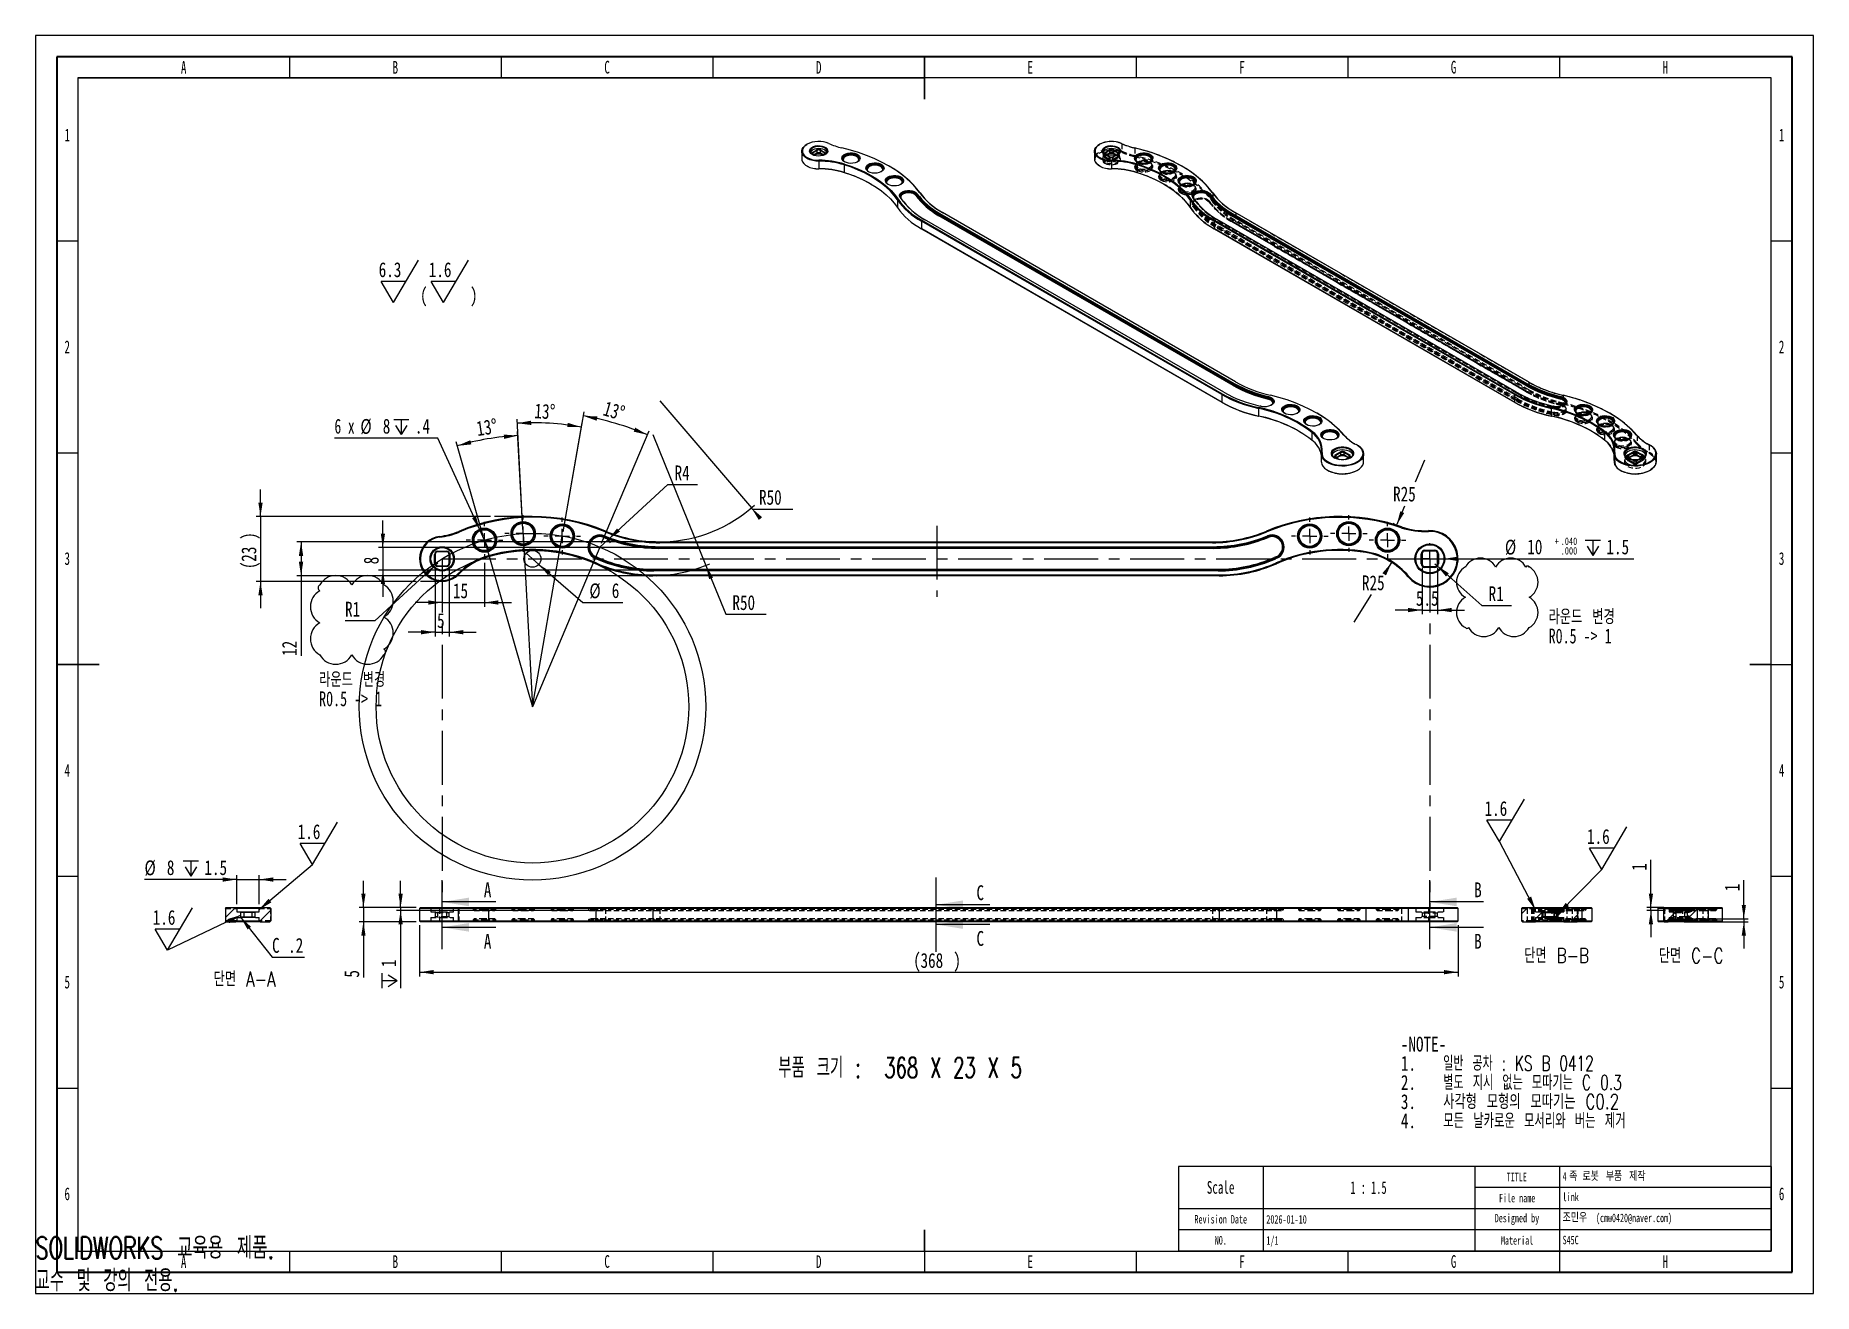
# Model space of a CAD drawing. Header units: millimetres. Extents: x 0 to 420, y 1 to 298.
import ezdxf

# ---------------------------------------------------------------- set-up
doc = ezdxf.new("R2010")
doc.units = ezdxf.units.MM
doc.linetypes.add('CENTERX2', pattern=[20.32, 12.7, -2.54, 2.54, -2.54])
doc.linetypes.add('HIDDEN', pattern=[1.905, 1.27, -0.635])
for name, color, linetype in [('SLD-0', 179, 'Continuous'), ('가는실선', 7, 'Continuous'), ('레이어10', 30, 'Continuous'), ('문자', 2, 'Continuous'), ('절단면', 230, 'Continuous'), ('중심선', 1, 'CENTERX2'), ('치수선', 104, 'Continuous')]:
    doc.layers.add(name, color=color, linetype=linetype)
for name, color, linetype, lineweight in [('도면층1', 4, 'Continuous', 35), ('도면층2', 3, 'Continuous', 25), ('도면층3', 5, 'Continuous', 25)]:
    doc.layers.add(name, color=color, linetype=linetype, lineweight=lineweight)
doc.styles.add('SLDTEXTSTYLE0', font='TXT', dxfattribs={"width": 0.75})
doc.styles.add('SLDTEXTSTYLE1', font='TXT', dxfattribs={"width": 0.654762, "bigfont": 'bigfont'})
doc.styles.add('SLDTEXTSTYLE10', font='TXT', dxfattribs={"width": 0.694444})
doc.styles.add('SLDTEXTSTYLE11', font='TXT', dxfattribs={"width": 0.7, "bigfont": 'bigfont'})
doc.styles.add('SLDTEXTSTYLE12', font='TXT', dxfattribs={"width": 0.645455, "bigfont": 'bigfont'})
doc.styles.add('SLDTEXTSTYLE2', font='TXT', dxfattribs={"width": 0.676471, "bigfont": 'bigfont'})
doc.styles.add('SLDTEXTSTYLE3', font='TXT', dxfattribs={"width": 0.684211, "bigfont": 'bigfont'})
doc.styles.add('SLDTEXTSTYLE4', font='TXT', dxfattribs={"width": 0.75, "bigfont": 'bigfont'})
doc.styles.add('SLDTEXTSTYLE5', font='TXT', dxfattribs={"width": 0.694444, "bigfont": 'bigfont'})
doc.styles.add('SLDTEXTSTYLE6', font='TXT', dxfattribs={"width": 0.638186})
doc.styles.add('SLDTEXTSTYLE7', font='TXT', dxfattribs={"width": 0.605})
doc.styles.add('SLDTEXTSTYLE8', font='TXT', dxfattribs={"width": 0.598704})
doc.styles.add('SLDTEXTSTYLE9', font='TXT', dxfattribs={"width": 0.666667})
doc.dimstyles.new('SLDDIMSTYLE0', dxfattribs={"dimtxt": 3.5, "dimasz": 3.302, "dimexe": 0, "dimexo": 0.0625, "dimgap": 0.875, "dimtad": 1, "dimdec": 3, "dimlfac": 1.5, "dimrnd": 1e-09, "dimzin": 12, "dimdsep": 46, "dimtxsty": 'SLDTEXTSTYLE0', "dimsah": 1, "dimcen": 0.09, "dimadec": 0, "dimazin": 3, "dimtfac": 1, "dimtdec": 3, "dimtmove": 0, "dimatfit": 0, "dimfxl": 1, "dimfrac": 2, "dimtolj": 1, "dimtzin": 12, "dimarcsym": 0})
doc.dimstyles.new('SLDDIMSTYLE1', dxfattribs={"dimtxt": 3.5, "dimasz": 3.302, "dimexe": 0, "dimexo": 0.0625, "dimgap": 0.875, "dimtad": 1, "dimdec": 3, "dimlfac": 1.5, "dimrnd": 1e-09, "dimzin": 12, "dimdsep": 46, "dimtxsty": 'SLDTEXTSTYLE0', "dimsah": 1, "dimcen": 0.09, "dimadec": 0, "dimazin": 3, "dimtfac": 1, "dimtdec": 3, "dimtofl": 0, "dimtmove": 0, "dimatfit": 3, "dimfxl": 1, "dimfrac": 2, "dimtolj": 1, "dimtzin": 12, "dimarcsym": 0})
doc.dimstyles.new('SLDDIMSTYLE2', dxfattribs={"dimtxt": 3.5, "dimasz": 3.302, "dimexe": 0, "dimexo": 0.0625, "dimgap": 0.875, "dimtad": 0, "dimtih": 1, "dimtoh": 1, "dimdec": 3, "dimlfac": 1.5, "dimrnd": 1e-09, "dimzin": 12, "dimdsep": 46, "dimtxsty": 'SLDTEXTSTYLE0', "dimblk1": 'NONE', "dimsah": 1, "dimcen": 0, "dimadec": 0, "dimazin": 3, "dimtfac": 1, "dimtdec": 3, "dimtmove": 0, "dimatfit": 3, "dimldrblk": 'NONE', "dimfxl": 1, "dimfrac": 2, "dimtolj": 1, "dimtzin": 12, "dimarcsym": 0})
doc.dimstyles.new('SLDDIMSTYLE3', dxfattribs={"dimtxt": 3.5, "dimasz": 3.302, "dimexe": 0, "dimexo": 0.0625, "dimgap": 0.875, "dimtad": 1, "dimdec": 4, "dimlfac": 1.5, "dimzin": 12, "dimdsep": 46, "dimtxsty": 'SLDTEXTSTYLE0', "dimsah": 1, "dimcen": 0.09, "dimazin": 3, "dimtfac": 1, "dimtofl": 0, "dimtmove": 0, "dimatfit": 3, "dimfxl": 1, "dimfrac": 2, "dimtolj": 1, "dimtzin": 12, "dimarcsym": 0})
doc.dimstyles.new('SLDDIMSTYLE4', dxfattribs={"dimtxt": 3.5, "dimasz": 3.302, "dimexe": 0, "dimexo": 0.0625, "dimgap": 0.875, "dimtad": 1, "dimdec": 4, "dimlfac": 1.5, "dimzin": 12, "dimdsep": 46, "dimtxsty": 'SLDTEXTSTYLE0', "dimsah": 1, "dimcen": 0.09, "dimazin": 3, "dimtfac": 1, "dimtofl": 0, "dimtmove": 0, "dimatfit": 3, "dimfxl": 1, "dimfrac": 2, "dimtolj": 1, "dimtzin": 12, "dimarcsym": 0})
doc.dimstyles.new('SLDDIMSTYLE5', dxfattribs={"dimtxt": 3.5, "dimasz": 3.302, "dimexe": 0, "dimexo": 0.0625, "dimgap": 0.875, "dimtad": 0, "dimtih": 1, "dimtoh": 1, "dimdec": 3, "dimlfac": 1.5, "dimrnd": 1e-09, "dimzin": 12, "dimdsep": 46, "dimtxsty": 'SLDTEXTSTYLE0', "dimblk1": 'NONE', "dimsah": 1, "dimcen": 0, "dimadec": 0, "dimazin": 3, "dimtfac": 1, "dimtdec": 3, "dimtmove": 0, "dimatfit": 3, "dimldrblk": 'NONE', "dimfxl": 1, "dimfrac": 2, "dimtolj": 1, "dimtzin": 12, "dimarcsym": 0})
doc.dimstyles.new('SLDDIMSTYLE6', dxfattribs={"dimtxt": 3.5, "dimasz": 3.302, "dimexe": 0, "dimexo": 0.0625, "dimgap": 0.875, "dimtad": 0, "dimtih": 1, "dimtoh": 1, "dimdec": 3, "dimlfac": 1.5, "dimrnd": 1e-09, "dimzin": 12, "dimdsep": 46, "dimtxsty": 'SLDTEXTSTYLE0', "dimsah": 1, "dimcen": 0, "dimadec": 0, "dimazin": 3, "dimtfac": 1, "dimtdec": 3, "dimtofl": 0, "dimtmove": 0, "dimatfit": 3, "dimfxl": 1, "dimfrac": 2, "dimtolj": 1, "dimtzin": 12, "dimarcsym": 0})
doc.dimstyles.new('SLDDIMSTYLE7', dxfattribs={"dimtxt": 3.5, "dimasz": 3.302, "dimexe": 0, "dimexo": 0.0625, "dimgap": 0.875, "dimtad": 0, "dimtih": 1, "dimtoh": 1, "dimdec": 3, "dimlfac": 1.5, "dimrnd": 1e-09, "dimzin": 12, "dimdsep": 46, "dimtxsty": 'SLDTEXTSTYLE0', "dimblk1": 'NONE', "dimsah": 1, "dimcen": 0, "dimadec": 0, "dimazin": 3, "dimtol": 1, "dimtp": 0.04, "dimtfac": 1, "dimtdec": 3, "dimtmove": 0, "dimatfit": 3, "dimldrblk": 'NONE', "dimfxl": 1, "dimfrac": 2, "dimtolj": 1, "dimtzin": 4, "dimarcsym": 0})
doc.dimstyles.new('SLDDIMSTYLE8', dxfattribs={"dimtxt": 0.18, "dimasz": 3.302, "dimexe": 0, "dimexo": 0.0625, "dimgap": 0, "dimtad": 0, "dimtih": 1, "dimtoh": 1, "dimdec": 0, "dimrnd": 1e-09, "dimzin": 0, "dimdsep": 46, "dimtxsty": 'Standard', "dimsah": 1, "dimcen": 0.09, "dimadec": 0, "dimazin": 0, "dimtfac": 3.302, "dimtdec": 0, "dimtofl": 0, "dimtmove": 0, "dimatfit": 3, "dimfxl": 1, "dimfrac": 2, "dimtolj": 1, "dimtzin": 0, "dimarcsym": 0})

msp = doc.modelspace()

# ---------------------------------------------------------------- texts
at = {"color": 7, "linetype": 'Continuous', "char_height": 5.1381, "attachment_point": 1}
for s, insert, style in [('SOLIDWORKS 교육용 제품.', (0, 14.330509), 'SLDTEXTSTYLE11'), ('교수 및 강의 전용.', (0, 6.623359), 'SLDTEXTSTYLE12')]:
    msp.add_mtext(s, dxfattribs=dict(at, insert=insert, style=style))
at = {"layer": 'SLD-0', "color": 7}
for s, insert, char_height, attachment_point, style in [('TITLE', (349.913748, 29.494802), 2, 2, 'SLDTEXTSTYLE6'), ('4', (360.75, 29.612802), 2, 1, 'SLDTEXTSTYLE7'), ('족', (362.291667, 29.610024), 2, 1, 'SLDTEXTSTYLE4'), ('로봇', (365.433333, 29.610024), 2, 1, 'SLDTEXTSTYLE4'), ('부품', (370.952778, 29.610024), 2, 1, 'SLDTEXTSTYLE4'), ('제작', (376.472222, 29.610024), 2, 1, 'SLDTEXTSTYLE4'), ('Scale', (279.956303, 27.543203), 3, 2, 'SLDTEXTSTYLE6'), ('File name', (350.002356, 24.510802), 2, 2, 'SLDTEXTSTYLE6'), ('link', (360.75, 24.788802), 2, 1, 'SLDTEXTSTYLE6'), ('Revision Date', (279.982542, 19.510802), 2, 2, 'SLDTEXTSTYLE6'), ('Designed by', (349.958897, 19.787802), 2, 2, 'SLDTEXTSTYLE6'), ('조민우', (360.75, 19.832024), 2, 1, 'SLDTEXTSTYLE4'), ('(cmw0420@naver.com)', (368.622222, 19.834802), 2, 1, 'SLDTEXTSTYLE7'), ('NO.', (279.996202, 14.528802), 2, 2, 'SLDTEXTSTYLE6'), ('Material', (349.991016, 14.510802), 2, 2, 'SLDTEXTSTYLE6'), ('S45C', (360.75, 14.609802), 2, 1, 'SLDTEXTSTYLE7')]:
    msp.add_mtext(s, dxfattribs=dict(at, insert=insert, char_height=char_height, attachment_point=attachment_point, style=style))
at = {"layer": '가는실선', "attachment_point": 1}
for s, insert, char_height, style in [('-NOTE-', (322.536667, 61.611913), 3.5, 'SLDTEXTSTYLE0'), ('부품 크기 :  368 X 23 X 5', (175.42494, 56.686359), 4.7625, 'SLDTEXTSTYLE1'), ('1.', (322.536667, 57.086218), 3.5, 'SLDTEXTSTYLE0'), ('일반 공차 : KS B 0412', (332.536667, 57.086218), 3.5, 'SLDTEXTSTYLE2'), ('2.', (322.536667, 52.560524), 3.5, 'SLDTEXTSTYLE0'), ('별도 지시 없는 모따기는 C 0.3', (332.536667, 52.560524), 3.5, 'SLDTEXTSTYLE3'), ('3.', (322.536667, 48.034829), 3.5, 'SLDTEXTSTYLE0'), ('사각형 모형의 모따기는 C0.2', (332.536667, 48.034829), 3.5, 'SLDTEXTSTYLE4'), ('4.', (322.536667, 43.509135), 3.5, 'SLDTEXTSTYLE0'), ('모든 날카로운 모서리와 버는 제거', (332.536667, 43.509135), 3.5, 'SLDTEXTSTYLE5')]:
    msp.add_mtext(s, dxfattribs=dict(at, insert=insert, char_height=char_height, style=style))
at = {"layer": '도면층2', "color": 7}
for s, insert, char_height, attachment_point, style in [('A', (34.986023, 291.992203), 3, 2, 'SLDTEXTSTYLE6'), ('B', (84.986023, 291.992203), 3, 2, 'SLDTEXTSTYLE6'), ('C', (135.013528, 292.043203), 3, 2, 'SLDTEXTSTYLE6'), ('D', (185.013528, 291.992203), 3, 2, 'SLDTEXTSTYLE6'), ('E', (234.986023, 291.992203), 3, 2, 'SLDTEXTSTYLE6'), ('F', (285.007964, 291.992203), 3, 2, 'SLDTEXTSTYLE6'), ('G', (334.991588, 292.043203), 3, 2, 'SLDTEXTSTYLE6'), ('H', (385.013528, 291.992203), 3, 2, 'SLDTEXTSTYLE6'), ('1', (7.478376, 275.998203), 3, 2, 'SLDTEXTSTYLE6'), ('1', (412.478376, 275.998203), 3, 2, 'SLDTEXTSTYLE6'), ('2', (7.478376, 225.998203), 3, 2, 'SLDTEXTSTYLE6'), ('2', (412.478376, 225.998203), 3, 2, 'SLDTEXTSTYLE6'), ('3', (7.478376, 176.023703), 3, 2, 'SLDTEXTSTYLE6'), ('3', (412.478376, 176.023703), 3, 2, 'SLDTEXTSTYLE6'), ('4', (7.478376, 125.992203), 3, 2, 'SLDTEXTSTYLE6'), ('4', (412.478376, 125.992203), 3, 2, 'SLDTEXTSTYLE6'), ('5', (7.478376, 76.017703), 3, 2, 'SLDTEXTSTYLE6'), ('5', (412.478376, 76.017703), 3, 2, 'SLDTEXTSTYLE6'), ('6', (7.478376, 26.023703), 3, 2, 'SLDTEXTSTYLE6'), ('1 : 1.5', (314.891878, 27.498203), 3, 2, 'SLDTEXTSTYLE8'), ('6', (412.478376, 26.023703), 3, 2, 'SLDTEXTSTYLE6'), ('2026-01-10', (290.75, 19.498802), 2, 1, 'SLDTEXTSTYLE6'), ('1/1', (290.75, 14.498802), 2, 1, 'SLDTEXTSTYLE6'), ('A', (34.986023, 9.992203), 3, 2, 'SLDTEXTSTYLE6'), ('B', (84.986023, 9.992203), 3, 2, 'SLDTEXTSTYLE6'), ('C', (135.013528, 10.043203), 3, 2, 'SLDTEXTSTYLE6'), ('D', (185.013528, 9.992203), 3, 2, 'SLDTEXTSTYLE6'), ('E', (234.986023, 9.992203), 3, 2, 'SLDTEXTSTYLE6'), ('F', (285.007964, 9.992203), 3, 2, 'SLDTEXTSTYLE6'), ('G', (334.991588, 10.043203), 3, 2, 'SLDTEXTSTYLE6'), ('H', (385.013528, 9.992203), 3, 2, 'SLDTEXTSTYLE6')]:
    msp.add_mtext(s, dxfattribs=dict(at, insert=insert, char_height=char_height, attachment_point=attachment_point, style=style))
at = {"layer": '도면층3', "char_height": 3.5}
for s, insert, attachment_point, style in [('B', (339.852215, 98.040616), 1, 'SLDTEXTSTYLE0'), ('B', (339.852215, 85.902611), 1, 'SLDTEXTSTYLE0'), ('단면 B-B', (359.316842, 82.536244), 2, 'SLDTEXTSTYLE4')]:
    msp.add_mtext(s, dxfattribs=dict(at, insert=insert, attachment_point=attachment_point, style=style))
at = {"layer": '레이어10', "char_height": 3.5, "attachment_point": 1}
for s, insert, style in [('라운드 변경', (357.438658, 162.505762), 'SLDTEXTSTYLE4'), ('R0.5 -> 1', (357.438658, 157.980067), 'SLDTEXTSTYLE10'), ('라운드 변경', (66.984177, 147.683449), 'SLDTEXTSTYLE4'), ('R0.5 -> 1', (66.984177, 143.157754), 'SLDTEXTSTYLE10')]:
    msp.add_mtext(s, dxfattribs=dict(at, insert=insert, style=style))
at = {"layer": '문자', "char_height": 3.5}
for s, insert, attachment_point, style in [('C', (222.27842, 97.373949), 1, 'SLDTEXTSTYLE0'), ('C', (222.27842, 86.569277), 1, 'SLDTEXTSTYLE0'), ('단면 C-C', (391.112754, 82.496045), 2, 'SLDTEXTSTYLE4')]:
    msp.add_mtext(s, dxfattribs=dict(at, insert=insert, attachment_point=attachment_point, style=style))
at = {"layer": '절단면', "char_height": 3.5}
for s, insert, attachment_point, style in [('A', (105.894834, 98.040616), 1, 'SLDTEXTSTYLE0'), ('A', (105.894834, 85.902611), 1, 'SLDTEXTSTYLE0'), ('단면 A-A', (49.366799, 76.992806), 2, 'SLDTEXTSTYLE4')]:
    msp.add_mtext(s, dxfattribs=dict(at, insert=insert, attachment_point=attachment_point, style=style))

# ---------------------------------------------------------------- blocks, each defined once
blk = doc.blocks.new('SW_NOTE_0')
at = {"layer": '가는실선', "color": 0}
for p, q in [((3.51, -5), (9.41, 5)), ((15.34, -5), (21.24, 5)), ((3.51, -5), (0.56, 0)), ((6.46, 0), (0.56, 0)), ((15.34, -5), (12.39, 0)), ((18.29, 0), (12.39, 0))]:
    blk.add_line(p, q, dxfattribs=at)
at = {"layer": '가는실선', "color": 0, "char_height": 3.5, "attachment_point": 1, "style": 'SLDTEXTSTYLE0'}
for s, insert in [('6.3', (0, 4.51)), ('1.6', (11.83, 4.51)), ('(', (9.76, -1.51)), (')', (21.59, -1.51))]:
    blk.add_mtext(s, dxfattribs=dict(at, insert=insert))
blk = doc.blocks.new('_D')
at = {"layer": '레이어10', "transparency": 16777216}
for p, q in [((77.45, 92.1), (77.45, 98.45)), ((89.92, 92.1), (76.45, 92.1)), ((89.92, 88.77), (76.45, 88.77)), ((77.45, 92.1), (77.45, 88.77)), ((77.45, 88.77), (77.45, 75.56))]:
    blk.add_line(p, q, dxfattribs=at)
for points in [[(77.45, 92.1), (77.96, 95.4), (76.95, 95.4)], [(77.45, 88.77), (76.95, 85.47), (77.96, 85.47)]]:
    blk.add_solid(points, dxfattribs=at)
at = {"layer": '레이어10', "transparency": 16777216, "insert": (72.94, 75.56), "char_height": 3.5, "attachment_point": 1, "rotation": 90, "style": 'SLDTEXTSTYLE0'}
blk.add_mtext('5', dxfattribs=at)
blk = doc.blocks.new('SW_SYMBOL_HOLE_DEPTH')
at = {"layer": '치수선', "color": 0}
for p, q in [((0, 875), (800, 875)), ((100, 555), (400, 75)), ((400, 875), (400, 75)), ((700, 555), (400, 75))]:
    blk.add_line(p, q, dxfattribs=at)
blk = doc.blocks.new('_D_1')
at = {"layer": '치수선', "transparency": 16777216}
for p, q in [((86.24, 92.1), (86.24, 98.45)), ((89.92, 92.1), (85.24, 92.1)), ((131.37, 91.44), (85.24, 91.44)), ((86.24, 92.1), (86.24, 91.44)), ((86.24, 91.44), (86.24, 73.06))]:
    blk.add_line(p, q, dxfattribs=at)
for points in [[(86.24, 92.1), (86.75, 95.4), (85.73, 95.4)], [(86.24, 91.44), (85.73, 88.13), (86.75, 88.13)]]:
    blk.add_solid(points, dxfattribs=at)
at = {"layer": '치수선', "transparency": 16777216, "xscale": 0.004470703125, "yscale": 0.004470703125, "zscale": 0.004470703125, "rotation": 90.0000000000004}
blk.add_blockref('SW_SYMBOL_HOLE_DEPTH', (85.76, 73.06), dxfattribs=at)
at = {"layer": '치수선', "transparency": 16777216, "insert": (81.68, 78.06), "char_height": 3.5, "attachment_point": 1, "rotation": 90, "style": 'SLDTEXTSTYLE0'}
blk.add_mtext('1', dxfattribs=at)
blk = doc.blocks.new('_D_2')
at = {"layer": '레이어10', "transparency": 16777216}
for p, q in [((90.72, 87.97), (90.72, 75.85)), ((336.05, 87.97), (336.05, 75.85)), ((90.72, 76.85), (336.05, 76.85))]:
    blk.add_line(p, q, dxfattribs=at)
for points in [[(90.72, 76.85), (94.02, 76.35), (94.02, 77.36)], [(336.05, 76.85), (332.75, 77.36), (332.75, 76.35)]]:
    blk.add_solid(points, dxfattribs=at)
at = {"layer": '레이어10', "transparency": 16777216, "char_height": 3.5, "attachment_point": 1, "style": 'SLDTEXTSTYLE0'}
for s, insert in [('(', (207.34, 81.37)), ('368', (209.06, 81.37)), (')', (216.82, 81.37))]:
    blk.add_mtext(s, dxfattribs=dict(at, insert=insert))
blk = doc.blocks.new('_D_3')
at = {"layer": '치수선', "transparency": 16777216}
for p, q in [((115.88, 175.76), (118.9, 173.14)), ((118.9, 173.14), (129.26, 164.14)), ((129.26, 164.14), (138.71, 164.14))]:
    blk.add_line(p, q, dxfattribs=at)
blk.add_solid([(118.9, 173.14), (121.06, 170.59), (121.72, 171.36)], dxfattribs=at)
at = {"layer": '치수선', "transparency": 16777216, "char_height": 3.5, "attachment_point": 1, "style": 'SLDTEXTSTYLE0'}
for s, insert in [('%%c', (130.84, 168.65)), ('6', (136.12, 168.7))]:
    blk.add_mtext(s, dxfattribs=dict(at, insert=insert))
blk = doc.blocks.new('_None')
blk = doc.blocks.new('_D_4')
at = {"layer": '치수선', "transparency": 16777216}
for p, q in [((115.14, 181.39), (113.74, 207.46)), ((124.61, 180.83), (129.11, 206.54))]:
    blk.add_line(p, q, dxfattribs=at)
blk.add_arc((117.39, 139.53), 67.04, 80.0766, 93.0766, dxfattribs=at)
for points in [[(113.79, 206.47), (117.1, 206.05), (117.07, 207.07)], [(128.94, 205.56), (125.75, 206.55), (125.6, 205.55)]]:
    blk.add_solid(points, dxfattribs=at)
at = {"layer": '치수선', "transparency": 16777216, "insert": (117.97, 211.16), "char_height": 3.5, "attachment_point": 1, "rotation": 356.7207, "style": 'SLDTEXTSTYLE0'}
blk.add_mtext('13°', dxfattribs=at)
blk = doc.blocks.new('_D_5')
at = {"layer": '치수선', "transparency": 16777216}
for p, q in [((124.61, 180.83), (129.57, 209.19)), ((133.72, 178.14), (144.93, 204.66))]:
    blk.add_line(p, q, dxfattribs=at)
blk.add_arc((117.39, 139.53), 69.72, 67.0766, 80.0766, dxfattribs=at)
for points in [[(129.4, 208.21), (132.54, 207.06), (132.74, 208.06)], [(144.54, 203.74), (141.66, 205.43), (141.29, 204.48)]]:
    blk.add_solid(points, dxfattribs=at)
at = {"layer": '치수선', "transparency": 16777216, "insert": (134.82, 211.77), "char_height": 3.5, "attachment_point": 1, "rotation": 343.7207, "style": 'SLDTEXTSTYLE0'}
blk.add_mtext('13°', dxfattribs=at)
blk = doc.blocks.new('_D_6')
at = {"layer": '치수선', "transparency": 16777216}
for p, q in [((105.78, 179.81), (99.36, 202.09)), ((115.14, 181.39), (113.89, 204.54))]:
    blk.add_line(p, q, dxfattribs=at)
blk.add_arc((117.39, 139.53), 64.11, 93.0766, 106.0766, dxfattribs=at)
for points in [[(99.63, 201.13), (102.96, 201.47), (102.7, 202.45)], [(113.95, 203.54), (110.61, 203.79), (110.69, 202.77)]]:
    blk.add_solid(points, dxfattribs=at)
at = {"layer": '치수선', "transparency": 16777216, "insert": (103.92, 206.9), "char_height": 3.5, "attachment_point": 1, "rotation": 8.3698, "style": 'SLDTEXTSTYLE0'}
blk.add_mtext('13°', dxfattribs=at)
blk = doc.blocks.new('_D_7')
at = {"layer": '치수선', "transparency": 16777216}
for p, q in [((96.05, 173.45), (96.05, 163.14)), ((106.05, 173.52), (106.05, 163.14)), ((96.05, 164.14), (89.7, 164.14)), ((96.05, 164.14), (106.05, 164.14)), ((106.05, 164.14), (112.4, 164.14))]:
    blk.add_line(p, q, dxfattribs=at)
for points in [[(96.05, 164.14), (92.75, 164.65), (92.75, 163.63)], [(106.05, 164.14), (109.36, 163.63), (109.36, 164.65)]]:
    blk.add_solid(points, dxfattribs=at)
at = {"layer": '치수선', "transparency": 16777216, "insert": (98.6, 168.65), "char_height": 3.5, "attachment_point": 1, "style": 'SLDTEXTSTYLE0'}
blk.add_mtext('15', dxfattribs=at)
blk = doc.blocks.new('_D_8')
at = {"layer": '레이어10', "transparency": 16777216}
for p, q in [((53.14, 184.45), (53.14, 190.8)), ((107.44, 184.45), (52.14, 184.45)), ((53.14, 184.45), (53.14, 169.12)), ((89.95, 169.12), (52.14, 169.12)), ((53.14, 169.12), (53.14, 162.77))]:
    blk.add_line(p, q, dxfattribs=at)
for points in [[(53.14, 184.45), (53.65, 187.75), (52.63, 187.75)], [(53.14, 169.12), (52.63, 165.82), (53.65, 165.82)]]:
    blk.add_solid(points, dxfattribs=at)
at = {"layer": '레이어10', "transparency": 16777216, "char_height": 3.5, "attachment_point": 1, "rotation": 90, "style": 'SLDTEXTSTYLE0'}
for s, insert in [(')', (48.63, 178.93)), ('23', (48.63, 173.76)), ('(', (48.63, 172.04))]:
    blk.add_mtext(s, dxfattribs=dict(at, insert=insert))
blk = doc.blocks.new('_D_9')
at = {"layer": '치수선', "transparency": 16777216}
for p, q in [((146.44, 178.45), (61.72, 178.45)), ((62.72, 178.45), (62.72, 170.45)), ((144.8, 170.45), (61.72, 170.45)), ((62.72, 170.45), (62.72, 151.52))]:
    blk.add_line(p, q, dxfattribs=at)
for points in [[(62.72, 178.45), (62.21, 175.15), (63.23, 175.15)], [(62.72, 170.45), (63.23, 173.75), (62.21, 173.75)]]:
    blk.add_solid(points, dxfattribs=at)
at = {"layer": '치수선', "transparency": 16777216, "insert": (58.21, 151.52), "char_height": 3.5, "attachment_point": 1, "rotation": 90, "style": 'SLDTEXTSTYLE0'}
blk.add_mtext('12', dxfattribs=at)
blk = doc.blocks.new('_D_10')
at = {"layer": '치수선', "transparency": 16777216}
for p, q in [((82.05, 177.12), (82.05, 183.47)), ((146.17, 177.12), (81.05, 177.12)), ((82.05, 177.12), (82.05, 171.79)), ((145.08, 171.79), (81.05, 171.79)), ((82.05, 171.79), (82.05, 165.44))]:
    blk.add_line(p, q, dxfattribs=at)
for points in [[(82.05, 177.12), (82.56, 180.42), (81.55, 180.42)], [(82.05, 171.79), (81.55, 168.48), (82.56, 168.48)]]:
    blk.add_solid(points, dxfattribs=at)
at = {"layer": '치수선', "transparency": 16777216, "insert": (77.54, 173.16), "char_height": 3.5, "attachment_point": 1, "rotation": 90, "style": 'SLDTEXTSTYLE0'}
blk.add_mtext('8', dxfattribs=at)
blk = doc.blocks.new('_D_11')
at = {"layer": '치수선', "transparency": 16777216}
for p, q in [((95.07, 202.95), (70.62, 202.95)), ((104.95, 181.28), (95.07, 202.95)), ((107.16, 176.43), (104.95, 181.28))]:
    blk.add_line(p, q, dxfattribs=at)
blk.add_solid([(104.95, 181.28), (104.04, 184.49), (103.12, 184.07)], dxfattribs=at)
at = {"layer": '치수선', "transparency": 16777216, "xscale": 0.004470703125, "yscale": 0.004470703125, "zscale": 0.004470703125}
blk.add_blockref('SW_SYMBOL_HOLE_DEPTH', (84.61, 203.44), dxfattribs=at)
at = {"layer": '치수선', "transparency": 16777216, "char_height": 3.5, "attachment_point": 1}
for s, insert, style in [('6 x', (70.62, 207.52), 'SLDTEXTSTYLE9'), ('%%c', (76.74, 207.46), 'SLDTEXTSTYLE0'), ('8', (82.02, 207.52), 'SLDTEXTSTYLE0'), ('.4', (89.61, 207.52), 'SLDTEXTSTYLE0')]:
    blk.add_mtext(s, dxfattribs=dict(at, insert=insert, style=style))
blk = doc.blocks.new('_D_12')
at = {"layer": '치수선', "transparency": 16777216}
for p, q in [((135.29, 179.03), (149.38, 191.98)), ((149.38, 191.98), (156.38, 191.98)), ((133.33, 177.22), (135.29, 179.03))]:
    blk.add_line(p, q, dxfattribs=at)
blk.add_arc((133.33, 177.22), 2.67, 22.0411, 46.8293, dxfattribs=at)
blk.add_solid([(135.29, 179.03), (138.07, 180.89), (137.38, 181.63)], dxfattribs=at)
at = {"layer": '치수선', "transparency": 16777216, "insert": (150.96, 196.49), "char_height": 3.5, "attachment_point": 1, "style": 'SLDTEXTSTYLE0'}
blk.add_mtext('R4', dxfattribs=at)
blk = doc.blocks.new('_D_13')
at = {"layer": '치수선', "transparency": 16777216}
for p, q in [((328.14, 197.75), (325.9, 192.55)), ((321.55, 182.44), (323.51, 186.99))]:
    blk.add_line(p, q, dxfattribs=at)
blk.add_arc((328.14, 197.75), 16.67, 243.2746, 247.5347, dxfattribs=at)
blk.add_solid([(321.55, 182.44), (323.32, 185.28), (322.39, 185.68)], dxfattribs=at)
at = {"layer": '치수선', "transparency": 16777216, "insert": (320.7, 191.51), "char_height": 3.5, "attachment_point": 1, "style": 'SLDTEXTSTYLE0'}
blk.add_mtext('R25', dxfattribs=at)
blk = doc.blocks.new('_D_14')
at = {"layer": '치수선', "transparency": 16777216}
for p, q in [((320.36, 173.59), (319.1, 171.59)), ((311.48, 159.49), (315.6, 166.03))]:
    blk.add_line(p, q, dxfattribs=at)
blk.add_solid([(320.36, 173.59), (318.17, 171.07), (319.03, 170.53)], dxfattribs=at)
at = {"layer": '치수선', "transparency": 16777216, "insert": (313.34, 170.54), "char_height": 3.5, "attachment_point": 1, "style": 'SLDTEXTSTYLE0'}
blk.add_mtext('R25', dxfattribs=at)
blk = doc.blocks.new('_D_15')
at = {"layer": '치수선', "transparency": 16777216}
for p, q in [((147.44, 211.79), (169.11, 186.46)), ((169.11, 186.46), (169.32, 186.21)), ((169.32, 186.21), (178.91, 186.21))]:
    blk.add_line(p, q, dxfattribs=at)
blk.add_arc((147.44, 211.79), 33.33, 271.7184, 312.2708, dxfattribs=at)
blk.add_solid([(169.11, 186.46), (170.87, 183.62), (171.64, 184.28)], dxfattribs=at)
at = {"layer": '치수선', "transparency": 16777216, "insert": (170.91, 190.72), "char_height": 3.5, "attachment_point": 1, "style": 'SLDTEXTSTYLE0'}
blk.add_mtext('R50', dxfattribs=at)
blk = doc.blocks.new('_D_16')
at = {"layer": '치수선', "transparency": 16777216}
for p, q in [((145.8, 203.79), (158.34, 172.9)), ((158.34, 172.9), (163.03, 161.36)), ((163.03, 161.36), (172.63, 161.36))]:
    blk.add_line(p, q, dxfattribs=at)
blk.add_arc((145.8, 203.79), 33.33, 271.7184, 293.8289, dxfattribs=at)
blk.add_solid([(158.34, 172.9), (159.12, 169.65), (160.06, 170.04)], dxfattribs=at)
at = {"layer": '치수선', "transparency": 16777216, "insert": (164.62, 165.87), "char_height": 3.5, "attachment_point": 1, "style": 'SLDTEXTSTYLE0'}
blk.add_mtext('R50', dxfattribs=at)
blk = doc.blocks.new('_D_17')
at = {"layer": '치수선', "transparency": 16777216}
for p, q in [((326.05, 174.45), (332.72, 174.45)), ((332.72, 174.45), (345.53, 174.45)), ((345.53, 174.45), (377.56, 174.45))]:
    blk.add_line(p, q, dxfattribs=at)
blk.add_solid([(332.72, 174.45), (336.02, 173.94), (336.02, 174.96)], dxfattribs=at)
at = {"layer": '치수선', "transparency": 16777216, "xscale": 0.004470703125, "yscale": 0.004470703125, "zscale": 0.004470703125}
blk.add_blockref('SW_SYMBOL_HOLE_DEPTH', (366.1, 174.94), dxfattribs=at)
at = {"layer": '치수선', "transparency": 16777216, "attachment_point": 1, "style": 'SLDTEXTSTYLE0'}
for s, insert, char_height in [('%%c', (347.12, 178.96), 3.5), ('10', (352.4, 179.02), 3.5), ('+', (358.86, 179.48), 1.75), ('.040', (360.28, 179.48), 1.75), ('.000', (360.28, 177.22), 1.75), ('1.5', (371.1, 179.02), 3.5)]:
    blk.add_mtext(s, dxfattribs=dict(at, insert=insert, char_height=char_height))
blk = doc.blocks.new('_D_18')
at = {"layer": '치수선', "transparency": 16777216}
for p, q in [((327.55, 172.29), (327.55, 161.36)), ((331.22, 172.29), (331.22, 161.36)), ((327.55, 162.36), (321.2, 162.36)), ((327.55, 162.36), (331.22, 162.36)), ((331.22, 162.36), (337.57, 162.36))]:
    blk.add_line(p, q, dxfattribs=at)
for points in [[(327.55, 162.36), (324.25, 162.86), (324.25, 161.85)], [(331.22, 162.36), (334.52, 161.85), (334.52, 162.86)]]:
    blk.add_solid(points, dxfattribs=at)
at = {"layer": '치수선', "transparency": 16777216, "insert": (326.09, 166.87), "char_height": 3.5, "attachment_point": 1, "style": 'SLDTEXTSTYLE0'}
blk.add_mtext('5.5', dxfattribs=at)
blk = doc.blocks.new('_D_19')
at = {"layer": '치수선', "transparency": 16777216}
for p, q in [((330.55, 173.29), (331.05, 172.84)), ((331.05, 172.84), (341.68, 163.45)), ((341.68, 163.45), (348.69, 163.45))]:
    blk.add_line(p, q, dxfattribs=at)
blk.add_solid([(331.05, 172.84), (333.19, 170.28), (333.86, 171.04)], dxfattribs=at)
at = {"layer": '치수선', "transparency": 16777216, "insert": (343.27, 167.96), "char_height": 3.5, "attachment_point": 1, "style": 'SLDTEXTSTYLE0'}
blk.add_mtext('R1', dxfattribs=at)
blk = doc.blocks.new('_D_20')
at = {"layer": '치수선', "transparency": 16777216}
for p, q in [((94.39, 172.45), (94.39, 156.12)), ((97.72, 172.45), (97.72, 156.12)), ((94.39, 157.12), (88.04, 157.12)), ((94.39, 157.12), (97.72, 157.12)), ((97.72, 157.12), (104.07, 157.12))]:
    blk.add_line(p, q, dxfattribs=at)
for points in [[(94.39, 157.12), (91.08, 157.63), (91.08, 156.62)], [(97.72, 157.12), (101.02, 156.62), (101.02, 157.63)]]:
    blk.add_solid(points, dxfattribs=at)
at = {"layer": '치수선', "transparency": 16777216, "insert": (94.84, 161.64), "char_height": 3.5, "attachment_point": 1, "style": 'SLDTEXTSTYLE0'}
blk.add_mtext('5', dxfattribs=at)
blk = doc.blocks.new('_D_21')
at = {"layer": '치수선', "transparency": 16777216}
for p, q in [((94.56, 173), (80.12, 159.81)), ((95.05, 173.45), (94.56, 173)), ((80.12, 159.81), (73.11, 159.81))]:
    blk.add_line(p, q, dxfattribs=at)
blk.add_solid([(94.56, 173), (91.78, 171.15), (92.47, 170.4)], dxfattribs=at)
at = {"layer": '치수선', "transparency": 16777216, "insert": (73.11, 164.32), "char_height": 3.5, "attachment_point": 1, "style": 'SLDTEXTSTYLE0'}
blk.add_mtext('R1', dxfattribs=at)
blk = doc.blocks.new('SW_CENTERMARKSYMBOL_0')
at = {"layer": '중심선', "color": 0}
for p, q in [((-3.33, 0), (-3.67, 0)), ((0, 0), (-1.67, 0)), ((0, 3.33), (0, 3.67)), ((0, 0), (0, 1.67)), ((0, 0), (0, -1.67)), ((0, 0), (1.67, 0)), ((3.33, 0), (3.67, 0)), ((0, -3.33), (0, -3.67))]:
    blk.add_line(p, q, dxfattribs=at)
blk = doc.blocks.new('SW_CENTERMARKSYMBOL_1')
at = {"layer": '중심선', "color": 0}
for p, q in [((0, 3.33), (0, 4.33)), ((-3.33, 0), (-4.33, 0)), ((0, 0), (-1.67, 0)), ((0, 0), (0, 1.67)), ((0, 0), (0, -1.67)), ((0, 0), (1.67, 0)), ((3.33, 0), (4.33, 0)), ((0, -3.33), (0, -4.33))]:
    blk.add_line(p, q, dxfattribs=at)
blk = doc.blocks.new('SW_CENTERMARKSYMBOL_2')
at = {"layer": '중심선', "color": 0}
for p, q in [((0, 3.33), (0, 4.33)), ((-3.33, 0), (-4.33, 0)), ((0, 0), (-1.67, 0)), ((0, 0), (0, 1.67)), ((0, 0), (0, -1.67)), ((0, 0), (1.67, 0)), ((3.33, 0), (4.33, 0)), ((0, -3.33), (0, -4.33))]:
    blk.add_line(p, q, dxfattribs=at)
blk = doc.blocks.new('SW_CENTERMARKSYMBOL_3')
at = {"layer": '중심선', "color": 0}
for p, q in [((0, 3.33), (0, 4.33)), ((-3.33, 0), (-4.33, 0)), ((0, 0), (-1.67, 0)), ((0, 0), (0, 1.67)), ((0, 0), (0, -1.67)), ((0, 0), (1.67, 0)), ((3.33, 0), (4.33, 0)), ((0, -3.33), (0, -4.33))]:
    blk.add_line(p, q, dxfattribs=at)
blk = doc.blocks.new('SW_CENTERMARKSYMBOL_4')
at = {"layer": '중심선', "color": 0}
for p, q in [((0, 3.33), (0, 4.33)), ((-3.33, 0), (-4.33, 0)), ((0, 0), (-1.67, 0)), ((0, 0), (0, 1.67)), ((0, 0), (0, -1.67)), ((0, 0), (1.67, 0)), ((3.33, 0), (4.33, 0)), ((0, -3.33), (0, -4.33))]:
    blk.add_line(p, q, dxfattribs=at)
blk = doc.blocks.new('SW_CENTERMARKSYMBOL_5')
at = {"layer": '중심선', "color": 0}
for p, q in [((0, 3.33), (0, 4.33)), ((-3.33, 0), (-4.33, 0)), ((0, 0), (-1.67, 0)), ((0, 0), (0, 1.67)), ((0, 0), (0, -1.67)), ((0, 0), (1.67, 0)), ((3.33, 0), (4.33, 0)), ((0, -3.33), (0, -4.33))]:
    blk.add_line(p, q, dxfattribs=at)
blk = doc.blocks.new('SW_CENTERMARKSYMBOL_6')
at = {"layer": '중심선', "color": 0}
for p, q in [((0, 3.33), (0, 4.33)), ((-3.33, 0), (-4.33, 0)), ((0, 0), (-1.67, 0)), ((0, 0), (0, 1.67)), ((0, 0), (0, -1.67)), ((0, 0), (1.67, 0)), ((3.33, 0), (4.33, 0)), ((0, -3.33), (0, -4.33))]:
    blk.add_line(p, q, dxfattribs=at)
blk = doc.blocks.new('SW_REVISION_CLOUD_0')
at = {"layer": '레이어10', "color": 0, "linetype": 'Continuous', "lineweight": 18}
for centre, radius, start, end in [((-3.78, 6.16), 4.32, 28.955, 151.045), ((3.78, 6.16), 4.32, 28.955, 151.045), ((-5.47, 3.1), 4.32, 118.955, 241.045), ((-7.19, 7.57), 0.785, 118.955, 241.045), ((5.47, 4.47), 4.32, 298.955, 61.045), ((5.47, -3.1), 4.32, 298.955, 61.045), ((-5.47, -4.47), 4.32, 118.955, 241.045), ((-3.78, -6.16), 4.32, 208.955, 331.045), ((3.78, -6.16), 4.32, 208.955, 331.045), ((7.19, -7.57), 0.785, 298.955, 61.045)]:
    blk.add_arc(centre, radius, start, end, dxfattribs=at)
blk = doc.blocks.new('SW_REVISION_CLOUD_1')
at = {"layer": '레이어10', "color": 0, "linetype": 'Continuous', "lineweight": 18}
for centre, radius, start, end in [((-3.95, 5.17), 4.09, 28.955, 151.045), ((3.2, 5.17), 4.09, 28.955, 151.045), ((-5.55, 3.58), 4.09, 118.955, 241.045), ((7.15, 6.94), 0.432, 28.955, 151.045), ((5.55, 3.58), 4.09, 298.955, 61.045), ((-5.55, -3.58), 4.09, 118.955, 241.045), ((5.55, -3.58), 4.09, 298.955, 61.045), ((-7.15, -6.94), 0.432, 208.955, 331.045), ((-3.2, -5.17), 4.09, 208.955, 331.045), ((3.95, -5.17), 4.09, 208.955, 331.045)]:
    blk.add_arc(centre, radius, start, end, dxfattribs=at)
blk = doc.blocks.new('_D_22')
at = {"layer": '치수선', "transparency": 16777216}
for p, q in [((47.51, 98.73), (25.74, 98.73)), ((47.51, 92.9), (47.51, 99.73)), ((47.51, 98.73), (52.84, 98.73)), ((52.84, 92.9), (52.84, 99.73)), ((52.84, 98.73), (59.19, 98.73))]:
    blk.add_line(p, q, dxfattribs=at)
for points in [[(47.51, 98.73), (44.21, 99.23), (44.21, 98.22)], [(52.84, 98.73), (56.15, 98.22), (56.15, 99.23)]]:
    blk.add_solid(points, dxfattribs=at)
at = {"layer": '치수선', "transparency": 16777216, "xscale": 0.004470703125, "yscale": 0.004470703125, "zscale": 0.004470703125}
blk.add_blockref('SW_SYMBOL_HOLE_DEPTH', (34.89, 99.21), dxfattribs=at)
at = {"layer": '치수선', "transparency": 16777216, "char_height": 3.5, "attachment_point": 1, "style": 'SLDTEXTSTYLE0'}
for s, insert in [('%%c', (25.74, 103.24)), ('8', (31.01, 103.29)), ('1.5', (39.89, 103.29))]:
    blk.add_mtext(s, dxfattribs=dict(at, insert=insert))
blk = doc.blocks.new('SW_CHAMFER_DIMENSION_0')
at = {"layer": '치수선', "color": 0}
for p, q in [((-7.43, 9.41), (0, 0)), ((0, 0), (7.67, 0))]:
    blk.add_line(p, q, dxfattribs=at)
blk.add_solid([(-7.43, 9.41), (-5.78, 6.51), (-4.99, 7.14)], dxfattribs=at)
at = {"layer": '치수선', "color": 0, "char_height": 3.5, "attachment_point": 1, "style": 'SLDTEXTSTYLE0'}
for s, insert in [('C', (0, 4.51)), ('.2', (3.79, 4.51))]:
    blk.add_mtext(s, dxfattribs=dict(at, insert=insert))
blk = doc.blocks.new('SW_SFSYMBOL_0')
at = {"layer": '가는실선', "color": 0}
for p, q in [((0, 0), (5.9, 10)), ((0, 0), (-2.95, 5)), ((2.95, 5), (-2.95, 5))]:
    blk.add_line(p, q, dxfattribs=at)
at = {"layer": '가는실선', "color": 0, "insert": (-3.52, 9.51), "char_height": 3.5, "attachment_point": 1, "style": 'SLDTEXTSTYLE0'}
blk.add_mtext('1.6', dxfattribs=at)
blk = doc.blocks.new('SW_SFSYMBOL_1')
at = {"layer": '가는실선', "color": 0}
for p, q in [((0, 0), (5.9, 10)), ((0, 0), (-2.95, 5)), ((2.95, 5), (-2.95, 5))]:
    blk.add_line(p, q, dxfattribs=at)
at = {"layer": '가는실선', "color": 0, "insert": (-3.52, 9.51), "char_height": 3.5, "attachment_point": 1, "style": 'SLDTEXTSTYLE0'}
blk.add_mtext('1.6', dxfattribs=at)
blk = doc.blocks.new('SW_SFSYMBOL_2')
at = {"layer": '가는실선', "color": 0}
for p, q in [((0, 0), (5.9, 10)), ((0, 0), (-2.95, 5)), ((2.95, 5), (-2.95, 5))]:
    blk.add_line(p, q, dxfattribs=at)
at = {"layer": '가는실선', "color": 0, "insert": (-3.52, 9.51), "char_height": 3.5, "attachment_point": 1, "style": 'SLDTEXTSTYLE0'}
blk.add_mtext('1.6', dxfattribs=at)
blk = doc.blocks.new('SW_SFSYMBOL_3')
at = {"layer": '가는실선', "color": 0}
for p, q in [((0, 0), (5.9, 10)), ((0, 0), (-2.95, 5)), ((2.95, 5), (-2.95, 5))]:
    blk.add_line(p, q, dxfattribs=at)
at = {"layer": '가는실선', "color": 0, "insert": (-3.52, 9.51), "char_height": 3.5, "attachment_point": 1, "style": 'SLDTEXTSTYLE0'}
blk.add_mtext('1.6', dxfattribs=at)
blk = doc.blocks.new('_D_23')
at = {"layer": '치수선', "transparency": 16777216}
for p, q in [((381.61, 92.1), (381.61, 103.4)), ((384.68, 92.1), (380.61, 92.1)), ((385.08, 91.44), (380.61, 91.44)), ((381.61, 91.44), (381.61, 92.1)), ((381.61, 91.44), (381.61, 85.09))]:
    blk.add_line(p, q, dxfattribs=at)
for points in [[(381.61, 92.1), (382.11, 95.4), (381.1, 95.4)], [(381.61, 91.44), (381.1, 88.13), (382.11, 88.13)]]:
    blk.add_solid(points, dxfattribs=at)
at = {"layer": '치수선', "transparency": 16777216, "insert": (377.09, 100.81), "char_height": 3.5, "attachment_point": 1, "rotation": 90, "style": 'SLDTEXTSTYLE0'}
blk.add_mtext('1', dxfattribs=at)
blk = doc.blocks.new('_D_24')
at = {"layer": '치수선', "transparency": 16777216}
for p, q in [((403.55, 89.44), (403.55, 98.55)), ((389.49, 88.77), (404.55, 88.77)), ((392.01, 89.44), (404.55, 89.44)), ((403.55, 89.44), (403.55, 88.77)), ((403.55, 88.77), (403.55, 82.42))]:
    blk.add_line(p, q, dxfattribs=at)
for points in [[(403.55, 89.44), (404.06, 92.74), (403.05, 92.74)], [(403.55, 88.77), (403.05, 85.47), (404.06, 85.47)]]:
    blk.add_solid(points, dxfattribs=at)
at = {"layer": '치수선', "transparency": 16777216, "insert": (399.04, 95.96), "char_height": 3.5, "attachment_point": 1, "rotation": 90, "style": 'SLDTEXTSTYLE0'}
blk.add_mtext('1', dxfattribs=at)

# ---------------------------------------------------------------- dimensions: what is measured, and where the dimension line sits
at = {"layer": '레이어10'}
dim = msp.add_linear_dim(base=(53.137668, 169.119428), p1=(108.436307, 184.452679), p2=(90.952695, 169.119428), angle=90, text='(<>)', dimstyle='SLDDIMSTYLE0', dxfattribs=at)
dim.commit()
dim.dimension.update_dxf_attribs({"geometry": '_D_8', "text_midpoint": (53.137668, 176.347578), "dimtype": 160})
dim = msp.add_linear_dim(base=(77.453662, 88.769294), p1=(90.920329, 92.102627), p2=(90.920329, 88.769294), angle=90, dimstyle='SLDDIMSTYLE0', dxfattribs=at)
dim.commit()
dim.dimension.update_dxf_attribs({"geometry": '_D', "text_midpoint": (77.453662, 76.854479), "dimtype": 160})
dim = msp.add_linear_dim(base=(336.053662, 76.854479), p1=(90.720329, 88.969294), p2=(336.053662, 88.969294), text='(<>)', dimstyle='SLDDIMSTYLE1', dxfattribs=at)
dim.commit()
dim.dimension.update_dxf_attribs({"geometry": '_D_2', "text_midpoint": (212.942582, 76.854479), "dimtype": 160})
at = {"layer": '치수선'}
for base, line1, line2, dimstyle, picture, middle in [((121.389911, 206.442911), ((117.386995, 139.526836), (124.439783, 179.840476)), ((115.190425, 180.393772), (117.386995, 139.526836)), 'SLDDIMSTYLE3', '_D_4', (121.221697, 206.452762)), ((137.099465, 206.403424), ((133.32767, 177.220836), (117.386995, 139.526836)), ((117.386995, 139.526836), (124.439783, 179.840476)), 'SLDDIMSTYLE3', '_D_5', (136.9313, 206.452762)), ((106.721795, 202.739947), ((115.190425, 180.393772), (117.386995, 139.526836)), ((106.053662, 178.852234), (117.386995, 139.526836)), 'SLDDIMSTYLE4', '_D_6', (108.055606, 202.950562))]:
    dim = msp.add_angular_dim_2l(base=base, line1=line1, line2=line2, dimstyle=dimstyle, dxfattribs=at)
    dim.commit()
    dim.dimension.update_dxf_attribs({"geometry": picture, "text_midpoint": middle, "dimtype": 162})
for center, mpoint, picture, middle in [((147.438803, 211.786095), (169.110272, 186.459064), '_D_15', (174.911585, 188.990962)), ((145.796696, 203.786095), (158.343179, 172.904112), '_D_16', (168.623627, 164.138682)), ((328.138479, 197.752669), (321.548249, 182.444284), '_D_13', (324.702994, 189.772397)), ((133.32767, 177.220836), (135.290817, 179.025802), '_D_12', (153.673283, 194.753934)), ((95.053662, 173.452762), (94.561431, 173.003148), '_D_21', (75.821226, 162.589076)), ((311.47912, 159.494405), (320.364733, 173.594889), '_D_14', (317.347958, 168.807595)), ((330.553662, 173.286095), (331.05319, 172.844602), '_D_19', (345.981098, 166.227409))]:
    dim = msp.add_radius_dim(center=center, mpoint=mpoint, dimstyle='SLDDIMSTYLE6', dxfattribs=at)
    dim.commit()
    dim.dimension.update_dxf_attribs({"geometry": picture, "text_midpoint": middle, "dimtype": 164})
for p1, p2, text, dimstyle, picture, middle in [((107.159346, 176.425596), (104.947979, 181.278873), '6 x<>{\\fGDT;x}.4', 'SLDDIMSTYLE5', '_D_11', (82.053662, 205.755423)), ((326.053662, 174.452762), (332.720329, 174.452762), '<> {\\fGDT;x}1.5', 'SLDDIMSTYLE7', '_D_17', (362.341912, 177.257623))]:
    dim = msp.add_diameter_dim_2p(p1=p1, p2=p2, text=text, dimstyle=dimstyle, dxfattribs=at)
    dim.commit()
    dim.dimension.update_dxf_attribs({"geometry": picture, "text_midpoint": middle, "dimtype": 163})
for base, p1, p2, dimstyle, picture, middle in [((82.053662, 171.786095), (147.171406, 177.119428), (146.076908, 171.786095), 'SLDDIMSTYLE0', '_D_10', (82.053662, 174.452762)), ((62.720329, 170.452762), (147.438803, 178.452762), (145.796696, 170.452762), 'SLDDIMSTYLE1', '_D_9', (62.720329, 154.107566)), ((381.605103, 92.102627), (386.077873, 91.435961), (385.677873, 92.102627), 'SLDDIMSTYLE0', '_D_23', (381.605103, 102.102627)), ((403.554504, 88.769294), (391.011206, 89.435961), (388.48822, 88.769294), 'SLDDIMSTYLE0', '_D_24', (403.554504, 97.258006))]:
    dim = msp.add_linear_dim(base=base, p1=p1, p2=p2, angle=90, dimstyle=dimstyle, dxfattribs=at)
    dim.commit()
    dim.dimension.update_dxf_attribs({"geometry": picture, "text_midpoint": middle, "dimtype": 160})
for base, p1, p2, picture, middle in [((97.720329, 157.123297), (94.386995, 173.452762), (97.720329, 173.452762), '_D_20', (96.133712, 157.123297)), ((106.053662, 164.138682), (96.053662, 174.452762), (106.053662, 174.518901), '_D_7', (101.183858, 164.138682)), ((331.220329, 162.356796), (327.553662, 173.286095), (331.220329, 173.286095), '_D_18', (329.32497, 162.356796))]:
    dim = msp.add_linear_dim(base=base, p1=p1, p2=p2, dimstyle='SLDDIMSTYLE0', dxfattribs=at)
    dim.commit()
    dim.dimension.update_dxf_attribs({"geometry": picture, "text_midpoint": middle, "dimtype": 160})
dim = msp.add_diameter_dim_2p(p1=(115.877321, 175.764587), p2=(118.896669, 173.140937), dimstyle='SLDDIMSTYLE2', dxfattribs=at)
dim.commit()
dim.dimension.update_dxf_attribs({"geometry": '_D_3', "text_midpoint": (134.776416, 166.943544), "dimtype": 163})
dim = msp.add_linear_dim(base=(52.843979, 98.725814), p1=(47.510645, 91.902627), p2=(52.843979, 91.902627), text='%%c<> {\\fGDT;x}1.5', dimstyle='SLDDIMSTYLE0', dxfattribs=at)
dim.commit()
dim.dimension.update_dxf_attribs({"geometry": '_D_22', "text_midpoint": (36.047876, 98.725814), "dimtype": 160})
dim = msp.add_linear_dim(base=(86.241312, 91.435961), p1=(90.920329, 92.102627), p2=(132.366851, 91.435961), angle=90, text='{\\fGDT;x}<>', dimstyle='SLDDIMSTYLE0', dxfattribs=at)
dim.commit()
dim.dimension.update_dxf_attribs({"geometry": '_D_1', "text_midpoint": (86.241312, 76.854479), "dimtype": 160})

# ---------------------------------------------------------------- hatches: boundary and pattern name
at = {"layer": '도면층3', "linetype": 'Continuous', "lineweight": 18}
h = msp.add_hatch(dxfattribs=at)
h.set_pattern_fill('ANSI31', color=256, style=0)
edge = h.paths.add_edge_path(flags=0)
edge.add_line((354.36976, 88.769294), (354.36976, 89.769294))
edge.add_line((354.36976, 89.769294), (355.669724, 89.769294))
edge.add_line((355.669724, 89.769294), (355.869724, 89.969294))
edge.add_line((355.869724, 89.969294), (355.869724, 90.902627))
edge.add_line((355.869724, 90.902627), (355.669724, 91.102627))
edge.add_line((355.669724, 91.102627), (354.36976, 91.102627))
edge.add_line((354.36976, 91.102627), (354.36976, 91.902627))
edge.add_spline(control_points=[(354.36976, 91.902627), (354.303093, 91.969294), (354.236426, 92.035961), (354.169758, 92.102627)], knot_values=[0.0144917057, 0.0144917057, 0.0144917057, 0.0144917057, 0.0149131121, 0.0149131121, 0.0149131121, 0.0149131121], weights=[1, 1, 1, 1], degree=3, periodic=0)
edge.add_line((354.169758, 92.102627), (351.23641, 92.102627))
edge.add_spline(control_points=[(351.23641, 92.102627), (351.169743, 92.035961), (351.103076, 91.969294), (351.036409, 91.902627)], knot_values=[0.0278081822, 0.0278081822, 0.0278081822, 0.0278081822, 0.028231681, 0.028231681, 0.028231681, 0.028231681], weights=[1, 1, 1, 1], degree=3, periodic=0)
edge.add_line((351.036409, 91.902627), (351.036409, 88.969294))
edge.add_spline(control_points=[(351.036409, 88.969294), (351.103076, 88.902627), (351.169743, 88.835961), (351.23641, 88.769294)], knot_values=[0.00000099, 0.00000099, 0.00000099, 0.00000099, 0.0004252546, 0.0004252546, 0.0004252546, 0.0004252546], weights=[1, 1, 1, 1], degree=3, periodic=0)
edge.add_line((351.23641, 88.769294), (354.36976, 88.769294))
h = msp.add_hatch(dxfattribs=at)
h.set_pattern_fill('ANSI31', color=256, style=0)
edge = h.paths.add_edge_path(flags=0)
edge.add_line((361.036355, 89.769294), (361.036355, 88.769294))
edge.add_line((361.036355, 88.769294), (364.169706, 88.769294))
edge.add_spline(control_points=[(364.169706, 88.769294), (364.236372, 88.835961), (364.303039, 88.902627), (364.369706, 88.969294)], knot_values=[0.0278081822, 0.0278081822, 0.0278081822, 0.0278081822, 0.028231681, 0.028231681, 0.028231681, 0.028231681], weights=[1, 1, 1, 1], degree=3, periodic=0)
edge.add_line((364.369706, 88.969294), (364.369706, 91.902627))
edge.add_spline(control_points=[(364.369706, 91.902627), (364.303039, 91.969294), (364.236372, 92.035961), (364.169706, 92.102627)], knot_values=[0.00000099, 0.00000099, 0.00000099, 0.00000099, 0.0004252546, 0.0004252546, 0.0004252546, 0.0004252546], weights=[1, 1, 1, 1], degree=3, periodic=0)
edge.add_line((364.169706, 92.102627), (361.236357, 92.102627))
edge.add_spline(control_points=[(361.236357, 92.102627), (361.169689, 92.035961), (361.103022, 91.969294), (361.036355, 91.902627)], knot_values=[0.00000099, 0.00000099, 0.00000099, 0.00000099, 0.0004252562, 0.0004252562, 0.0004252562, 0.0004252562], weights=[1, 1, 1, 1], degree=3, periodic=0)
edge.add_line((361.036355, 91.902627), (361.036355, 91.102627))
edge.add_line((361.036355, 91.102627), (359.736391, 91.102627))
edge.add_line((359.736391, 91.102627), (359.536391, 90.902627))
edge.add_line((359.536391, 90.902627), (359.536391, 89.969294))
edge.add_line((359.536391, 89.969294), (359.736391, 89.769294))
edge.add_line((359.736391, 89.769294), (361.036355, 89.769294))
at = {"layer": '문자', "linetype": 'Continuous', "lineweight": 18}
h = msp.add_hatch(dxfattribs=at)
h.set_pattern_fill('ANSI31', color=256, style=0)
h.paths.add_polyline_path([(391.211206, 88.969294), (391.411206, 88.769294), (392.34454, 88.769294), (392.54454, 88.969294), (392.54454, 91.902627), (392.34454, 92.102627), (391.411206, 92.102627), (391.211206, 91.902627), (391.211206, 91.635961), (391.011206, 91.435961), (386.077873, 91.435961), (385.877873, 91.635961), (385.877873, 91.902627), (385.677873, 92.102627), (384.74454, 92.102627), (384.54454, 91.902627), (384.54454, 88.969294), (384.74454, 88.769294), (385.677873, 88.769294), (385.877873, 88.969294), (385.877873, 89.235961), (386.077873, 89.435961), (391.011206, 89.435961), (391.211206, 89.235961)], flags=0)
at = {"layer": '절단면', "linetype": 'Continuous', "lineweight": 18}
h = msp.add_hatch(dxfattribs=at)
h.set_pattern_fill('ANSI31', color=256, style=0)
h.paths.add_polyline_path([(44.843979, 88.969294), (45.043979, 88.769294), (47.310645, 88.769294), (47.510645, 88.969294), (47.510645, 89.769294), (48.377312, 89.769294), (48.510645, 89.902627), (48.510645, 90.969294), (48.377312, 91.102627), (47.510645, 91.102627), (47.510645, 91.902627), (47.310645, 92.102627), (45.043979, 92.102627), (44.843979, 91.902627)], flags=0)
h = msp.add_hatch(dxfattribs=at)
h.set_pattern_fill('ANSI31', color=256, style=0)
edge = h.paths.add_edge_path(flags=0)
edge.add_spline(control_points=[(55.355749, 88.769294), (55.423187, 88.835965), (55.49063, 88.902632), (55.558078, 88.969294)], knot_values=[0.0029951216, 0.0029951216, 0.0029951216, 0.0029951216, 0.0034218628, 0.0034218628, 0.0034218628, 0.0034218628], weights=[1, 1, 1, 1], degree=3, periodic=0)
edge.add_line((55.558078, 88.969294), (55.558078, 91.902627))
edge.add_spline(control_points=[(55.558078, 91.902627), (55.49063, 91.969289), (55.423187, 92.035956), (55.355749, 92.102627)], knot_values=[0.0029985481, 0.0029985481, 0.0029985481, 0.0029985481, 0.0034252893, 0.0034252893, 0.0034252893, 0.0034252893], weights=[1, 1, 1, 1], degree=3, periodic=0)
edge.add_line((55.355749, 92.102627), (53.043979, 92.102627))
edge.add_line((53.043979, 92.102627), (52.843979, 91.902627))
edge.add_line((52.843979, 91.902627), (52.843979, 91.102627))
edge.add_line((52.843979, 91.102627), (51.977312, 91.102627))
edge.add_line((51.977312, 91.102627), (51.843979, 90.969294))
edge.add_line((51.843979, 90.969294), (51.843979, 89.902627))
edge.add_line((51.843979, 89.902627), (51.977312, 89.769294))
edge.add_line((51.977312, 89.769294), (52.843979, 89.769294))
edge.add_line((52.843979, 89.769294), (52.843979, 88.969294))
edge.add_line((52.843979, 88.969294), (53.043979, 88.769294))
edge.add_line((53.043979, 88.769294), (55.355749, 88.769294))

# ---------------------------------------------------------------- linework, layer by layer
at = {"color": 7, "linetype": 'Continuous', "lineweight": 25}
for p, q in [((180.998605, 270.657086), (180.998605, 268.860696)), ((182.275801, 272.350897), (182.169718, 272.289637)), ((183.51368, 270.412084), (184.574341, 271.02439)), ((183.584391, 270.289609), (183.51368, 270.412084)), ((183.839161, 269.734343), (183.51368, 269.922239)), ((184.645051, 270.901915), (183.584391, 270.289609)), ((183.584391, 270.289609), (183.584391, 269.881418)), ((183.796627, 269.758897), (184.645051, 270.248683)), ((184.574341, 270.207849), (183.796638, 269.758891)), ((184.645051, 270.901915), (184.574341, 271.02439)), ((184.574341, 270.207849), (184.645051, 270.248683)), ((184.645051, 270.248683), (184.645051, 270.901915)), ((185.352158, 270.901915), (185.422869, 271.02439)), ((186.412818, 270.289609), (185.352158, 270.901915)), ((185.352158, 270.901915), (185.352158, 270.248683)), ((185.352158, 270.248683), (186.200583, 269.758897)), ((185.422869, 270.207849), (185.352158, 270.248683)), ((185.422869, 271.02439), (186.483529, 270.412084)), ((186.200571, 269.758891), (185.422869, 270.207849)), ((186.483529, 269.922239), (186.158048, 269.734343)), ((186.483529, 270.412084), (186.412818, 270.289609)), ((186.412818, 269.881418), (186.412818, 270.289609)), ((250.143566, 270.657086), (250.143566, 268.860696)), ((251.420762, 272.350897), (251.314679, 272.289637)), ((252.658641, 270.412084), (253.719302, 271.02439)), ((252.729352, 270.289609), (252.658641, 270.412084)), ((252.984122, 269.734343), (252.658641, 269.922239)), ((253.790012, 270.901915), (252.729352, 270.289609)), ((252.729352, 270.289609), (252.729352, 269.881418)), ((252.941587, 269.758897), (253.790012, 270.248683)), ((253.719302, 270.207849), (252.941599, 269.758891)), ((253.790012, 270.901915), (253.719302, 271.02439)), ((253.719302, 270.207849), (253.790012, 270.248683)), ((253.790012, 270.248683), (253.790012, 270.901915)), ((254.497119, 270.901915), (254.56783, 271.02439)), ((255.557779, 270.289609), (254.497119, 270.901915)), ((254.497119, 270.901915), (254.497119, 270.248683)), ((254.497119, 270.248683), (255.345544, 269.758897)), ((254.56783, 270.207849), (254.497119, 270.248683)), ((254.56783, 271.02439), (255.62849, 270.412084)), ((255.345532, 269.758891), (254.56783, 270.207849)), ((255.62849, 269.922239), (255.303009, 269.734343)), ((255.62849, 270.412084), (255.557779, 270.289609)), ((255.557779, 269.881418), (255.557779, 270.289609)), ((182.169718, 267.228145), (182.275801, 267.166885)), ((185.015597, 268.557031), (185.016259, 268.347957)), ((185.015597, 266.515679), (185.016259, 266.551568)), ((185.016259, 268.347957), (185.016259, 266.551568)), ((191.133479, 267.663971), (191.061597, 267.465487)), ((191.061597, 267.465487), (191.061597, 265.669097)), ((191.133479, 265.622619), (191.061597, 265.669097)), ((201.619485, 267.185116), (201.513402, 267.246376)), ((251.314679, 267.228145), (251.420762, 267.166885)), ((254.160558, 268.557031), (254.16122, 268.347957)), ((254.160558, 266.515679), (254.16122, 266.551568)), ((254.16122, 268.347957), (254.16122, 266.551568)), ((260.27844, 267.663971), (260.206558, 267.465487)), ((260.206558, 267.465487), (260.206558, 265.669097)), ((260.27844, 265.622619), (260.206558, 265.669097)), ((270.764446, 267.185116), (270.658363, 267.246376)), ((208.083521, 260.532695), (208.222218, 260.688153)), ((208.083521, 260.532695), (208.083521, 260.369387)), ((208.799381, 260.940637), (208.938045, 260.85118)), ((277.228482, 260.532695), (277.367179, 260.688153)), ((277.228482, 260.532695), (277.228482, 260.369387)), ((277.944342, 260.940637), (278.083006, 260.85118)), ((203.619091, 259.201474), (203.758987, 259.355198)), ((203.619091, 259.201474), (203.619091, 257.405084)), ((204.380666, 259.659023), (204.241663, 259.748959)), ((204.510622, 259.470751), (204.37094, 259.56167)), ((208.083521, 260.369387), (207.944823, 260.21393)), ((283.50646, 216.238956), (214.264945, 256.211231)), ((272.764052, 259.201474), (272.903948, 259.355198)), ((272.764052, 259.201474), (272.764052, 257.405084)), ((273.525626, 259.659023), (273.386624, 259.748959)), ((273.655583, 259.470751), (273.515901, 259.56167)), ((277.228482, 260.369387), (277.089784, 260.21393)), ((352.651421, 216.238956), (283.409906, 256.211231)), ((209.257512, 254.203492), (209.363578, 254.387204)), ((280.240743, 213.225745), (209.257512, 254.203492)), ((209.257512, 254.203492), (209.257512, 252.407102)), ((209.257512, 252.407102), (280.240743, 211.429355)), ((209.363578, 252.345852), (209.257512, 252.407102)), ((209.363578, 254.387204), (280.346809, 213.409457)), ((280.346809, 211.368105), (209.363578, 252.345852)), ((280.693179, 213.780987), (210.007158, 254.587159)), ((213.522096, 255.660333), (213.41603, 255.476621)), ((282.941161, 215.340617), (213.41603, 255.476621)), ((213.628162, 256.007353), (213.522096, 255.823641)), ((283.047227, 215.687637), (213.522096, 255.823641)), ((213.522096, 255.823641), (213.522096, 255.660333)), ((213.522096, 255.660333), (283.047227, 215.524329)), ((213.628162, 256.007353), (283.153293, 215.871349)), ((278.402473, 254.203492), (278.508539, 254.387204)), ((349.385704, 213.225745), (278.402473, 254.203492)), ((278.402473, 254.203492), (278.402473, 252.407102)), ((278.402473, 252.407102), (349.385704, 211.429355)), ((278.508539, 252.345852), (278.402473, 252.407102)), ((278.508539, 254.387204), (349.49177, 213.409457)), ((349.49177, 211.368105), (278.508539, 252.345852)), ((349.83814, 213.780987), (279.152119, 254.587159)), ((282.667057, 255.660333), (282.560991, 255.476621)), ((352.086122, 215.340617), (282.560991, 255.476621)), ((282.773123, 256.007353), (282.667057, 255.823641)), ((352.192188, 215.687637), (282.667057, 255.823641)), ((282.667057, 255.823641), (282.667057, 255.660333)), ((282.667057, 255.660333), (352.192188, 215.524329)), ((282.773123, 256.007353), (352.298254, 215.871349)), ((283.047227, 215.524329), (282.941161, 215.340617)), ((283.153293, 215.871349), (283.047227, 215.687637)), ((283.047227, 215.687637), (283.047227, 215.524329)), ((352.192188, 215.524329), (352.086122, 215.340617)), ((352.298254, 215.871349), (352.192188, 215.687637)), ((352.192188, 215.687637), (352.192188, 215.524329)), ((280.240743, 213.225745), (280.346809, 213.409457)), ((280.240743, 213.225745), (280.240743, 211.429355)), ((280.346809, 211.368105), (280.240743, 211.429355)), ((288.89844, 209.970754), (288.952559, 210.173995)), ((291.204433, 212.384706), (291.14731, 212.182157)), ((291.261556, 212.750564), (291.204433, 212.548014)), ((291.204433, 212.548014), (291.204433, 212.384706)), ((349.385704, 213.225745), (349.49177, 213.409457)), ((349.385704, 213.225745), (349.385704, 211.429355)), ((349.49177, 211.368105), (349.385704, 211.429355)), ((358.0434, 209.970754), (358.09752, 210.173995)), ((360.349394, 212.384706), (360.292271, 212.182157)), ((360.406517, 212.750564), (360.349394, 212.548014)), ((360.349394, 212.548014), (360.349394, 212.384706)), ((288.89844, 209.970754), (288.89844, 208.174364)), ((288.952559, 208.132643), (288.89844, 208.174364)), ((302.735755, 208.811936), (302.629672, 208.873196)), ((358.0434, 209.970754), (358.0434, 208.174364)), ((358.09752, 208.132643), (358.0434, 208.174364)), ((371.880716, 208.811936), (371.774633, 208.873196)), ((301.518394, 204.29072), (301.640866, 204.463197)), ((301.518394, 204.29072), (301.518394, 202.49433)), ((309.19885, 203.577212), (309.063995, 203.661776)), ((370.663355, 204.29072), (370.785827, 204.463197)), ((370.663355, 204.29072), (370.663355, 202.49433)), ((378.343811, 203.577212), (378.208956, 203.661776)), ((303.742291, 199.221376), (303.742291, 197.424986)), ((303.762305, 199.479377), (303.911705, 199.594118)), ((307.045235, 198.996784), (308.282672, 199.711141)), ((307.151301, 198.813072), (307.045235, 198.996784)), ((308.094349, 197.860478), (307.045235, 198.466119)), ((308.388738, 199.527429), (307.151301, 198.813072)), ((307.151301, 198.813072), (307.151301, 198.404888)), ((307.29282, 198.323191), (308.388738, 198.955851)), ((308.282672, 198.8946), (307.292837, 198.323181)), ((308.388738, 199.527429), (308.282672, 199.711141)), ((308.282672, 198.8946), (308.388738, 198.955851)), ((308.388738, 198.955851), (308.388738, 199.527429)), ((309.095845, 199.527429), (309.201911, 199.711141)), ((310.333282, 198.813072), (309.095845, 199.527429)), ((309.095845, 199.527429), (309.095845, 198.955851)), ((309.095845, 198.955851), (310.191763, 198.323191)), ((309.201911, 198.8946), (309.095845, 198.955851)), ((309.201911, 199.711141), (310.439348, 198.996784)), ((310.191745, 198.323181), (309.201911, 198.8946)), ((310.439348, 198.466119), (309.390233, 197.860478)), ((310.439348, 198.996784), (310.333282, 198.813072)), ((310.333282, 198.404888), (310.333282, 198.813072)), ((312.2784, 201.262064), (312.172316, 201.323325)), ((313.742291, 197.424986), (313.742291, 199.221376)), ((372.887252, 199.221376), (372.887252, 197.424986)), ((372.907266, 199.479377), (373.056666, 199.594118)), ((376.190196, 198.996784), (377.427633, 199.711141)), ((376.296262, 198.813072), (376.190196, 198.996784)), ((377.23931, 197.860478), (376.190196, 198.466119)), ((377.533699, 199.527429), (376.296262, 198.813072)), ((376.296262, 198.813072), (376.296262, 198.404888)), ((376.437781, 198.323191), (377.533699, 198.955851)), ((377.427633, 198.8946), (376.437798, 198.323181)), ((377.533699, 199.527429), (377.427633, 199.711141)), ((377.427633, 198.8946), (377.533699, 198.955851)), ((377.533699, 198.955851), (377.533699, 199.527429)), ((378.240806, 199.527429), (378.346872, 199.711141)), ((379.478243, 198.813072), (378.240806, 199.527429)), ((378.240806, 199.527429), (378.240806, 198.955851)), ((378.240806, 198.955851), (379.336723, 198.323191)), ((378.346872, 198.8946), (378.240806, 198.955851)), ((378.346872, 199.711141), (379.584309, 198.996784)), ((379.336706, 198.323181), (378.346872, 198.8946)), ((379.584309, 198.466119), (378.535194, 197.860478)), ((379.584309, 198.996784), (379.478243, 198.813072)), ((379.478243, 198.404888), (379.478243, 198.813072)), ((381.423361, 201.262064), (381.317277, 201.323325)), ((382.887252, 197.424986), (382.887252, 199.221376)), ((305.206183, 195.384298), (305.312266, 195.323037)), ((312.172316, 195.323037), (312.2784, 195.384298)), ((374.351144, 195.384298), (374.457227, 195.323037)), ((381.317277, 195.323037), (381.423361, 195.384298)), ((100.053747, 180.757491), (99.976238, 180.941862)), ((134.561895, 180.823704), (134.638695, 181.00837)), ((290.878763, 180.823704), (290.801962, 181.00837)), ((322.703622, 181.997031), (322.638404, 181.807964)), ((329.030277, 181.109878), (329.040978, 180.910165)), ((95.461816, 179.551863), (95.438757, 179.750529)), ((134.353181, 179.682578), (134.276272, 179.497957)), ((134.353181, 179.682578), (134.430091, 179.867199)), ((147.171406, 177.319428), (278.269252, 177.319428)), ((147.171406, 177.319428), (147.171406, 177.119428)), ((278.269252, 177.119428), (147.171406, 177.119428)), ((147.171406, 177.119428), (147.171406, 176.919428)), ((278.269252, 176.919428), (147.171406, 176.919428)), ((147.438803, 178.252762), (147.438803, 178.452762)), ((147.438803, 178.452762), (278.001855, 178.452762)), ((278.001855, 178.252762), (147.438803, 178.252762)), ((278.001855, 178.252762), (278.001855, 178.452762)), ((278.269252, 177.319428), (278.269252, 177.119428)), ((278.269252, 177.119428), (278.269252, 176.919428)), ((291.010567, 179.867199), (291.087476, 179.682578)), ((291.087476, 179.682578), (291.164386, 179.497957)), ((328.220329, 176.486095), (330.553662, 176.486095)), ((328.220329, 176.286095), (328.220329, 176.486095)), ((330.553662, 176.486095), (330.553662, 176.286095)), ((94.253662, 173.452762), (94.253662, 175.452762)), ((94.386995, 175.452762), (94.253662, 175.452762)), ((94.386995, 173.452762), (94.253662, 173.452762)), ((94.386995, 175.452762), (94.386995, 173.452762)), ((95.053662, 176.252762), (97.053662, 176.252762)), ((95.053662, 176.119428), (95.053662, 176.252762)), ((97.053662, 176.119428), (95.053662, 176.119428)), ((95.053662, 172.786095), (95.053662, 172.652762)), ((95.053662, 172.786095), (97.053662, 172.786095)), ((97.053662, 172.652762), (95.053662, 172.652762)), ((97.053662, 176.252762), (97.053662, 176.119428)), ((97.053662, 172.652762), (97.053662, 172.786095)), ((97.853662, 175.452762), (97.720329, 175.452762)), ((97.720329, 173.452762), (97.720329, 175.452762)), ((97.853662, 173.452762), (97.720329, 173.452762)), ((97.853662, 175.452762), (97.853662, 173.452762)), ((106.925976, 175.148479), (106.98233, 174.956583)), ((132.288951, 174.764637), (132.211052, 174.580432)), ((132.366851, 174.948842), (132.288951, 174.764637)), ((132.318188, 173.299362), (132.399059, 173.482282)), ((132.718956, 174.57968), (132.638809, 174.396442)), ((132.799104, 174.762919), (132.718956, 174.57968)), ((292.641554, 174.762919), (292.721701, 174.57968)), ((292.801849, 174.396442), (292.721701, 174.57968)), ((293.12247, 173.299362), (293.041599, 173.482282)), ((293.151706, 174.764637), (293.073806, 174.948842)), ((293.229606, 174.580432), (293.151706, 174.764637)), ((314.297138, 175.921108), (314.330954, 176.118228)), ((327.353662, 173.286095), (327.353662, 175.619428)), ((327.553662, 175.619428), (327.353662, 175.619428)), ((327.553662, 173.286095), (327.353662, 173.286095)), ((327.553662, 175.619428), (327.553662, 173.286095)), ((330.553662, 176.286095), (328.220329, 176.286095)), ((328.220329, 172.619428), (328.220329, 172.419428)), ((328.220329, 172.619428), (330.553662, 172.619428)), ((330.553662, 172.419428), (328.220329, 172.419428)), ((330.553662, 172.419428), (330.553662, 172.619428)), ((331.420329, 175.619428), (331.220329, 175.619428)), ((331.220329, 173.286095), (331.220329, 175.619428)), ((331.420329, 173.286095), (331.220329, 173.286095)), ((331.420329, 175.619428), (331.420329, 173.286095)), ((99.699462, 170.839003), (99.841506, 170.698207)), ((145.796696, 170.652762), (279.643961, 170.652762)), ((145.796696, 170.452762), (145.796696, 170.652762)), ((279.643961, 170.452762), (145.796696, 170.452762)), ((146.076908, 171.986095), (146.076908, 171.786095)), ((146.076908, 171.986095), (279.363749, 171.986095)), ((146.076908, 171.786095), (146.076908, 171.586095)), ((146.076908, 171.786095), (279.363749, 171.786095)), ((279.363749, 171.586095), (146.076908, 171.586095)), ((279.363749, 171.986095), (279.363749, 171.786095)), ((279.363749, 171.786095), (279.363749, 171.586095)), ((279.643961, 170.452762), (279.643961, 170.652762)), ((324.27046, 170.178946), (324.423956, 170.30716)), ((44.843979, 91.902627), (45.043979, 92.102627)), ((44.843979, 91.902627), (44.843979, 88.969294)), ((45.043979, 88.769294), (44.843979, 88.969294)), ((45.043979, 92.102627), (47.310645, 92.102627)), ((45.043979, 88.769294), (47.310645, 88.769294)), ((47.310645, 92.102627), (47.510645, 91.902627)), ((47.310645, 92.102627), (53.043979, 92.102627)), ((47.510645, 88.969294), (47.310645, 88.769294)), ((53.043979, 88.769294), (47.310645, 88.769294)), ((52.843979, 91.902627), (47.510645, 91.902627)), ((47.510645, 91.902627), (47.510645, 91.102627)), ((47.510645, 91.102627), (48.377312, 91.102627)), ((47.510645, 89.769294), (47.510645, 88.969294)), ((47.510645, 89.769294), (48.377312, 89.769294)), ((47.510645, 88.969294), (52.843979, 88.969294)), ((48.377312, 91.102627), (48.510645, 90.969294)), ((48.377312, 91.102627), (49.177312, 91.102627)), ((48.510645, 89.902627), (48.377312, 89.769294)), ((49.177312, 89.769294), (48.377312, 89.769294)), ((48.510645, 89.902627), (48.510645, 90.969294)), ((49.177312, 90.969294), (48.510645, 90.969294)), ((48.510645, 89.902627), (49.177312, 89.902627)), ((49.177312, 90.969294), (49.177312, 91.102627)), ((49.177312, 91.102627), (51.177312, 91.102627)), ((49.177312, 90.969294), (49.177312, 89.902627)), ((51.177312, 90.969294), (49.177312, 90.969294)), ((49.177312, 89.769294), (49.177312, 89.902627)), ((49.177312, 89.902627), (51.177312, 89.902627)), ((51.177312, 89.769294), (49.177312, 89.769294)), ((51.177312, 90.969294), (51.177312, 91.102627)), ((51.177312, 91.102627), (51.977312, 91.102627)), ((51.843979, 90.969294), (51.177312, 90.969294)), ((51.177312, 89.902627), (51.177312, 90.969294)), ((51.177312, 89.769294), (51.177312, 89.902627)), ((51.177312, 89.902627), (51.843979, 89.902627)), ((51.977312, 89.769294), (51.177312, 89.769294)), ((51.843979, 90.969294), (51.977312, 91.102627)), ((51.843979, 89.902627), (51.843979, 90.969294)), ((51.977312, 89.769294), (51.843979, 89.902627)), ((51.977312, 91.102627), (52.843979, 91.102627)), ((51.977312, 89.769294), (52.843979, 89.769294)), ((52.843979, 91.902627), (53.043979, 92.102627)), ((52.843979, 91.102627), (52.843979, 91.902627)), ((52.843979, 88.969294), (52.843979, 89.769294)), ((53.043979, 88.769294), (52.843979, 88.969294)), ((53.043979, 92.102627), (55.355749, 92.102627)), ((53.043979, 88.769294), (55.355749, 88.769294)), ((55.355749, 92.102627), (55.558078, 91.902627)), ((55.558078, 88.969294), (55.355749, 88.769294)), ((55.558078, 91.902627), (55.558078, 88.969294)), ((90.920329, 92.102627), (90.720329, 91.902627)), ((90.720329, 91.902627), (90.720329, 88.969294)), ((99.841506, 91.902627), (90.720329, 91.902627)), ((90.720329, 88.969294), (90.920329, 88.769294)), ((90.720329, 88.969294), (99.841506, 88.969294)), ((90.920329, 92.102627), (99.699462, 92.102627)), ((99.699462, 88.769294), (90.920329, 88.769294)), ((99.699462, 92.102627), (99.841506, 91.902627)), ((99.699462, 92.102627), (106.925976, 92.102627)), ((99.699462, 88.769294), (99.841506, 88.969294)), ((106.925976, 88.769294), (99.699462, 88.769294)), ((99.841506, 91.902627), (99.841506, 88.969294)), ((106.98233, 91.902627), (99.841506, 91.902627)), ((99.841506, 88.969294), (106.98233, 88.969294)), ((106.925976, 92.102627), (106.98233, 91.902627)), ((106.925976, 92.102627), (132.399059, 92.102627)), ((106.925976, 88.769294), (106.98233, 88.969294)), ((132.399059, 88.769294), (106.925976, 88.769294)), ((106.98233, 91.902627), (106.98233, 88.969294)), ((132.318188, 91.902627), (106.98233, 91.902627)), ((106.98233, 88.969294), (132.318188, 88.969294)), ((132.318188, 91.902627), (132.399059, 92.102627)), ((145.796696, 91.902627), (132.318188, 91.902627)), ((132.318188, 91.902627), (132.318188, 88.969294)), ((132.399059, 88.769294), (132.318188, 88.969294)), ((132.318188, 88.969294), (145.796696, 88.969294)), ((132.399059, 92.102627), (145.796696, 92.102627)), ((145.796696, 88.769294), (132.399059, 88.769294)), ((145.796696, 91.902627), (145.796696, 92.102627)), ((145.796696, 92.102627), (279.643961, 92.102627)), ((145.796696, 91.902627), (145.796696, 88.969294)), ((279.643961, 91.902627), (145.796696, 91.902627)), ((145.796696, 88.769294), (145.796696, 88.969294)), ((145.796696, 88.969294), (279.643961, 88.969294)), ((279.643961, 88.769294), (145.796696, 88.769294)), ((279.643961, 91.902627), (279.643961, 92.102627)), ((279.643961, 92.102627), (293.041599, 92.102627)), ((293.12247, 91.902627), (279.643961, 91.902627)), ((279.643961, 91.902627), (279.643961, 88.969294)), ((279.643961, 88.969294), (293.12247, 88.969294)), ((279.643961, 88.769294), (279.643961, 88.969294)), ((293.041599, 88.769294), (279.643961, 88.769294)), ((293.12247, 91.902627), (293.041599, 92.102627)), ((293.041599, 92.102627), (314.330954, 92.102627)), ((293.041599, 88.769294), (293.12247, 88.969294)), ((314.330954, 88.769294), (293.041599, 88.769294)), ((293.12247, 91.902627), (293.12247, 88.969294)), ((314.297138, 91.902627), (293.12247, 91.902627)), ((293.12247, 88.969294), (314.297138, 88.969294)), ((314.297138, 91.902627), (314.330954, 92.102627)), ((324.27046, 91.902627), (314.297138, 91.902627)), ((314.297138, 91.902627), (314.297138, 88.969294)), ((314.330954, 88.769294), (314.297138, 88.969294)), ((314.297138, 88.969294), (324.27046, 88.969294)), ((314.330954, 92.102627), (324.423956, 92.102627)), ((324.423956, 88.769294), (314.330954, 88.769294)), ((324.27046, 91.902627), (324.423956, 92.102627)), ((336.053662, 91.902627), (324.27046, 91.902627)), ((324.27046, 91.902627), (324.27046, 88.969294)), ((324.27046, 88.969294), (336.053662, 88.969294)), ((324.423956, 88.769294), (324.27046, 88.969294)), ((324.423956, 92.102627), (335.853662, 92.102627)), ((335.853662, 88.769294), (324.423956, 88.769294)), ((336.053662, 91.902627), (335.853662, 92.102627)), ((335.853662, 88.769294), (336.053662, 88.969294)), ((336.053662, 88.969294), (336.053662, 91.902627)), ((351.036409, 91.902627), (351.23641, 92.102627)), ((351.036409, 91.902627), (351.036409, 88.969294)), ((351.23641, 88.769294), (351.036409, 88.969294)), ((351.23641, 92.102627), (354.169758, 92.102627)), ((351.23641, 88.769294), (354.36976, 88.769294)), ((354.169758, 92.102627), (354.36976, 91.902627)), ((354.169758, 92.102627), (361.236357, 92.102627)), ((354.36976, 91.102627), (354.36976, 91.902627)), ((361.036355, 91.902627), (354.36976, 91.902627)), ((354.36976, 91.102627), (355.669724, 91.102627)), ((354.36976, 89.769294), (354.36976, 88.769294)), ((354.36976, 89.769294), (355.669724, 89.769294)), ((361.036355, 88.769294), (354.36976, 88.769294)), ((355.669724, 91.102627), (355.869724, 90.902627)), ((355.669724, 91.102627), (356.536391, 91.102627)), ((355.869724, 89.969294), (355.669724, 89.769294)), ((356.536391, 89.769294), (355.669724, 89.769294)), ((355.869724, 90.902627), (355.869724, 89.969294)), ((356.536391, 90.902627), (355.869724, 90.902627)), ((355.869724, 89.969294), (356.536391, 89.969294)), ((356.536391, 90.902627), (356.536391, 91.102627)), ((356.536391, 91.102627), (358.869724, 91.102627)), ((356.536391, 90.902627), (356.536391, 89.969294)), ((358.869724, 90.902627), (356.536391, 90.902627)), ((356.536391, 89.769294), (356.536391, 89.969294)), ((356.536391, 89.969294), (358.869724, 89.969294)), ((358.869724, 89.769294), (356.536391, 89.769294)), ((358.869724, 90.902627), (358.869724, 91.102627)), ((358.869724, 91.102627), (359.736391, 91.102627)), ((359.536391, 90.902627), (358.869724, 90.902627)), ((358.869724, 89.969294), (358.869724, 90.902627)), ((358.869724, 89.769294), (358.869724, 89.969294)), ((358.869724, 89.969294), (359.536391, 89.969294)), ((359.736391, 89.769294), (358.869724, 89.769294)), ((359.536391, 90.902627), (359.736391, 91.102627)), ((359.536391, 90.902627), (359.536391, 89.969294)), ((359.736391, 89.769294), (359.536391, 89.969294)), ((359.736391, 91.102627), (361.036355, 91.102627)), ((359.736391, 89.769294), (361.036355, 89.769294)), ((361.036355, 91.902627), (361.236357, 92.102627)), ((361.036355, 91.902627), (361.036355, 91.102627)), ((361.036355, 88.769294), (361.036355, 89.769294)), ((361.036355, 88.769294), (364.169706, 88.769294)), ((361.236357, 92.102627), (364.169706, 92.102627)), ((364.169706, 92.102627), (364.369706, 91.902627)), ((364.169706, 92.102627), (365.058259, 92.102627)), ((364.369706, 88.969294), (364.169706, 88.769294)), ((365.058259, 88.769294), (364.169706, 88.769294)), ((364.369706, 88.969294), (364.369706, 91.902627)), ((365.247327, 91.902627), (364.369706, 91.902627)), ((364.369706, 88.969294), (365.247327, 88.969294)), ((365.247327, 91.902627), (365.058259, 92.102627)), ((365.058259, 92.102627), (367.503058, 92.102627)), ((365.247327, 88.969294), (365.058259, 88.769294)), ((367.503058, 88.769294), (365.058259, 88.769294)), ((365.247327, 91.902627), (365.247327, 88.969294)), ((367.703058, 91.902627), (365.247327, 91.902627)), ((365.247327, 88.969294), (367.703058, 88.969294)), ((367.703058, 91.902627), (367.503058, 92.102627)), ((367.503058, 88.769294), (367.703058, 88.969294)), ((367.703058, 88.969294), (367.703058, 91.902627)), ((383.411206, 92.102627), (383.211206, 91.902627)), ((383.211206, 91.902627), (383.211206, 88.969294)), ((384.54454, 91.902627), (383.211206, 91.902627)), ((383.211206, 88.969294), (383.411206, 88.769294)), ((383.211206, 88.969294), (384.54454, 88.969294)), ((383.411206, 92.102627), (384.74454, 92.102627)), ((384.74454, 88.769294), (383.411206, 88.769294)), ((384.54454, 91.902627), (384.74454, 92.102627)), ((384.54454, 91.902627), (384.54454, 88.969294)), ((384.74454, 88.769294), (384.54454, 88.969294)), ((384.74454, 92.102627), (385.677873, 92.102627)), ((384.74454, 88.769294), (385.677873, 88.769294)), ((385.677873, 92.102627), (385.877873, 91.902627)), ((385.677873, 92.102627), (388.48822, 92.102627)), ((385.877873, 88.969294), (385.677873, 88.769294)), ((388.48822, 88.769294), (385.677873, 88.769294)), ((385.877873, 91.902627), (385.877873, 91.635961)), ((388.671458, 91.902627), (385.877873, 91.902627)), ((386.077873, 91.435961), (385.877873, 91.635961)), ((385.877873, 91.635961), (388.671458, 91.635961)), ((385.877873, 89.235961), (386.077873, 89.435961)), ((385.877873, 89.235961), (385.877873, 88.969294)), ((388.671458, 89.235961), (385.877873, 89.235961)), ((385.877873, 88.969294), (388.671458, 88.969294)), ((386.077873, 91.435961), (391.011206, 91.435961)), ((386.077873, 89.435961), (391.011206, 89.435961)), ((388.671458, 91.902627), (388.48822, 92.102627)), ((388.48822, 92.102627), (388.672209, 92.102627)), ((388.48822, 88.769294), (388.671458, 88.969294)), ((388.672209, 88.769294), (388.48822, 88.769294)), ((388.671458, 91.902627), (388.671458, 91.635961)), ((388.856415, 91.902627), (388.671458, 91.902627)), ((388.854696, 91.435961), (388.671458, 91.635961)), ((388.671458, 91.635961), (388.856415, 91.635961)), ((388.854696, 89.435961), (388.671458, 89.235961)), ((388.671458, 89.235961), (388.671458, 88.969294)), ((388.856415, 89.235961), (388.671458, 89.235961)), ((388.671458, 88.969294), (388.856415, 88.969294)), ((388.856415, 91.902627), (388.672209, 92.102627)), ((388.672209, 92.102627), (391.411206, 92.102627)), ((388.672209, 88.769294), (388.856415, 88.969294)), ((391.411206, 88.769294), (388.672209, 88.769294)), ((391.211206, 91.902627), (388.856415, 91.902627)), ((388.856415, 91.902627), (388.856415, 91.635961)), ((389.04062, 91.435961), (388.856415, 91.635961)), ((388.856415, 91.635961), (391.211206, 91.635961)), ((389.04062, 89.435961), (388.856415, 89.235961)), ((391.211206, 89.235961), (388.856415, 89.235961)), ((388.856415, 89.235961), (388.856415, 88.969294)), ((388.856415, 88.969294), (391.211206, 88.969294)), ((391.211206, 91.635961), (391.011206, 91.435961)), ((391.011206, 89.435961), (391.211206, 89.235961)), ((391.211206, 91.902627), (391.411206, 92.102627)), ((391.211206, 91.635961), (391.211206, 91.902627)), ((391.211206, 88.969294), (391.211206, 89.235961)), ((391.411206, 88.769294), (391.211206, 88.969294)), ((391.411206, 92.102627), (392.34454, 92.102627)), ((391.411206, 88.769294), (392.34454, 88.769294)), ((392.34454, 92.102627), (392.54454, 91.902627)), ((392.34454, 92.102627), (394.915481, 92.102627)), ((392.54454, 88.969294), (392.34454, 88.769294)), ((394.915481, 88.769294), (392.34454, 88.769294)), ((392.54454, 91.902627), (392.54454, 88.969294)), ((395.100148, 91.902627), (392.54454, 91.902627)), ((392.54454, 88.969294), (395.100148, 88.969294)), ((394.915481, 92.102627), (395.100148, 91.902627)), ((394.915481, 92.102627), (398.34454, 92.102627)), ((395.100148, 88.969294), (394.915481, 88.769294)), ((398.34454, 88.769294), (394.915481, 88.769294)), ((395.100148, 91.902627), (395.100148, 88.969294)), ((398.54454, 91.902627), (395.100148, 91.902627)), ((395.100148, 88.969294), (398.54454, 88.969294)), ((398.54454, 91.902627), (398.34454, 92.102627)), ((398.34454, 88.769294), (398.54454, 88.969294)), ((398.54454, 88.969294), (398.54454, 91.902627))]:
    msp.add_line(p, q, dxfattribs=at)
at = {"color": 7, "linetype": 'HIDDEN', "lineweight": 18}
for p, q in [((252.143566, 270.657086), (252.143566, 270.167161)), ((252.143566, 269.35062), (252.143566, 268.860696)), ((252.582905, 270.085507), (252.582905, 269.432274)), ((252.623039, 269.902071), (252.729122, 269.84081)), ((252.729122, 269.676971), (252.623039, 269.615711)), ((252.729352, 269.881405), (252.658641, 269.922239)), ((252.941599, 269.758891), (252.658641, 269.595543)), ((252.658641, 269.595543), (252.729352, 269.636376)), ((252.658641, 269.105698), (252.729352, 269.228172)), ((252.658641, 269.105698), (253.719302, 268.493392)), ((252.729352, 269.881418), (252.729352, 269.636376)), ((252.729352, 269.881405), (253.790012, 269.269099)), ((252.729352, 269.228172), (252.729352, 269.881405)), ((252.729352, 269.636376), (252.941587, 269.758897)), ((253.790012, 268.615866), (252.729352, 269.228172)), ((253.719302, 269.309933), (252.984122, 269.734343)), ((253.719302, 269.309933), (253.790012, 269.269099)), ((253.790012, 269.269099), (253.790012, 268.615866)), ((254.497119, 269.269099), (255.557779, 269.881405)), ((254.56783, 269.309933), (254.497119, 269.269099)), ((254.497119, 268.615866), (254.497119, 269.269099)), ((255.557779, 269.228172), (254.497119, 268.615866)), ((255.303009, 269.734343), (254.56783, 269.309933)), ((254.56783, 268.493392), (255.62849, 269.105698)), ((255.62849, 269.595543), (255.345532, 269.758891)), ((255.345544, 269.758897), (255.557779, 269.636376)), ((255.62849, 269.922239), (255.557779, 269.881405)), ((255.557779, 269.636376), (255.557779, 269.881418)), ((255.557779, 269.881405), (255.557779, 269.228172)), ((255.557779, 269.636376), (255.62849, 269.595543)), ((255.557779, 269.228172), (255.62849, 269.105698)), ((255.558009, 269.84081), (255.664092, 269.902071)), ((255.664092, 269.615711), (255.558009, 269.676971)), ((255.704226, 269.432274), (255.704226, 270.085507)), ((256.143566, 270.167161), (256.143566, 270.657086)), ((256.143566, 268.860696), (256.143566, 269.35062)), ((256.533898, 272.521868), (256.627028, 272.467268)), ((256.627028, 270.670879), (256.533898, 270.480516)), ((256.627028, 272.467268), (256.627028, 270.670879)), ((259.608519, 271.485141), (259.665191, 271.442835)), ((259.665191, 269.646445), (259.608519, 269.443789)), ((259.665191, 271.442835), (259.665191, 269.646445)), ((259.780039, 268.942467), (259.780039, 268.779159)), ((263.780039, 268.779159), (263.780039, 268.942467)), ((253.790012, 268.615866), (253.719302, 268.493392)), ((254.497119, 268.615866), (254.56783, 268.493392)), ((259.780039, 267.309386), (259.780039, 267.146077)), ((260.259513, 268.187452), (260.365596, 268.126192)), ((260.365596, 267.962353), (260.259513, 267.901092)), ((260.471679, 268.186921), (260.365596, 268.125661)), ((260.365596, 267.962884), (260.471679, 267.901623)), ((263.194482, 268.125661), (263.088399, 268.186921)), ((263.088399, 267.901623), (263.194482, 267.962884)), ((263.194482, 268.126192), (263.300566, 268.187452)), ((263.300566, 267.901092), (263.194482, 267.962353)), ((263.780039, 267.146077), (263.780039, 267.309386)), ((265.443063, 266.617166), (265.443063, 266.453858)), ((265.443063, 264.984084), (265.443063, 264.820776)), ((265.922536, 265.862151), (266.02862, 265.800891)), ((266.02862, 265.637052), (265.922536, 265.575791)), ((266.134703, 265.86162), (266.02862, 265.80036)), ((266.02862, 265.637582), (266.134703, 265.576322)), ((268.857506, 265.80036), (268.751423, 265.86162)), ((268.751423, 265.576322), (268.857506, 265.637582)), ((268.857506, 265.800891), (268.96359, 265.862151)), ((268.96359, 265.575791), (268.857506, 265.637052)), ((269.443063, 266.453858), (269.443063, 266.617166)), ((269.443063, 264.820776), (269.443063, 264.984084)), ((266.6272, 262.878639), (266.521116, 262.9399)), ((270.054847, 263.616054), (270.054847, 263.452745)), ((270.054847, 261.982972), (270.054847, 261.819664)), ((270.53432, 262.861039), (270.640403, 262.799778)), ((270.640403, 262.635939), (270.53432, 262.574679)), ((270.746486, 262.860508), (270.640403, 262.799247)), ((270.640403, 262.63647), (270.746486, 262.57521)), ((273.46929, 262.799247), (273.363207, 262.860508)), ((273.363207, 262.57521), (273.46929, 262.63647)), ((273.46929, 262.799778), (273.575373, 262.861039)), ((273.575373, 262.574679), (273.46929, 262.635939)), ((274.054847, 263.452745), (274.054847, 263.616054)), ((274.054847, 261.819664), (274.054847, 261.982972)), ((278.083006, 260.85118), (278.083006, 259.05479)), ((272.903948, 257.313846), (272.764052, 257.405084)), ((273.378983, 260.092989), (273.378983, 259.929681)), ((273.378983, 258.459907), (273.378983, 258.296599)), ((273.386624, 257.707606), (273.525626, 257.862633)), ((273.515901, 257.520318), (273.655583, 257.674361)), ((273.525626, 259.659023), (273.525626, 259.495715)), ((273.664629, 259.40578), (273.525626, 259.495715)), ((273.664629, 258.180968), (273.525626, 258.025942)), ((273.525626, 258.025942), (273.525626, 257.862633)), ((273.561575, 259.60761), (273.664629, 259.40578)), ((273.655583, 259.470751), (273.655583, 259.307443)), ((273.795264, 259.216523), (273.655583, 259.307443)), ((273.795264, 257.991712), (273.655583, 257.837669)), ((273.655583, 257.837669), (273.655583, 257.674361)), ((273.96457, 259.112917), (273.858486, 259.051656)), ((274.070653, 259.337485), (273.96457, 259.276225)), ((276.793603, 259.276225), (276.68752, 259.337485)), ((276.899686, 259.051656), (276.793603, 259.112917)), ((277.228482, 258.899614), (277.089784, 258.989119)), ((277.228482, 258.899614), (277.228482, 258.736306)), ((277.367179, 258.646801), (277.228482, 258.736306)), ((278.083006, 259.05479), (277.944342, 258.899285)), ((283.409906, 256.211231), (283.515972, 256.149981)), ((279.258185, 254.525909), (279.152119, 254.587159)), ((279.152119, 252.545807), (279.258185, 252.729519)), ((279.152119, 252.545807), (349.83814, 211.739635)), ((279.258185, 254.525909), (349.944206, 213.719737)), ((279.258185, 254.525909), (279.258185, 254.3626)), ((349.944206, 213.556429), (279.258185, 254.3626)), ((279.364251, 254.30135), (279.258185, 254.3626)), ((279.364251, 253.076539), (279.258185, 252.892827)), ((279.258185, 252.892827), (349.944206, 212.086655)), ((279.258185, 252.892827), (279.258185, 252.729519)), ((349.944206, 211.923347), (279.258185, 252.729519)), ((279.364251, 254.30135), (350.050272, 213.495178)), ((350.050272, 212.270367), (279.364251, 253.076539)), ((282.667057, 254.190559), (282.560991, 254.25181)), ((282.560991, 254.25181), (352.086122, 214.115806)), ((352.192188, 214.054555), (282.667057, 254.190559)), ((282.667057, 254.190559), (282.667057, 254.027251)), ((282.667057, 254.027251), (352.192188, 213.891247)), ((282.667057, 254.027251), (282.773123, 253.966001)), ((352.298254, 213.829996), (282.773123, 253.966001)), ((283.515972, 254.353591), (283.409906, 254.169879)), ((283.409906, 254.169879), (352.651421, 214.197604)), ((283.515972, 256.149981), (352.757487, 216.177705)), ((283.515972, 256.149981), (283.515972, 254.353591)), ((352.757487, 214.381315), (283.515972, 254.353591)), ((352.651421, 216.238956), (352.757487, 216.177705)), ((352.757487, 214.381315), (352.651421, 214.197604)), ((352.757487, 216.177705), (352.757487, 214.381315)), ((349.944206, 213.719737), (349.83814, 213.780987)), ((349.83814, 211.739635), (349.944206, 211.923347)), ((349.944206, 213.719737), (349.944206, 213.556429)), ((350.050272, 213.495178), (349.944206, 213.556429)), ((350.050272, 212.270367), (349.944206, 212.086655)), ((349.944206, 212.086655), (349.944206, 211.923347)), ((352.192188, 214.054555), (352.086122, 214.115806)), ((352.192188, 214.054555), (352.192188, 213.891247)), ((352.192188, 213.891247), (352.298254, 213.829996)), ((358.45518, 210.527268), (358.509852, 210.485424)), ((358.509852, 210.485424), (358.509852, 210.322116)), ((358.564525, 210.280271), (358.509852, 210.322116)), ((358.779608, 210.452638), (358.835985, 210.410401)), ((358.835985, 210.410401), (358.835985, 210.247093)), ((358.835985, 210.247093), (358.892362, 210.204857)), ((360.349394, 210.914933), (360.292271, 210.957345)), ((360.349394, 210.914933), (360.349394, 210.751624)), ((360.349394, 210.751624), (360.406517, 210.709212)), ((360.84388, 213.083753), (360.901084, 213.041321)), ((360.901084, 211.244931), (360.84388, 211.042401)), ((361.002234, 210.663617), (360.896151, 210.724878)), ((360.896151, 210.439495), (361.002234, 210.500755)), ((360.901084, 213.041321), (360.901084, 211.244931)), ((361.002234, 210.664063), (361.108317, 210.725324)), ((361.108317, 210.439049), (361.002234, 210.500309)), ((361.587821, 211.317073), (361.587821, 211.480381)), ((358.509852, 208.689034), (358.45518, 208.485916)), ((358.564525, 209.05546), (358.509852, 208.852342)), ((358.509852, 208.852342), (358.509852, 208.689034)), ((358.835985, 208.614012), (358.779608, 208.411286)), ((358.835985, 208.77732), (358.892362, 208.980045)), ((358.835985, 208.77732), (358.835985, 208.614012)), ((361.587821, 209.683991), (361.587821, 209.847299)), ((363.690505, 209.561338), (363.690505, 209.39803)), ((363.690505, 207.928257), (363.690505, 207.764949)), ((364.169979, 208.806323), (364.276062, 208.745063)), ((364.276062, 208.581224), (364.169979, 208.519963)), ((364.382145, 208.805793), (364.276062, 208.744532)), ((364.276062, 208.581755), (364.382145, 208.520494)), ((367.104949, 208.744532), (366.998866, 208.805793)), ((366.998866, 208.520494), (367.104949, 208.581755)), ((367.104949, 208.745063), (367.211032, 208.806323)), ((367.211032, 208.519963), (367.104949, 208.581224)), ((367.690505, 209.39803), (367.690505, 209.561338)), ((367.690505, 207.764949), (367.690505, 207.928257)), ((368.889148, 206.899012), (368.889148, 206.735704)), ((369.368621, 206.143997), (369.474705, 206.082737)), ((369.474705, 205.918898), (369.368621, 205.857638)), ((369.580788, 206.143467), (369.474705, 206.082206)), ((369.474705, 205.919429), (369.580788, 205.858168)), ((372.303591, 206.082206), (372.197508, 206.143467)), ((372.197508, 205.858168), (372.303591, 205.919429)), ((372.303591, 206.082737), (372.409675, 206.143997)), ((372.409675, 205.857638), (372.303591, 205.918898)), ((372.889148, 206.735704), (372.889148, 206.899012)), ((367.743469, 204.505459), (367.637386, 204.56672)), ((368.889148, 205.265931), (368.889148, 205.102623)), ((370.785827, 202.421845), (370.663355, 202.49433)), ((372.889148, 205.102623), (372.889148, 205.265931)), ((372.917124, 203.629818), (372.917124, 203.46651)), ((372.917124, 201.996737), (372.917124, 201.833428)), ((373.396597, 202.874803), (373.502681, 202.813543)), ((373.502681, 202.649704), (373.396597, 202.588443)), ((373.608764, 202.874272), (373.502681, 202.813012)), ((373.502681, 202.650235), (373.608764, 202.588974)), ((376.331567, 202.813012), (376.225484, 202.874272)), ((376.225484, 202.588974), (376.331567, 202.650235)), ((376.331567, 202.813543), (376.437651, 202.874803)), ((376.437651, 202.588443), (376.331567, 202.649704)), ((376.917124, 203.46651), (376.917124, 203.629818)), ((376.917124, 201.833428), (376.917124, 201.996737)), ((378.343811, 201.780822), (378.208956, 201.620424)), ((378.343811, 203.577212), (378.343811, 201.780822)), ((380.635414, 201.696489), (380.741497, 201.635229)), ((372.907266, 197.682987), (372.887252, 197.424986)), ((372.907266, 199.479377), (372.907266, 197.682987)), ((373.056666, 197.552766), (372.907266, 197.682987)), ((372.9573, 198.32799), (372.9573, 200.12438)), ((375.387252, 199.221376), (375.387252, 198.731451)), ((375.387252, 197.914911), (375.387252, 197.302505)), ((376.013115, 198.262292), (376.119198, 198.201032)), ((376.149815, 198.60897), (376.149815, 198.037392)), ((376.296262, 198.404868), (376.190196, 198.466119)), ((376.437798, 198.323181), (376.190196, 198.180243)), ((376.190196, 198.180243), (376.296262, 198.241494)), ((376.190196, 197.649578), (376.296262, 197.83329)), ((376.190196, 197.649578), (377.427633, 196.935221)), ((376.296262, 198.404888), (376.296262, 198.241494)), ((376.296262, 198.404868), (377.533699, 197.690511)), ((376.296262, 197.83329), (376.296262, 198.404868)), ((376.296262, 198.241494), (376.437781, 198.323191)), ((377.533699, 197.118933), (376.296262, 197.83329)), ((377.427633, 197.751762), (377.23931, 197.860478)), ((377.427633, 197.751762), (377.533699, 197.690511)), ((377.533699, 197.690511), (377.533699, 197.118933)), ((378.240806, 197.690511), (379.478243, 198.404868)), ((379.478243, 197.83329), (378.240806, 197.118933)), ((378.346872, 197.751762), (378.240806, 197.690511)), ((378.240806, 197.118933), (378.240806, 197.690511)), ((378.535194, 197.860478), (378.346872, 197.751762)), ((378.346872, 196.935221), (379.584309, 197.649578)), ((379.584309, 198.180243), (379.336706, 198.323181)), ((379.336723, 198.323191), (379.478243, 198.241494)), ((379.584309, 198.466119), (379.478243, 198.404868)), ((379.478243, 198.241494), (379.478243, 198.404888)), ((379.478243, 198.404868), (379.478243, 197.83329)), ((379.478243, 198.241494), (379.584309, 198.180243)), ((379.478243, 197.83329), (379.584309, 197.649578)), ((379.624689, 198.037392), (379.624689, 198.60897)), ((379.655306, 198.201032), (379.76139, 198.262292)), ((380.387252, 198.731451), (380.387252, 199.221376)), ((380.387252, 197.302505), (380.387252, 197.914911)), ((381.228543, 201.368683), (381.128304, 201.426745)), ((381.228543, 199.572293), (381.128304, 199.385393)), ((381.228543, 201.368683), (381.423361, 201.262064)), ((381.228543, 201.368683), (381.228543, 199.572293)), ((377.533699, 197.118933), (377.427633, 196.935221)), ((378.240806, 197.118933), (378.346872, 196.935221)), ((99.976238, 180.941862), (100.053747, 180.757491)), ((134.638695, 181.00837), (134.561895, 180.823704)), ((290.801962, 181.00837), (290.878763, 180.823704)), ((322.703622, 181.997031), (322.638404, 181.807964)), ((329.030277, 181.109878), (329.040978, 180.910165)), ((95.438757, 179.750529), (95.461816, 179.551863)), ((134.353181, 179.682578), (134.276272, 179.497957)), ((134.430091, 179.867199), (134.353181, 179.682578)), ((147.171406, 177.119428), (147.171406, 177.319428)), ((147.171406, 177.119428), (147.171406, 176.919428)), ((147.438803, 178.452762), (147.438803, 178.252762)), ((278.001855, 178.452762), (278.001855, 178.252762)), ((278.269252, 177.119428), (278.269252, 177.319428)), ((278.269252, 177.119428), (278.269252, 176.919428)), ((291.087476, 179.682578), (291.010567, 179.867199)), ((291.087476, 179.682578), (291.164386, 179.497957)), ((328.220329, 176.486095), (328.220329, 176.286095)), ((330.553662, 176.286095), (330.553662, 176.486095)), ((94.253662, 175.452762), (94.386995, 175.452762)), ((94.253662, 173.452762), (94.386995, 173.452762)), ((95.053662, 176.252762), (95.053662, 176.119428)), ((95.053662, 172.652762), (95.053662, 172.786095)), ((97.053662, 176.119428), (97.053662, 176.252762)), ((97.053662, 172.786095), (97.053662, 172.652762)), ((97.720329, 175.452762), (97.853662, 175.452762)), ((97.720329, 173.452762), (97.853662, 173.452762)), ((106.925976, 175.148479), (106.98233, 174.956583)), ((132.211052, 174.580432), (132.288951, 174.764637)), ((132.366851, 174.948842), (132.288951, 174.764637)), ((132.399059, 173.482282), (132.318188, 173.299362)), ((132.638809, 174.396442), (132.718956, 174.57968)), ((132.799104, 174.762919), (132.718956, 174.57968)), ((292.641554, 174.762919), (292.721701, 174.57968)), ((292.721701, 174.57968), (292.801849, 174.396442)), ((293.041599, 173.482282), (293.12247, 173.299362)), ((293.151706, 174.764637), (293.073806, 174.948842)), ((293.151706, 174.764637), (293.229606, 174.580432)), ((314.330954, 176.118228), (314.297138, 175.921108)), ((327.353662, 175.619428), (327.553662, 175.619428)), ((327.353662, 173.286095), (327.553662, 173.286095)), ((328.220329, 172.419428), (328.220329, 172.619428)), ((330.553662, 172.619428), (330.553662, 172.419428)), ((331.220329, 175.619428), (331.420329, 175.619428)), ((331.220329, 173.286095), (331.420329, 173.286095)), ((99.699462, 170.839003), (99.841506, 170.698207)), ((145.796696, 170.652762), (145.796696, 170.452762)), ((146.076908, 171.986095), (146.076908, 171.786095)), ((146.076908, 171.586095), (146.076908, 171.786095)), ((279.363749, 171.986095), (279.363749, 171.786095)), ((279.363749, 171.586095), (279.363749, 171.786095)), ((279.643961, 170.652762), (279.643961, 170.452762)), ((324.423956, 170.30716), (324.27046, 170.178946)), ((44.843979, 91.902627), (47.510645, 91.902627)), ((47.510645, 88.969294), (44.843979, 88.969294)), ((52.843979, 91.902627), (55.475079, 91.902627)), ((55.475079, 88.969294), (52.843979, 88.969294)), ((55.276413, 92.102627), (55.475079, 91.902627)), ((55.475079, 88.969294), (55.276413, 88.769294)), ((55.475079, 91.902627), (55.558078, 91.902627)), ((55.475079, 91.902627), (55.475079, 88.969294)), ((55.558078, 88.969294), (55.475079, 88.969294)), ((93.186995, 92.102627), (93.386995, 91.902627)), ((93.386995, 88.969294), (93.186995, 88.769294)), ((93.386995, 91.902627), (93.386995, 91.102627)), ((93.386995, 91.102627), (96.053662, 91.102627)), ((93.386995, 89.769294), (96.053662, 89.769294)), ((93.386995, 89.769294), (93.386995, 88.969294)), ((94.386995, 90.969294), (94.253662, 91.102627)), ((94.253662, 89.769294), (94.386995, 89.902627)), ((94.386995, 90.969294), (95.053662, 90.969294)), ((94.386995, 90.969294), (94.386995, 89.902627)), ((95.053662, 89.902627), (94.386995, 89.902627)), ((95.053662, 90.969294), (95.053662, 91.102627)), ((95.053662, 89.902627), (95.053662, 90.969294)), ((95.053662, 90.969294), (97.053662, 90.969294)), ((95.053662, 89.769294), (95.053662, 89.902627)), ((97.053662, 89.902627), (95.053662, 89.902627)), ((95.461816, 92.102627), (95.438757, 91.902627)), ((95.438757, 91.902627), (95.438757, 88.969294)), ((95.438757, 88.969294), (95.461816, 88.769294)), ((96.053662, 91.102627), (98.720329, 91.102627)), ((96.053662, 89.769294), (98.720329, 89.769294)), ((97.053662, 91.102627), (97.053662, 90.969294)), ((97.053662, 90.969294), (97.720329, 90.969294)), ((97.053662, 90.969294), (97.053662, 89.902627)), ((97.720329, 89.902627), (97.053662, 89.902627)), ((97.053662, 89.902627), (97.053662, 89.769294)), ((97.853662, 91.102627), (97.720329, 90.969294)), ((97.720329, 89.902627), (97.720329, 90.969294)), ((97.720329, 89.902627), (97.853662, 89.769294)), ((98.720329, 91.902627), (98.920329, 92.102627)), ((98.720329, 91.102627), (98.720329, 91.902627)), ((98.720329, 88.969294), (98.720329, 89.769294)), ((98.920329, 88.769294), (98.720329, 88.969294)), ((100.053747, 92.102627), (99.976238, 91.902627)), ((99.976238, 91.902627), (99.976238, 88.969294)), ((99.976238, 88.969294), (100.053747, 88.769294)), ((103.186995, 92.102627), (103.386995, 91.902627)), ((103.386995, 88.969294), (103.186995, 88.769294)), ((103.386995, 91.902627), (103.386995, 91.635961)), ((106.053662, 91.635961), (103.386995, 91.635961)), ((103.386995, 91.635961), (103.586995, 91.435961)), ((103.586995, 89.435961), (103.386995, 89.235961)), ((103.386995, 89.235961), (106.053662, 89.235961)), ((103.386995, 89.235961), (103.386995, 88.969294)), ((103.586995, 91.435961), (106.053662, 91.435961)), ((106.053662, 89.435961), (103.586995, 89.435961)), ((108.720329, 91.635961), (106.053662, 91.635961)), ((106.053662, 91.435961), (108.520329, 91.435961)), ((108.520329, 89.435961), (106.053662, 89.435961)), ((106.053662, 89.235961), (108.720329, 89.235961)), ((108.520329, 91.435961), (108.720329, 91.635961)), ((108.720329, 89.235961), (108.520329, 89.435961)), ((108.720329, 91.902627), (108.920329, 92.102627)), ((108.720329, 91.635961), (108.720329, 91.902627)), ((108.720329, 88.969294), (108.720329, 89.235961)), ((108.920329, 88.769294), (108.720329, 88.969294)), ((112.323758, 92.102627), (112.523758, 91.902627)), ((112.523758, 88.969294), (112.323758, 88.769294)), ((112.523758, 91.902627), (112.523758, 91.635961)), ((115.190425, 91.635961), (112.523758, 91.635961)), ((112.523758, 91.635961), (112.723758, 91.435961)), ((112.723758, 89.435961), (112.523758, 89.235961)), ((112.523758, 89.235961), (115.190425, 89.235961)), ((112.523758, 89.235961), (112.523758, 88.969294)), ((112.723758, 91.435961), (115.190425, 91.435961)), ((115.190425, 89.435961), (112.723758, 89.435961)), ((117.857091, 91.635961), (115.190425, 91.635961)), ((115.190425, 91.435961), (117.657091, 91.435961)), ((117.657091, 89.435961), (115.190425, 89.435961)), ((115.190425, 89.235961), (117.857091, 89.235961)), ((117.657091, 91.435961), (117.857091, 91.635961)), ((117.857091, 89.235961), (117.657091, 89.435961)), ((117.857091, 91.902627), (118.057091, 92.102627)), ((117.857091, 91.635961), (117.857091, 91.902627)), ((117.857091, 88.969294), (117.857091, 89.235961)), ((118.057091, 88.769294), (117.857091, 88.969294)), ((121.573116, 92.102627), (121.773116, 91.902627)), ((121.773116, 88.969294), (121.573116, 88.769294)), ((121.773116, 91.902627), (121.773116, 91.635961)), ((124.439783, 91.635961), (121.773116, 91.635961)), ((121.773116, 91.635961), (121.973116, 91.435961)), ((121.973116, 89.435961), (121.773116, 89.235961)), ((121.773116, 89.235961), (124.439783, 89.235961)), ((121.773116, 89.235961), (121.773116, 88.969294)), ((121.973116, 91.435961), (124.439783, 91.435961)), ((124.439783, 89.435961), (121.973116, 89.435961)), ((127.10645, 91.635961), (124.439783, 91.635961)), ((124.439783, 91.435961), (126.90645, 91.435961)), ((126.90645, 89.435961), (124.439783, 89.435961)), ((124.439783, 89.235961), (127.10645, 89.235961)), ((126.90645, 91.435961), (127.10645, 91.635961)), ((127.10645, 89.235961), (126.90645, 89.435961)), ((127.10645, 91.902627), (127.30645, 92.102627)), ((127.10645, 91.635961), (127.10645, 91.902627)), ((127.10645, 88.969294), (127.10645, 89.235961)), ((127.30645, 88.769294), (127.10645, 88.969294)), ((130.460865, 92.102627), (130.660865, 91.902627)), ((130.660865, 88.969294), (130.460865, 88.769294)), ((130.660865, 91.902627), (130.660865, 91.635961)), ((132.288951, 91.635961), (130.660865, 91.635961)), ((130.660865, 91.635961), (130.860865, 91.435961)), ((130.860865, 89.435961), (130.660865, 89.235961)), ((130.660865, 89.235961), (132.288951, 89.235961)), ((130.660865, 89.235961), (130.660865, 88.969294)), ((130.860865, 91.435961), (132.366851, 91.435961)), ((132.366851, 89.435961), (130.860865, 89.435961)), ((132.288951, 91.902627), (132.211052, 92.102627)), ((132.211052, 88.769294), (132.288951, 88.969294)), ((132.288951, 91.902627), (132.288951, 91.635961)), ((132.718956, 91.635961), (132.288951, 91.635961)), ((132.366851, 91.435961), (132.288951, 91.635961)), ((132.366851, 89.435961), (132.288951, 89.235961)), ((132.288951, 89.235961), (132.718956, 89.235961)), ((132.288951, 89.235961), (132.288951, 88.969294)), ((132.366851, 91.435961), (132.799104, 91.435961)), ((132.799104, 89.435961), (132.366851, 89.435961)), ((132.718956, 91.902627), (132.638809, 92.102627)), ((132.638809, 88.769294), (132.718956, 88.969294)), ((132.718956, 91.902627), (132.718956, 91.635961)), ((146.076908, 91.635961), (132.718956, 91.635961)), ((132.799104, 91.435961), (132.718956, 91.635961)), ((132.799104, 89.435961), (132.718956, 89.235961)), ((132.718956, 89.235961), (146.076908, 89.235961)), ((132.718956, 89.235961), (132.718956, 88.969294)), ((132.799104, 91.435961), (146.076908, 91.435961)), ((146.076908, 89.435961), (132.799104, 89.435961)), ((134.353181, 91.635961), (134.276272, 91.435961)), ((134.353181, 89.235961), (134.276272, 89.435961)), ((134.353181, 91.902627), (134.430091, 92.102627)), ((134.353181, 91.902627), (134.353181, 91.635961)), ((134.353181, 89.235961), (134.353181, 88.969294)), ((134.430091, 88.769294), (134.353181, 88.969294)), ((134.561895, 92.102627), (134.638695, 91.902627)), ((134.638695, 88.969294), (134.561895, 88.769294)), ((134.638695, 91.902627), (134.638695, 88.969294)), ((146.076908, 91.902627), (146.076908, 92.102627)), ((146.076908, 91.902627), (146.076908, 91.635961)), ((146.076908, 91.435961), (146.076908, 91.635961)), ((279.363749, 91.635961), (146.076908, 91.635961)), ((146.076908, 91.435961), (279.363749, 91.435961)), ((146.076908, 89.435961), (146.076908, 89.235961)), ((279.363749, 89.435961), (146.076908, 89.435961)), ((146.076908, 89.235961), (146.076908, 88.969294)), ((146.076908, 89.235961), (279.363749, 89.235961)), ((146.076908, 88.769294), (146.076908, 88.969294)), ((147.171406, 92.102627), (147.171406, 91.902627)), ((147.171406, 91.902627), (147.171406, 91.635961)), ((147.171406, 91.635961), (147.171406, 91.435961)), ((147.171406, 89.235961), (147.171406, 89.435961)), ((147.171406, 89.235961), (147.171406, 88.969294)), ((147.171406, 88.969294), (147.171406, 88.769294)), ((147.438803, 92.102627), (147.438803, 91.902627)), ((147.438803, 91.902627), (147.438803, 88.969294)), ((147.438803, 88.969294), (147.438803, 88.769294)), ((278.001855, 92.102627), (278.001855, 91.902627)), ((278.001855, 91.902627), (278.001855, 88.969294)), ((278.001855, 88.969294), (278.001855, 88.769294)), ((278.269252, 92.102627), (278.269252, 91.902627)), ((278.269252, 91.902627), (278.269252, 91.635961)), ((278.269252, 91.635961), (278.269252, 91.435961)), ((278.269252, 89.235961), (278.269252, 89.435961)), ((278.269252, 89.235961), (278.269252, 88.969294)), ((278.269252, 88.969294), (278.269252, 88.769294)), ((279.363749, 91.902627), (279.363749, 92.102627)), ((279.363749, 91.902627), (279.363749, 91.635961)), ((292.721701, 91.635961), (279.363749, 91.635961)), ((279.363749, 91.435961), (279.363749, 91.635961)), ((279.363749, 91.435961), (292.641554, 91.435961)), ((279.363749, 89.435961), (279.363749, 89.235961)), ((292.641554, 89.435961), (279.363749, 89.435961)), ((279.363749, 89.235961), (292.721701, 89.235961)), ((279.363749, 89.235961), (279.363749, 88.969294)), ((279.363749, 88.769294), (279.363749, 88.969294)), ((290.878763, 92.102627), (290.801962, 91.902627)), ((290.801962, 91.902627), (290.801962, 88.969294)), ((290.801962, 88.969294), (290.878763, 88.769294)), ((291.010567, 92.102627), (291.087476, 91.902627)), ((291.087476, 88.969294), (291.010567, 88.769294)), ((291.087476, 91.902627), (291.087476, 91.635961)), ((291.087476, 91.635961), (291.164386, 91.435961)), ((291.087476, 89.235961), (291.164386, 89.435961)), ((291.087476, 89.235961), (291.087476, 88.969294)), ((292.641554, 91.435961), (292.721701, 91.635961)), ((292.641554, 91.435961), (293.073806, 91.435961)), ((293.073806, 89.435961), (292.641554, 89.435961)), ((292.641554, 89.435961), (292.721701, 89.235961)), ((292.801849, 92.102627), (292.721701, 91.902627)), ((292.721701, 91.902627), (292.721701, 91.635961)), ((293.151706, 91.635961), (292.721701, 91.635961)), ((292.721701, 89.235961), (292.721701, 88.969294)), ((292.721701, 89.235961), (293.151706, 89.235961)), ((292.721701, 88.969294), (292.801849, 88.769294)), ((293.151706, 91.635961), (293.073806, 91.435961)), ((293.073806, 91.435961), (294.579792, 91.435961)), ((293.151706, 89.235961), (293.073806, 89.435961)), ((294.579792, 89.435961), (293.073806, 89.435961)), ((293.229606, 92.102627), (293.151706, 91.902627)), ((293.151706, 91.902627), (293.151706, 91.635961)), ((294.779792, 91.635961), (293.151706, 91.635961)), ((293.151706, 89.235961), (294.779792, 89.235961)), ((293.151706, 89.235961), (293.151706, 88.969294)), ((293.151706, 88.969294), (293.229606, 88.769294)), ((294.579792, 91.435961), (294.779792, 91.635961)), ((294.779792, 89.235961), (294.579792, 89.435961)), ((294.779792, 91.902627), (294.979792, 92.102627)), ((294.779792, 91.635961), (294.779792, 91.902627)), ((294.779792, 88.969294), (294.779792, 89.235961)), ((294.979792, 88.769294), (294.779792, 88.969294)), ((298.134208, 92.102627), (298.334208, 91.902627)), ((298.334208, 88.969294), (298.134208, 88.769294)), ((298.334208, 91.902627), (298.334208, 91.635961)), ((301.000875, 91.635961), (298.334208, 91.635961)), ((298.334208, 91.635961), (298.534208, 91.435961)), ((298.534208, 89.435961), (298.334208, 89.235961)), ((298.334208, 89.235961), (301.000875, 89.235961)), ((298.334208, 89.235961), (298.334208, 88.969294)), ((298.534208, 91.435961), (301.000875, 91.435961)), ((301.000875, 89.435961), (298.534208, 89.435961)), ((303.667541, 91.635961), (301.000875, 91.635961)), ((301.000875, 91.435961), (303.467541, 91.435961)), ((303.467541, 89.435961), (301.000875, 89.435961)), ((301.000875, 89.235961), (303.667541, 89.235961)), ((303.467541, 91.435961), (303.667541, 91.635961)), ((303.667541, 89.235961), (303.467541, 89.435961)), ((303.667541, 91.902627), (303.867541, 92.102627)), ((303.667541, 91.635961), (303.667541, 91.902627)), ((303.667541, 88.969294), (303.667541, 89.235961)), ((303.867541, 88.769294), (303.667541, 88.969294)), ((307.383566, 92.102627), (307.583566, 91.902627)), ((307.583566, 88.969294), (307.383566, 88.769294)), ((307.583566, 91.902627), (307.583566, 91.635961)), ((310.250233, 91.635961), (307.583566, 91.635961)), ((307.583566, 91.635961), (307.783566, 91.435961)), ((307.783566, 89.435961), (307.583566, 89.235961)), ((307.583566, 89.235961), (310.250233, 89.235961)), ((307.583566, 89.235961), (307.583566, 88.969294)), ((307.783566, 91.435961), (310.250233, 91.435961)), ((310.250233, 89.435961), (307.783566, 89.435961)), ((312.9169, 91.635961), (310.250233, 91.635961)), ((310.250233, 91.435961), (312.7169, 91.435961)), ((312.7169, 89.435961), (310.250233, 89.435961)), ((310.250233, 89.235961), (312.9169, 89.235961)), ((312.7169, 91.435961), (312.9169, 91.635961)), ((312.9169, 89.235961), (312.7169, 89.435961)), ((312.9169, 91.902627), (313.1169, 92.102627)), ((312.9169, 91.635961), (312.9169, 91.902627)), ((312.9169, 88.969294), (312.9169, 89.235961)), ((313.1169, 88.769294), (312.9169, 88.969294)), ((316.520329, 92.102627), (316.720329, 91.902627)), ((316.720329, 88.969294), (316.520329, 88.769294)), ((316.720329, 91.902627), (316.720329, 91.635961)), ((319.386995, 91.635961), (316.720329, 91.635961)), ((316.720329, 91.635961), (316.920329, 91.435961)), ((316.920329, 89.435961), (316.720329, 89.235961)), ((316.720329, 89.235961), (319.386995, 89.235961)), ((316.720329, 89.235961), (316.720329, 88.969294)), ((316.920329, 91.435961), (319.386995, 91.435961)), ((319.386995, 89.435961), (316.920329, 89.435961)), ((322.053662, 91.635961), (319.386995, 91.635961)), ((319.386995, 91.435961), (321.853662, 91.435961)), ((321.853662, 89.435961), (319.386995, 89.435961)), ((319.386995, 89.235961), (322.053662, 89.235961)), ((321.853662, 91.435961), (322.053662, 91.635961)), ((322.053662, 89.235961), (321.853662, 89.435961)), ((322.053662, 91.902627), (322.253662, 92.102627)), ((322.053662, 91.635961), (322.053662, 91.902627)), ((322.053662, 88.969294), (322.053662, 89.235961)), ((322.253662, 88.769294), (322.053662, 88.969294)), ((322.703622, 91.902627), (322.638404, 92.102627)), ((322.703622, 88.969294), (322.638404, 88.769294)), ((322.703622, 91.902627), (322.703622, 88.969294)), ((325.853662, 92.102627), (326.053662, 91.902627)), ((326.053662, 91.902627), (326.053662, 91.102627)), ((326.053662, 91.102627), (329.386995, 91.102627)), ((326.053662, 89.769294), (329.386995, 89.769294)), ((326.053662, 89.769294), (326.053662, 88.769294)), ((327.553662, 90.902627), (327.353662, 91.102627)), ((327.353662, 89.769294), (327.553662, 89.969294)), ((327.553662, 90.902627), (328.220329, 90.902627)), ((327.553662, 90.902627), (327.553662, 89.969294)), ((328.220329, 89.969294), (327.553662, 89.969294)), ((328.220329, 90.902627), (328.220329, 91.102627)), ((328.220329, 89.969294), (328.220329, 90.902627)), ((328.220329, 90.902627), (330.553662, 90.902627)), ((328.220329, 89.769294), (328.220329, 89.969294)), ((330.553662, 89.969294), (328.220329, 89.969294)), ((329.030277, 91.902627), (329.040978, 92.102627)), ((329.030277, 91.902627), (329.030277, 88.969294)), ((329.030277, 88.969294), (329.040978, 88.769294)), ((329.386995, 91.102627), (332.720329, 91.102627)), ((329.386995, 89.769294), (332.720329, 89.769294)), ((330.553662, 91.102627), (330.553662, 90.902627)), ((330.553662, 90.902627), (331.220329, 90.902627)), ((330.553662, 90.902627), (330.553662, 89.969294)), ((331.220329, 89.969294), (330.553662, 89.969294)), ((330.553662, 89.969294), (330.553662, 89.769294)), ((331.420329, 91.102627), (331.220329, 90.902627)), ((331.220329, 89.969294), (331.220329, 90.902627)), ((331.220329, 89.969294), (331.420329, 89.769294)), ((332.720329, 91.902627), (332.920329, 92.102627)), ((332.720329, 91.102627), (332.720329, 91.902627)), ((332.720329, 88.769294), (332.720329, 89.769294)), ((351.036409, 91.902627), (353.429241, 91.902627)), ((353.429241, 88.969294), (351.036409, 88.969294)), ((352.569724, 92.102627), (352.369724, 91.902627)), ((352.369724, 91.902627), (352.369724, 88.969294)), ((352.369724, 88.969294), (352.569724, 88.769294)), ((353.429241, 91.902627), (353.557456, 92.102627)), ((353.429241, 91.902627), (354.36976, 91.902627)), ((353.429241, 91.902627), (353.429241, 88.969294)), ((353.557456, 88.769294), (353.429241, 88.969294)), ((359.171403, 88.969294), (353.429241, 88.969294)), ((353.703058, 91.902627), (353.903058, 92.102627)), ((353.703058, 91.902627), (353.703058, 88.969294)), ((353.903058, 88.769294), (353.703058, 88.969294)), ((354.089298, 92.102627), (353.948503, 91.902627)), ((353.948503, 91.902627), (353.948503, 88.969294)), ((354.089298, 88.769294), (353.948503, 88.969294)), ((355.036391, 91.902627), (354.836391, 92.102627)), ((354.836391, 88.769294), (355.036391, 88.969294)), ((355.036391, 91.902627), (355.036391, 91.635961)), ((357.829976, 91.635961), (355.036391, 91.635961)), ((355.236391, 91.435961), (355.036391, 91.635961)), ((355.036391, 91.635961), (355.036391, 91.102627)), ((355.036391, 89.769294), (355.036391, 89.235961)), ((355.236391, 89.435961), (355.036391, 89.235961)), ((355.036391, 89.235961), (357.829976, 89.235961)), ((355.036391, 89.235961), (355.036391, 88.969294)), ((355.236391, 91.435961), (358.013215, 91.435961)), ((358.013215, 89.435961), (355.236391, 89.435961)), ((355.903058, 91.102627), (356.036391, 90.969294)), ((356.036391, 89.902627), (355.903058, 89.769294)), ((356.036391, 90.969294), (356.703058, 90.969294)), ((356.036391, 90.969294), (356.036391, 89.902627)), ((356.703058, 89.902627), (356.036391, 89.902627)), ((356.549657, 91.902627), (356.732578, 92.102627)), ((356.549657, 91.902627), (356.549657, 88.969294)), ((356.732578, 88.769294), (356.549657, 88.969294)), ((356.703058, 91.102627), (356.703058, 90.969294)), ((356.703058, 90.969294), (358.703058, 90.969294)), ((356.703058, 89.902627), (356.703058, 90.969294)), ((356.703058, 89.902627), (356.703058, 89.769294)), ((358.703058, 89.902627), (356.703058, 89.902627)), ((357.646738, 92.102627), (357.829976, 91.902627)), ((357.829976, 88.969294), (357.646738, 88.769294)), ((357.829976, 91.902627), (357.829976, 91.635961)), ((358.014933, 91.635961), (357.829976, 91.635961)), ((358.013215, 91.435961), (357.829976, 91.635961)), ((358.013215, 89.435961), (357.829976, 89.235961)), ((357.829976, 89.235961), (358.014933, 89.235961)), ((357.829976, 89.235961), (357.829976, 88.969294)), ((357.830727, 92.102627), (358.014933, 91.902627)), ((358.014933, 88.969294), (357.830727, 88.769294)), ((358.013215, 91.435961), (358.199138, 91.435961)), ((358.199138, 89.435961), (358.013215, 89.435961)), ((358.014933, 91.902627), (358.014933, 91.635961)), ((359.435864, 91.635961), (358.014933, 91.635961)), ((358.014933, 91.635961), (358.199138, 91.435961)), ((358.014933, 89.235961), (358.199138, 89.435961)), ((358.014933, 89.235961), (359.435864, 89.235961)), ((358.014933, 89.235961), (358.014933, 88.969294)), ((358.199138, 91.435961), (359.635864, 91.435961)), ((359.635864, 89.435961), (358.199138, 89.435961)), ((358.398775, 92.102627), (358.206878, 91.902627)), ((358.206878, 91.902627), (358.206878, 88.969294)), ((358.398775, 88.769294), (358.206878, 88.969294)), ((358.703058, 91.102627), (358.703058, 90.969294)), ((358.703058, 90.969294), (359.369724, 90.969294)), ((358.703058, 90.969294), (358.703058, 89.902627)), ((359.369724, 89.902627), (358.703058, 89.902627)), ((358.703058, 89.902627), (358.703058, 89.769294)), ((359.171403, 91.902627), (359.368524, 92.102627)), ((359.171403, 91.902627), (359.171403, 88.969294)), ((359.435864, 88.969294), (359.171403, 88.969294)), ((359.368524, 88.769294), (359.171403, 88.969294)), ((359.235864, 92.102627), (359.435864, 91.902627)), ((359.435864, 88.969294), (359.235864, 88.769294)), ((359.503058, 91.102627), (359.369724, 90.969294)), ((359.369724, 89.902627), (359.369724, 90.969294)), ((359.369724, 89.902627), (359.503058, 89.769294)), ((359.435864, 91.902627), (359.435864, 91.635961)), ((364.769197, 91.635961), (359.435864, 91.635961)), ((359.435864, 91.635961), (359.635864, 91.435961)), ((359.635864, 89.435961), (359.435864, 89.235961)), ((359.435864, 89.235961), (364.769197, 89.235961)), ((359.435864, 89.235961), (359.435864, 88.969294)), ((364.336298, 88.969294), (359.435864, 88.969294)), ((359.635864, 91.435961), (364.569197, 91.435961)), ((364.569197, 89.435961), (359.635864, 89.435961)), ((359.703058, 91.902627), (359.903058, 92.102627)), ((359.703058, 88.969294), (359.703058, 91.902627)), ((359.903058, 88.769294), (359.703058, 88.969294)), ((360.369724, 91.635961), (360.169724, 91.435961)), ((360.369724, 89.235961), (360.169724, 89.435961)), ((360.224105, 92.102627), (360.424105, 91.902627)), ((360.424105, 88.969294), (360.224105, 88.769294)), ((360.569724, 92.102627), (360.369724, 91.902627)), ((360.369724, 91.902627), (360.369724, 91.635961)), ((360.369724, 91.102627), (360.369724, 91.635961)), ((360.369724, 89.235961), (360.369724, 89.769294)), ((360.369724, 89.235961), (360.369724, 88.969294)), ((360.369724, 88.969294), (360.569724, 88.769294)), ((360.424105, 91.902627), (360.424105, 91.635961)), ((360.424105, 91.635961), (360.624105, 91.435961)), ((360.624105, 89.435961), (360.424105, 89.235961)), ((360.424105, 89.235961), (360.424105, 88.969294)), ((360.777401, 92.102627), (360.977401, 91.902627)), ((360.977401, 88.969294), (360.777401, 88.769294)), ((360.977401, 91.902627), (360.977401, 91.635961)), ((360.977401, 91.635961), (361.177401, 91.435961)), ((361.177401, 89.435961), (360.977401, 89.235961)), ((360.977401, 89.235961), (360.977401, 88.969294)), ((361.036355, 91.902627), (364.336298, 91.902627)), ((361.503058, 92.102627), (361.703058, 91.902627)), ((361.703058, 88.969294), (361.503058, 88.769294)), ((361.703058, 91.902627), (361.703058, 88.969294)), ((362.932874, 91.635961), (362.748252, 91.435961)), ((362.932874, 89.235961), (362.748252, 89.435961)), ((362.802158, 92.102627), (363.000825, 91.902627)), ((363.000825, 88.969294), (362.802158, 88.769294)), ((363.117495, 92.102627), (362.932874, 91.902627)), ((362.932874, 91.902627), (362.932874, 91.635961)), ((362.932874, 89.235961), (362.932874, 88.969294)), ((362.932874, 88.969294), (363.117495, 88.769294)), ((362.937936, 91.435961), (363.137936, 91.635961)), ((363.137936, 89.235961), (362.937936, 89.435961)), ((363.000825, 91.902627), (363.000825, 88.969294)), ((363.137936, 91.902627), (363.337936, 92.102627)), ((363.137936, 91.635961), (363.137936, 91.902627)), ((363.137936, 88.969294), (363.137936, 89.235961)), ((363.337936, 88.769294), (363.137936, 88.969294)), ((364.007787, 92.102627), (364.192157, 91.902627)), ((364.192157, 88.969294), (364.007787, 88.769294)), ((364.073999, 92.102627), (364.258666, 91.902627)), ((364.258666, 88.969294), (364.073999, 88.769294)), ((364.136298, 92.102627), (364.336298, 91.902627)), ((364.336298, 88.969294), (364.136298, 88.769294)), ((364.360174, 91.902627), (364.16046, 92.102627)), ((364.360174, 88.969294), (364.16046, 88.769294)), ((364.192157, 91.902627), (364.192157, 88.969294)), ((364.258666, 91.902627), (364.258666, 88.969294)), ((364.336298, 91.902627), (364.336298, 88.969294)), ((364.360174, 91.902627), (364.369706, 91.902627)), ((364.360174, 91.902627), (364.360174, 88.969294)), ((364.369706, 88.969294), (364.360174, 88.969294)), ((364.569197, 91.435961), (364.769197, 91.635961)), ((364.569197, 91.435961), (366.110735, 91.435961)), ((366.110735, 89.435961), (364.569197, 89.435961)), ((364.769197, 89.235961), (364.569197, 89.435961)), ((364.769197, 91.902627), (364.969197, 92.102627)), ((364.769197, 91.635961), (364.769197, 91.902627)), ((366.310735, 91.635961), (364.769197, 91.635961)), ((364.769197, 89.235961), (366.310735, 89.235961)), ((364.769197, 88.969294), (364.769197, 89.235961)), ((364.969197, 88.769294), (364.769197, 88.969294)), ((365.557439, 91.435961), (365.757439, 91.635961)), ((365.757439, 89.235961), (365.557439, 89.435961)), ((365.757439, 91.902627), (365.957439, 92.102627)), ((365.757439, 91.635961), (365.757439, 91.902627)), ((365.757439, 88.969294), (365.757439, 89.235961)), ((365.957439, 88.769294), (365.757439, 88.969294)), ((366.110735, 91.435961), (366.310735, 91.635961)), ((366.310735, 89.235961), (366.110735, 89.435961)), ((366.310735, 91.902627), (366.510735, 92.102627)), ((366.310735, 91.635961), (366.310735, 91.902627)), ((366.310735, 88.969294), (366.310735, 89.235961)), ((366.510735, 88.769294), (366.310735, 88.969294)), ((384.54454, 91.902627), (385.877873, 91.902627)), ((385.877873, 88.969294), (384.54454, 88.969294)), ((384.93078, 92.102627), (384.789985, 91.902627)), ((384.789985, 91.902627), (384.789985, 88.969294)), ((384.93078, 88.769294), (384.789985, 88.969294)), ((385.877873, 91.635961), (385.877873, 91.102627)), ((385.877873, 91.102627), (391.211206, 91.102627)), ((385.877873, 89.769294), (391.211206, 89.769294)), ((385.877873, 89.769294), (385.877873, 89.235961)), ((386.74454, 91.102627), (386.877873, 90.969294)), ((386.877873, 89.902627), (386.74454, 89.769294)), ((386.877873, 90.969294), (387.54454, 90.969294)), ((386.877873, 90.969294), (386.877873, 89.902627)), ((387.54454, 89.902627), (386.877873, 89.902627)), ((387.391139, 91.902627), (387.57406, 92.102627)), ((387.391139, 91.902627), (387.391139, 88.969294)), ((387.57406, 88.769294), (387.391139, 88.969294)), ((387.54454, 91.102627), (387.54454, 90.969294)), ((387.54454, 90.969294), (389.54454, 90.969294)), ((387.54454, 89.902627), (387.54454, 90.969294)), ((387.54454, 89.902627), (387.54454, 89.769294)), ((389.54454, 89.902627), (387.54454, 89.902627)), ((389.240257, 92.102627), (389.04836, 91.902627)), ((389.04836, 91.902627), (389.04836, 88.969294)), ((389.240257, 88.769294), (389.04836, 88.969294)), ((389.54454, 91.102627), (389.54454, 90.969294)), ((389.54454, 90.969294), (390.211206, 90.969294)), ((389.54454, 90.969294), (389.54454, 89.902627)), ((390.211206, 89.902627), (389.54454, 89.902627)), ((389.54454, 89.902627), (389.54454, 89.769294)), ((390.077345, 92.102627), (390.277345, 91.902627)), ((390.277345, 88.969294), (390.077345, 88.769294)), ((390.34454, 91.102627), (390.211206, 90.969294)), ((390.211206, 89.902627), (390.211206, 90.969294)), ((390.211206, 89.902627), (390.34454, 89.769294)), ((390.277345, 91.902627), (390.277345, 91.635961)), ((390.277345, 91.635961), (390.477345, 91.435961)), ((390.477345, 89.435961), (390.277345, 89.235961)), ((390.277345, 89.235961), (390.277345, 88.969294)), ((390.54454, 91.902627), (390.74454, 92.102627)), ((390.54454, 88.969294), (390.54454, 91.902627)), ((390.74454, 88.769294), (390.54454, 88.969294)), ((391.011206, 91.435961), (393.589734, 91.435961)), ((393.589734, 89.435961), (391.011206, 89.435961)), ((391.065587, 92.102627), (391.265587, 91.902627)), ((391.265587, 88.969294), (391.065587, 88.769294)), ((391.211206, 91.902627), (392.54454, 91.902627)), ((393.774356, 91.635961), (391.211206, 91.635961)), ((391.211206, 91.102627), (391.211206, 91.635961)), ((391.211206, 89.235961), (391.211206, 89.769294)), ((391.211206, 89.235961), (393.774356, 89.235961)), ((392.54454, 88.969294), (391.211206, 88.969294)), ((391.265587, 91.902627), (391.265587, 91.635961)), ((391.265587, 91.635961), (391.465587, 91.435961)), ((391.465587, 89.435961), (391.265587, 89.235961)), ((391.265587, 89.235961), (391.265587, 88.969294)), ((391.618883, 92.102627), (391.818883, 91.902627)), ((391.818883, 88.969294), (391.618883, 88.769294)), ((391.818883, 91.902627), (391.818883, 91.635961)), ((391.818883, 91.635961), (392.018883, 91.435961)), ((392.018883, 89.435961), (391.818883, 89.235961)), ((391.818883, 89.235961), (391.818883, 88.969294)), ((393.774356, 91.635961), (393.589734, 91.435961)), ((393.589734, 91.435961), (393.779418, 91.435961)), ((393.774356, 89.235961), (393.589734, 89.435961)), ((393.779418, 89.435961), (393.589734, 89.435961)), ((393.64364, 92.102627), (393.842307, 91.902627)), ((393.842307, 88.969294), (393.64364, 88.769294)), ((393.774356, 91.902627), (393.958977, 92.102627)), ((393.774356, 91.902627), (393.774356, 91.635961)), ((393.979418, 91.635961), (393.774356, 91.635961)), ((393.774356, 89.235961), (393.774356, 88.969294)), ((393.774356, 89.235961), (393.979418, 89.235961)), ((393.958977, 88.769294), (393.774356, 88.969294)), ((393.779418, 91.435961), (393.979418, 91.635961)), ((393.779418, 91.435961), (396.398921, 91.435961)), ((396.398921, 89.435961), (393.779418, 89.435961)), ((393.979418, 89.235961), (393.779418, 89.435961)), ((393.842307, 91.902627), (393.842307, 88.969294)), ((393.979418, 91.902627), (394.179418, 92.102627)), ((393.979418, 91.635961), (393.979418, 91.902627)), ((396.598921, 91.635961), (393.979418, 91.635961)), ((393.979418, 89.235961), (396.598921, 89.235961)), ((393.979418, 88.969294), (393.979418, 89.235961)), ((394.179418, 88.769294), (393.979418, 88.969294)), ((394.849269, 92.102627), (395.033639, 91.902627)), ((395.033639, 88.969294), (394.849269, 88.769294)), ((395.033639, 91.902627), (395.033639, 88.969294)), ((395.410679, 91.435961), (395.610679, 91.635961)), ((395.610679, 89.235961), (395.410679, 89.435961)), ((395.610679, 91.902627), (395.810679, 92.102627)), ((395.610679, 91.635961), (395.610679, 91.902627)), ((395.610679, 88.969294), (395.610679, 89.235961)), ((395.810679, 88.769294), (395.610679, 88.969294)), ((396.398921, 91.435961), (396.598921, 91.635961)), ((396.398921, 91.435961), (396.952217, 91.435961)), ((396.952217, 89.435961), (396.398921, 89.435961)), ((396.598921, 89.235961), (396.398921, 89.435961)), ((396.598921, 91.902627), (396.798921, 92.102627)), ((396.598921, 91.635961), (396.598921, 91.902627)), ((397.152217, 91.635961), (396.598921, 91.635961)), ((396.598921, 89.235961), (397.152217, 89.235961)), ((396.598921, 88.969294), (396.598921, 89.235961)), ((396.798921, 88.769294), (396.598921, 88.969294)), ((396.952217, 91.435961), (397.152217, 91.635961)), ((397.152217, 89.235961), (396.952217, 89.435961)), ((397.152217, 91.902627), (397.352217, 92.102627)), ((397.152217, 91.635961), (397.152217, 91.902627)), ((397.152217, 88.969294), (397.152217, 89.235961)), ((397.352217, 88.769294), (397.152217, 88.969294))]:
    msp.add_line(p, q, dxfattribs=at)
at = {"color": 7, "linetype": 'Continuous', "lineweight": 25, "flags": 128}
for points in [[(180.998605, 268.860696), (181.028118, 268.580705), (181.181131, 268.171109), (181.459842, 267.784219), (181.855073, 267.432774), (182.35381, 267.128346), (182.939631, 266.880959), (183.593248, 266.698757), (184.293139, 266.587742), (185.016259, 266.551568)], [(185.016259, 268.347957), (184.293139, 268.384132), (183.593248, 268.495147), (182.939631, 268.677348), (182.35381, 268.924736), (181.855073, 269.229164), (181.459842, 269.580609), (181.181131, 269.967499), (181.028118, 270.377095), (181.00584, 270.79591), (181.115031, 271.210154), (181.352095, 271.606187), (181.709227, 271.97097), (182.169718, 272.289637)], [(187.388937, 272.521868), (186.80419, 272.742545), (186.159991, 272.898589), (185.47755, 272.98486), (184.77934, 272.998517), (184.08835, 272.939112), (183.427331, 272.8086), (182.818049, 272.611278), (182.280566, 272.353644), (181.832579, 272.04418), (181.488839, 271.693077), (181.260665, 271.311895), (181.155568, 270.913185), (181.177011, 270.510076), (181.324287, 270.11584), (181.592545, 269.743458), (181.972955, 269.405192), (182.452989, 269.11218), (183.016843, 268.87407), (183.645949, 268.698701), (184.319594, 268.591849), (185.015597, 268.557031)], [(183.478325, 269.901928), (183.148009, 270.147761), (182.933973, 270.433292), (182.849665, 270.740581), (182.900384, 271.050319), (183.082941, 271.343046), (183.385866, 271.600366), (183.790125, 271.806113), (184.270318, 271.947358), (184.796272, 272.015227), (185.334939, 272.005455), (185.852473, 271.918655), (186.316355, 271.760282), (186.697438, 271.540288), (186.971777, 271.272494), (187.122135, 270.973728), (187.139063, 270.662763), (187.021498, 270.359136), (186.776828, 270.081927), (186.420425, 269.848553), (185.974684, 269.673677), (185.467613, 269.56829), (184.931071, 269.539011), (184.398774, 269.58768), (183.904166, 269.711241), (183.478325, 269.901928)], [(186.464171, 269.87144), (186.730655, 270.079798), (186.930456, 270.35826), (186.998605, 270.657086), (186.930456, 270.955912), (186.730655, 271.234373), (186.412818, 271.473494), (185.998605, 271.656977), (185.516243, 271.77232), (184.998605, 271.811661), (184.480967, 271.77232), (183.998605, 271.656977), (183.584391, 271.473494), (183.266554, 271.234373), (183.066753, 270.955912), (182.998605, 270.657086), (183.066753, 270.35826), (183.266554, 270.079798), (183.533039, 269.87144)], [(186.953072, 270.412123), (186.930456, 270.465987), (186.730655, 270.744449), (186.412818, 270.983569), (185.998605, 271.167053), (185.516243, 271.282395), (184.998605, 271.321737), (184.480967, 271.282395), (183.998605, 271.167053), (183.584391, 270.983569), (183.266554, 270.744449), (183.066753, 270.465987), (183.044138, 270.412123)], [(208.799381, 260.940637), (207.888053, 262.105323), (206.845634, 263.232771), (205.676665, 264.31807), (204.386238, 265.356494), (202.979972, 266.343521), (201.463993, 267.27485), (199.844903, 268.146425), (198.129754, 268.954452), (196.326017, 269.695409), (194.441548, 270.366071), (192.484553, 270.963515), (190.463558, 271.485141)], [(191.114799, 268.18731), (190.784483, 268.433142), (190.570447, 268.718673), (190.486139, 269.025962), (190.536857, 269.335701), (190.719414, 269.628427), (191.022339, 269.885748), (191.426599, 270.091495), (191.906792, 270.23274), (192.432745, 270.300609), (192.971412, 270.290836), (193.488946, 270.204036), (193.952828, 270.045664), (194.333911, 269.825669), (194.608251, 269.557876), (194.758608, 269.25911), (194.775536, 268.948144), (194.657972, 268.644517), (194.413301, 268.367308), (194.056899, 268.133934), (193.611158, 267.959059), (193.104086, 267.853671), (192.567545, 267.824392), (192.035247, 267.873062), (191.540639, 267.996622), (191.114799, 268.18731)], [(194.100644, 268.156822), (194.367129, 268.365179), (194.56693, 268.643641), (194.635078, 268.942467), (194.56693, 269.241293), (194.367129, 269.519755), (194.049292, 269.758875), (193.635078, 269.942359), (193.152716, 270.057701), (192.635078, 270.097043), (192.11744, 270.057701), (191.635078, 269.942359), (191.220865, 269.758875), (190.903027, 269.519755), (190.703226, 269.241293), (190.635078, 268.942467), (190.703226, 268.643641), (190.903027, 268.365179), (191.169512, 268.156822)], [(190.640086, 268.860813), (190.703226, 269.077985), (190.903027, 269.356447), (191.220865, 269.595567), (191.635078, 269.779051), (192.11744, 269.894393), (192.635078, 269.933734), (193.152716, 269.894393), (193.635078, 269.779051), (194.049292, 269.595567), (194.367129, 269.356447), (194.56693, 269.077985), (194.63007, 268.860813)], [(194.454358, 268.462859), (194.485078, 268.656678), (194.422041, 268.933092), (194.237225, 269.190669), (193.943226, 269.411855), (193.560078, 269.581578), (193.113893, 269.68827), (192.635078, 269.72466), (192.156263, 269.68827), (191.710078, 269.581578), (191.326931, 269.411855), (191.032931, 269.190669), (190.848115, 268.933092), (190.785078, 268.656678), (190.815799, 268.462859)], [(250.143566, 268.860696), (250.173079, 268.580705), (250.326092, 268.171109), (250.604803, 267.784219), (251.000033, 267.432774), (251.498771, 267.128346), (252.084592, 266.880959), (252.738209, 266.698757), (253.4381, 266.587742), (254.16122, 266.551568)], [(254.16122, 268.347957), (253.4381, 268.384132), (252.738209, 268.495147), (252.084592, 268.677348), (251.498771, 268.924736), (251.000033, 269.229164), (250.604803, 269.580609), (250.326092, 269.967499), (250.173079, 270.377095), (250.150801, 270.79591), (250.259992, 271.210154), (250.497056, 271.606187), (250.854188, 271.97097), (251.314679, 272.289637)], [(256.533898, 272.521868), (255.949151, 272.742545), (255.304952, 272.898589), (254.622511, 272.98486), (253.924301, 272.998517), (253.233311, 272.939112), (252.572292, 272.8086), (251.96301, 272.611278), (251.425527, 272.353644), (250.97754, 272.04418), (250.6338, 271.693077), (250.405626, 271.311895), (250.300529, 270.913185), (250.321972, 270.510076), (250.469248, 270.11584), (250.737506, 269.743458), (251.117916, 269.405192), (251.59795, 269.11218), (252.161804, 268.87407), (252.79091, 268.698701), (253.464555, 268.591849), (254.160558, 268.557031)], [(252.623286, 269.901928), (252.29297, 270.147761), (252.078934, 270.433292), (251.994626, 270.740581), (252.045345, 271.050319), (252.227902, 271.343046), (252.530827, 271.600366), (252.935086, 271.806113), (253.415279, 271.947358), (253.941233, 272.015227), (254.4799, 272.005455), (254.997434, 271.918655), (255.461316, 271.760282), (255.842399, 271.540288), (256.116738, 271.272494), (256.267096, 270.973728), (256.284024, 270.662763), (256.166459, 270.359136), (255.921789, 270.081927), (255.565386, 269.848553), (255.119645, 269.673677), (254.612574, 269.56829), (254.076032, 269.539011), (253.543735, 269.58768), (253.049127, 269.711241), (252.623286, 269.901928)], [(255.609132, 269.87144), (255.875616, 270.079798), (256.075417, 270.35826), (256.143566, 270.657086), (256.075417, 270.955912), (255.875616, 271.234373), (255.557779, 271.473494), (255.143566, 271.656977), (254.661204, 271.77232), (254.143566, 271.811661), (253.625927, 271.77232), (253.143566, 271.656977), (252.729352, 271.473494), (252.411515, 271.234373), (252.211714, 270.955912), (252.143566, 270.657086), (252.211714, 270.35826), (252.411515, 270.079798), (252.678, 269.87144)], [(256.098033, 270.412123), (256.075417, 270.465987), (255.875616, 270.744449), (255.557779, 270.983569), (255.143566, 271.167053), (254.661204, 271.282395), (254.143566, 271.321737), (253.625927, 271.282395), (253.143566, 271.167053), (252.729352, 270.983569), (252.411515, 270.744449), (252.211714, 270.465987), (252.189099, 270.412123)], [(277.944342, 260.940637), (277.033014, 262.105323), (275.990595, 263.232771), (274.821626, 264.31807), (273.531199, 265.356494), (272.124933, 266.343521), (270.608954, 267.27485), (268.989864, 268.146425), (267.274715, 268.954452), (265.470978, 269.695409), (263.586509, 270.366071), (261.629514, 270.963515), (259.608519, 271.485141)], [(260.25976, 268.18731), (259.929444, 268.433142), (259.715408, 268.718673), (259.6311, 269.025962), (259.681818, 269.335701), (259.864375, 269.628427), (260.1673, 269.885748), (260.57156, 270.091495), (261.051753, 270.23274), (261.577706, 270.300609), (262.116373, 270.290836), (262.633907, 270.204036), (263.097789, 270.045664), (263.478872, 269.825669), (263.753212, 269.557876), (263.903569, 269.25911), (263.920497, 268.948144), (263.802933, 268.644517), (263.558262, 268.367308), (263.20186, 268.133934), (262.756119, 267.959059), (262.249047, 267.853671), (261.712506, 267.824392), (261.180208, 267.873062), (260.6856, 267.996622), (260.25976, 268.18731)], [(263.245605, 268.156822), (263.51209, 268.365179), (263.711891, 268.643641), (263.780039, 268.942467), (263.711891, 269.241293), (263.51209, 269.519755), (263.194253, 269.758875), (262.780039, 269.942359), (262.297677, 270.057701), (261.780039, 270.097043), (261.262401, 270.057701), (260.780039, 269.942359), (260.365826, 269.758875), (260.047988, 269.519755), (259.848187, 269.241293), (259.780039, 268.942467), (259.848187, 268.643641), (260.047988, 268.365179), (260.314473, 268.156822)], [(259.785047, 268.860813), (259.848187, 269.077985), (260.047988, 269.356447), (260.365826, 269.595567), (260.780039, 269.779051), (261.262401, 269.894393), (261.780039, 269.933734), (262.297677, 269.894393), (262.780039, 269.779051), (263.194253, 269.595567), (263.51209, 269.356447), (263.711891, 269.077985), (263.775031, 268.860813)], [(263.599319, 268.462859), (263.630039, 268.656678), (263.567002, 268.933092), (263.382186, 269.190669), (263.088187, 269.411855), (262.705039, 269.581578), (262.258854, 269.68827), (261.780039, 269.72466), (261.301224, 269.68827), (260.855039, 269.581578), (260.471892, 269.411855), (260.177892, 269.190669), (259.993076, 268.933092), (259.930039, 268.656678), (259.96076, 268.462859)], [(203.619091, 259.201474), (202.854704, 260.233019), (201.966879, 261.231077), (200.959988, 262.190731), (199.83899, 263.107255), (198.609404, 263.976137), (197.277288, 264.793096), (195.849201, 265.55411), (194.332175, 266.255431), (192.733684, 266.893604), (191.061597, 267.465487)], [(191.061597, 265.669097), (192.733684, 265.097214), (194.332175, 264.459041), (195.849201, 263.75772), (197.277288, 262.996706), (198.609404, 262.179747), (199.83899, 261.310866), (200.959988, 260.394341), (201.966879, 259.434687), (202.854704, 258.436629), (203.619091, 257.405084)], [(191.133479, 267.663971), (192.814622, 267.08899), (194.421772, 266.44736), (195.947013, 265.742241), (197.382836, 264.977106), (198.722167, 264.155721), (199.958412, 263.282134), (201.085482, 262.360645), (202.097827, 261.395793), (202.990461, 260.39233), (203.758987, 259.355198)], [(196.777822, 265.862008), (196.447507, 266.107841), (196.233471, 266.393372), (196.149163, 266.700661), (196.199881, 267.0104), (196.382438, 267.303126), (196.685363, 267.560447), (197.089623, 267.766194), (197.569816, 267.907439), (198.095769, 267.975307), (198.634436, 267.965535), (199.15197, 267.878735), (199.615852, 267.720363), (199.996935, 267.500368), (200.271275, 267.232575), (200.421632, 266.933809), (200.43856, 266.622843), (200.320996, 266.319216), (200.076325, 266.042007), (199.719923, 265.808633), (199.274182, 265.633758), (198.76711, 265.52837), (198.230569, 265.499091), (197.698271, 265.547761), (197.203663, 265.671321), (196.777822, 265.862008)], [(199.763668, 265.831521), (200.030153, 266.039878), (200.229954, 266.31834), (200.298102, 266.617166), (200.229954, 266.915992), (200.030153, 267.194454), (199.712316, 267.433574), (199.298102, 267.617058), (198.81574, 267.7324), (198.298102, 267.771741), (197.780464, 267.7324), (197.298102, 267.617058), (196.883888, 267.433574), (196.566051, 267.194454), (196.36625, 266.915992), (196.298102, 266.617166), (196.36625, 266.31834), (196.566051, 266.039878), (196.832536, 265.831521)], [(196.30311, 266.535512), (196.36625, 266.752684), (196.566051, 267.031146), (196.883888, 267.270266), (197.298102, 267.45375), (197.780464, 267.569092), (198.298102, 267.608433), (198.81574, 267.569092), (199.298102, 267.45375), (199.712316, 267.270266), (200.030153, 267.031146), (200.229954, 266.752684), (200.293094, 266.535512)], [(200.117382, 266.137558), (200.148102, 266.331377), (200.085065, 266.607791), (199.900249, 266.865368), (199.60625, 267.086554), (199.223102, 267.256277), (198.776917, 267.362968), (198.298102, 267.399359), (197.819287, 267.362968), (197.373102, 267.256277), (196.989955, 267.086554), (196.695955, 266.865368), (196.511139, 266.607791), (196.448102, 266.331377), (196.478822, 266.137558)], [(201.389606, 262.860896), (201.05929, 263.106729), (200.845254, 263.39226), (200.760946, 263.699549), (200.811665, 264.009287), (200.994222, 264.302013), (201.297147, 264.559334), (201.701406, 264.765081), (202.181599, 264.906326), (202.707553, 264.974195), (203.24622, 264.964422), (203.763754, 264.877623), (204.227636, 264.71925), (204.608719, 264.499256), (204.883058, 264.231462), (205.033416, 263.932696), (205.050344, 263.62173), (204.932779, 263.318104), (204.688109, 263.040894), (204.331706, 262.80752), (203.885965, 262.632645), (203.378894, 262.527257), (202.842352, 262.497979), (202.310055, 262.546648), (201.815447, 262.670209), (201.389606, 262.860896)], [(204.375452, 262.830408), (204.641936, 263.038766), (204.841737, 263.317227), (204.909886, 263.616054), (204.841737, 263.91488), (204.641936, 264.193341), (204.324099, 264.432462), (203.909886, 264.615945), (203.427524, 264.731288), (202.909886, 264.770629), (202.392247, 264.731288), (201.909886, 264.615945), (201.495672, 264.432462), (201.177835, 264.193341), (200.978034, 263.91488), (200.909886, 263.616054), (200.978034, 263.317227), (201.177835, 263.038766), (201.44432, 262.830408)], [(200.914893, 263.5344), (200.978034, 263.751572), (201.177835, 264.030033), (201.495672, 264.269154), (201.909886, 264.452637), (202.392247, 264.56798), (202.909886, 264.607321), (203.427524, 264.56798), (203.909886, 264.452637), (204.324099, 264.269154), (204.641936, 264.030033), (204.841737, 263.751572), (204.904878, 263.5344)], [(272.764052, 259.201474), (271.999665, 260.233019), (271.11184, 261.231077), (270.104949, 262.190731), (268.983951, 263.107255), (267.754365, 263.976137), (266.422249, 264.793096), (264.994162, 265.55411), (263.477136, 266.255431), (261.878645, 266.893604), (260.206558, 267.465487)], [(260.206558, 265.669097), (261.878645, 265.097214), (263.477136, 264.459041), (264.994162, 263.75772), (266.422249, 262.996706), (267.754365, 262.179747), (268.983951, 261.310866), (270.104949, 260.394341), (271.11184, 259.434687), (271.999665, 258.436629), (272.764052, 257.405084)], [(260.27844, 267.663971), (261.959583, 267.08899), (263.566733, 266.44736), (265.091974, 265.742241), (266.527797, 264.977106), (267.867128, 264.155721), (269.103373, 263.282134), (270.230443, 262.360645), (271.242788, 261.395793), (272.135422, 260.39233), (272.903948, 259.355198)], [(265.922783, 265.862008), (265.592468, 266.107841), (265.378432, 266.393372), (265.294124, 266.700661), (265.344842, 267.0104), (265.527399, 267.303126), (265.830324, 267.560447), (266.234584, 267.766194), (266.714777, 267.907439), (267.24073, 267.975307), (267.779397, 267.965535), (268.296931, 267.878735), (268.760813, 267.720363), (269.141896, 267.500368), (269.416235, 267.232575), (269.566593, 266.933809), (269.583521, 266.622843), (269.465957, 266.319216), (269.221286, 266.042007), (268.864884, 265.808633), (268.419143, 265.633758), (267.912071, 265.52837), (267.37553, 265.499091), (266.843232, 265.547761), (266.348624, 265.671321), (265.922783, 265.862008)], [(268.908629, 265.831521), (269.175114, 266.039878), (269.374915, 266.31834), (269.443063, 266.617166), (269.374915, 266.915992), (269.175114, 267.194454), (268.857277, 267.433574), (268.443063, 267.617058), (267.960701, 267.7324), (267.443063, 267.771741), (266.925425, 267.7324), (266.443063, 267.617058), (266.028849, 267.433574), (265.711012, 267.194454), (265.511211, 266.915992), (265.443063, 266.617166), (265.511211, 266.31834), (265.711012, 266.039878), (265.977497, 265.831521)], [(265.448071, 266.535512), (265.511211, 266.752684), (265.711012, 267.031146), (266.028849, 267.270266), (266.443063, 267.45375), (266.925425, 267.569092), (267.443063, 267.608433), (267.960701, 267.569092), (268.443063, 267.45375), (268.857277, 267.270266), (269.175114, 267.031146), (269.374915, 266.752684), (269.438055, 266.535512)], [(269.262343, 266.137558), (269.293063, 266.331377), (269.230026, 266.607791), (269.04521, 266.865368), (268.751211, 267.086554), (268.368063, 267.256277), (267.921878, 267.362968), (267.443063, 267.399359), (266.964248, 267.362968), (266.518063, 267.256277), (266.134915, 267.086554), (265.840916, 266.865368), (265.6561, 266.607791), (265.593063, 266.331377), (265.623783, 266.137558)], [(270.534567, 262.860896), (270.204251, 263.106729), (269.990215, 263.39226), (269.905907, 263.699549), (269.956626, 264.009287), (270.139183, 264.302013), (270.442108, 264.559334), (270.846367, 264.765081), (271.32656, 264.906326), (271.852514, 264.974195), (272.391181, 264.964422), (272.908715, 264.877623), (273.372597, 264.71925), (273.75368, 264.499256), (274.028019, 264.231462), (274.178376, 263.932696), (274.195305, 263.62173), (274.07774, 263.318104), (273.83307, 263.040894), (273.476667, 262.80752), (273.030926, 262.632645), (272.523855, 262.527257), (271.987313, 262.497979), (271.455016, 262.546648), (270.960408, 262.670209), (270.534567, 262.860896)], [(273.520412, 262.830408), (273.786897, 263.038766), (273.986698, 263.317227), (274.054847, 263.616054), (273.986698, 263.91488), (273.786897, 264.193341), (273.46906, 264.432462), (273.054847, 264.615945), (272.572485, 264.731288), (272.054847, 264.770629), (271.537208, 264.731288), (271.054847, 264.615945), (270.640633, 264.432462), (270.322796, 264.193341), (270.122995, 263.91488), (270.054847, 263.616054), (270.122995, 263.317227), (270.322796, 263.038766), (270.589281, 262.830408)], [(270.059854, 263.5344), (270.122995, 263.751572), (270.322796, 264.030033), (270.640633, 264.269154), (271.054847, 264.452637), (271.537208, 264.56798), (272.054847, 264.607321), (272.572485, 264.56798), (273.054847, 264.452637), (273.46906, 264.269154), (273.786897, 264.030033), (273.986698, 263.751572), (274.049839, 263.5344)], [(204.729165, 263.136445), (204.759886, 263.330264), (204.696848, 263.606678), (204.512033, 263.864255), (204.218033, 264.085442), (203.834886, 264.255164), (203.388701, 264.361856), (202.909886, 264.398247), (202.43107, 264.361856), (201.984886, 264.255164), (201.601738, 264.085442), (201.307739, 263.864255), (201.122923, 263.606678), (201.059886, 263.330264), (201.090606, 263.136445)], [(204.241663, 259.748959), (204.100519, 260.062003), (204.104283, 260.385471), (204.2527, 260.697392), (204.535688, 260.976583), (204.934029, 261.204082), (205.420668, 261.364437), (205.962555, 261.446758), (206.522886, 261.445454), (207.063605, 261.360613), (207.547989, 261.197998), (207.943139, 260.968652), (208.222218, 260.688153)], [(204.239029, 260.011335), (204.25287, 260.087821), (204.390932, 260.377982), (204.654178, 260.637695), (205.024729, 260.849323), (205.477418, 260.998491), (205.981501, 261.075069), (206.502741, 261.073856), (207.005737, 260.994934), (207.456328, 260.843663), (207.823911, 260.630318), (208.083521, 260.369387)], [(208.083521, 260.532695), (207.823911, 260.793626), (207.456328, 261.006971), (207.005737, 261.158242), (206.502741, 261.237164), (205.981501, 261.238377), (205.477418, 261.161799), (205.024729, 261.012631), (204.654178, 260.801004), (204.390932, 260.54129), (204.25287, 260.251129), (204.249368, 259.950228), (204.380666, 259.659023)], [(207.944823, 260.21393), (207.677597, 260.475277), (207.293827, 260.682684), (206.824497, 260.819405), (206.307501, 260.874401), (205.784581, 260.843233), (205.297956, 260.728416), (204.886917, 260.539221), (204.584651, 260.290923), (204.415561, 260.00357), (204.393301, 259.700362), (204.416614, 259.60761)], [(273.874126, 263.136445), (273.904847, 263.330264), (273.841809, 263.606678), (273.656994, 263.864255), (273.362994, 264.085442), (272.979847, 264.255164), (272.533662, 264.361856), (272.054847, 264.398247), (271.576031, 264.361856), (271.129847, 264.255164), (270.746699, 264.085442), (270.4527, 263.864255), (270.267884, 263.606678), (270.204847, 263.330264), (270.235567, 263.136445)], [(273.386624, 259.748959), (273.24548, 260.062003), (273.249244, 260.385471), (273.397661, 260.697392), (273.680649, 260.976583), (274.07899, 261.204082), (274.565629, 261.364437), (275.107516, 261.446758), (275.667847, 261.445454), (276.208566, 261.360613), (276.69295, 261.197998), (277.0881, 260.968652), (277.367179, 260.688153)], [(273.38399, 260.011335), (273.397831, 260.087821), (273.535893, 260.377982), (273.799139, 260.637695), (274.16969, 260.849323), (274.622379, 260.998491), (275.126462, 261.075069), (275.647702, 261.073856), (276.150698, 260.994934), (276.601289, 260.843663), (276.968872, 260.630318), (277.228482, 260.369387)], [(277.228482, 260.532695), (276.968872, 260.793626), (276.601289, 261.006971), (276.150698, 261.158242), (275.647702, 261.237164), (275.126462, 261.238377), (274.622379, 261.161799), (274.16969, 261.012631), (273.799139, 260.801004), (273.535893, 260.54129), (273.397831, 260.251129), (273.394329, 259.950228), (273.525626, 259.659023)], [(277.089784, 260.21393), (276.822558, 260.475277), (276.438788, 260.682684), (275.969458, 260.819405), (275.452462, 260.874401), (274.929542, 260.843233), (274.442917, 260.728416), (274.031878, 260.539221), (273.729612, 260.290923), (273.560522, 260.00357), (273.538262, 259.700362), (273.561575, 259.60761)], [(291.261556, 212.750564), (291.747447, 212.589455), (292.144728, 212.361339), (292.426417, 212.081711), (292.573381, 211.76956), (292.57564, 211.446088), (292.433041, 211.133263), (292.155267, 210.852332), (291.761186, 210.622375), (291.27756, 210.459009), (290.737238, 210.373331), (290.176915, 210.371158), (289.634647, 210.452638)], [(292.262135, 211.000755), (292.291404, 211.236951), (292.196137, 211.535406), (291.959303, 211.806344), (291.600025, 212.02789), (291.14731, 212.182157)], [(291.908394, 210.694693), (292.035796, 210.782211), (292.29419, 211.043543), (292.426842, 211.334544), (292.42474, 211.635449), (292.288028, 211.925823), (292.025992, 212.185944), (291.656427, 212.398145), (291.204433, 212.548014)], [(291.204433, 212.384706), (291.656427, 212.234837), (292.025992, 212.022636), (292.288028, 211.762515), (292.42474, 211.472141), (292.437852, 211.398727)], [(309.063995, 203.661776), (308.029171, 204.791968), (306.867431, 205.880282), (305.583838, 206.921975), (304.183986, 207.912508), (302.673976, 208.847564), (301.060387, 209.723068), (299.350251, 210.535205), (297.551023, 211.280436), (295.670541, 211.955512), (293.717002, 212.557492), (291.698919, 213.083753)], [(295.025265, 208.806181), (294.694949, 209.052013), (294.480913, 209.337544), (294.396605, 209.644833), (294.447323, 209.954572), (294.62988, 210.247298), (294.932806, 210.504619), (295.337065, 210.710366), (295.817258, 210.851611), (296.343212, 210.91948), (296.881879, 210.909707), (297.399412, 210.822908), (297.863295, 210.664535), (298.244378, 210.44454), (298.518717, 210.176747), (298.669074, 209.877981), (298.686003, 209.567015), (298.568438, 209.263389), (298.323768, 208.986179), (297.967365, 208.752805), (297.521624, 208.57793), (297.014552, 208.472542), (296.478011, 208.443263), (295.945714, 208.491933), (295.451105, 208.615493), (295.025265, 208.806181)], [(298.011111, 208.775693), (298.277595, 208.984051), (298.477396, 209.262512), (298.545544, 209.561338), (298.477396, 209.860164), (298.277595, 210.138626), (297.959758, 210.377746), (297.545544, 210.56123), (297.063183, 210.676573), (296.545544, 210.715914), (296.027906, 210.676573), (295.545544, 210.56123), (295.131331, 210.377746), (294.813494, 210.138626), (294.613693, 209.860164), (294.545544, 209.561338), (294.613693, 209.262512), (294.813494, 208.984051), (295.079978, 208.775693)], [(294.550552, 209.479684), (294.613693, 209.696856), (294.813494, 209.975318), (295.131331, 210.214438), (295.545544, 210.397922), (296.027906, 210.513264), (296.545544, 210.552606), (297.063183, 210.513264), (297.545544, 210.397922), (297.959758, 210.214438), (298.277595, 209.975318), (298.477396, 209.696856), (298.540537, 209.479684)], [(298.364824, 209.08173), (298.395544, 209.275549), (298.332507, 209.551963), (298.147691, 209.80954), (297.853692, 210.030727), (297.470544, 210.200449), (297.02436, 210.307141), (296.545544, 210.343531), (296.066729, 210.307141), (295.620544, 210.200449), (295.237397, 210.030727), (294.943397, 209.80954), (294.758582, 209.551963), (294.695544, 209.275549), (294.726265, 209.08173)], [(360.406517, 212.750564), (360.892408, 212.589455), (361.289689, 212.361339), (361.571378, 212.081711), (361.718342, 211.76956), (361.720601, 211.446088), (361.578002, 211.133263), (361.300228, 210.852332), (360.906147, 210.622375), (360.422521, 210.459009), (359.882199, 210.373331), (359.321876, 210.371158), (358.779608, 210.452638)], [(361.407096, 211.000755), (361.436365, 211.236951), (361.341098, 211.535406), (361.104264, 211.806344), (360.744986, 212.02789), (360.292271, 212.182157)], [(361.053355, 210.694693), (361.180757, 210.782211), (361.439151, 211.043543), (361.571803, 211.334544), (361.569701, 211.635449), (361.432989, 211.925823), (361.170953, 212.185944), (360.801388, 212.398145), (360.349394, 212.548014)], [(360.349394, 212.384706), (360.801388, 212.234837), (361.170953, 212.022636), (361.432989, 211.762515), (361.569701, 211.472141), (361.582813, 211.398727)], [(378.208956, 203.661776), (377.174132, 204.791968), (376.012392, 205.880282), (374.728799, 206.921975), (373.328947, 207.912508), (371.818937, 208.847564), (370.205348, 209.723068), (368.495212, 210.535205), (366.695984, 211.280436), (364.815502, 211.955512), (362.861963, 212.557492), (360.84388, 213.083753)], [(364.170226, 208.806181), (363.83991, 209.052013), (363.625874, 209.337544), (363.541566, 209.644833), (363.592284, 209.954572), (363.774841, 210.247298), (364.077767, 210.504619), (364.482026, 210.710366), (364.962219, 210.851611), (365.488173, 210.91948), (366.02684, 210.909707), (366.544373, 210.822908), (367.008256, 210.664535), (367.389339, 210.44454), (367.663678, 210.176747), (367.814035, 209.877981), (367.830964, 209.567015), (367.713399, 209.263389), (367.468729, 208.986179), (367.112326, 208.752805), (366.666585, 208.57793), (366.159513, 208.472542), (365.622972, 208.443263), (365.090675, 208.491933), (364.596066, 208.615493), (364.170226, 208.806181)], [(367.156072, 208.775693), (367.422556, 208.984051), (367.622357, 209.262512), (367.690505, 209.561338), (367.622357, 209.860164), (367.422556, 210.138626), (367.104719, 210.377746), (366.690505, 210.56123), (366.208144, 210.676573), (365.690505, 210.715914), (365.172867, 210.676573), (364.690505, 210.56123), (364.276292, 210.377746), (363.958455, 210.138626), (363.758654, 209.860164), (363.690505, 209.561338), (363.758654, 209.262512), (363.958455, 208.984051), (364.224939, 208.775693)], [(363.695513, 209.479684), (363.758654, 209.696856), (363.958455, 209.975318), (364.276292, 210.214438), (364.690505, 210.397922), (365.172867, 210.513264), (365.690505, 210.552606), (366.208144, 210.513264), (366.690505, 210.397922), (367.104719, 210.214438), (367.422556, 209.975318), (367.622357, 209.696856), (367.685498, 209.479684)], [(367.509785, 209.08173), (367.540505, 209.275549), (367.477468, 209.551963), (367.292652, 209.80954), (366.998653, 210.030727), (366.615505, 210.200449), (366.169321, 210.307141), (365.690505, 210.343531), (365.21169, 210.307141), (364.765505, 210.200449), (364.382358, 210.030727), (364.088358, 209.80954), (363.903543, 209.551963), (363.840505, 209.275549), (363.871226, 209.08173)], [(300.223907, 206.143855), (299.893592, 206.389687), (299.679556, 206.675218), (299.595248, 206.982507), (299.645966, 207.292246), (299.828523, 207.584972), (300.131448, 207.842293), (300.535708, 208.04804), (301.0159, 208.189285), (301.541854, 208.257154), (302.080521, 208.247381), (302.598055, 208.160582), (303.061937, 208.002209), (303.44302, 207.782214), (303.717359, 207.514421), (303.867717, 207.215655), (303.884645, 206.904689), (303.767081, 206.601063), (303.52241, 206.323853), (303.166008, 206.090479), (302.720267, 205.915604), (302.213195, 205.810216), (301.676654, 205.780937), (301.144356, 205.829607), (300.649748, 205.953168), (300.223907, 206.143855)], [(303.20975, 206.113365), (303.476238, 206.321725), (303.676039, 206.600186), (303.744187, 206.899012), (303.676039, 207.197838), (303.476238, 207.4763), (303.158401, 207.71542), (302.744187, 207.898904), (302.261825, 208.014247), (301.744187, 208.053588), (301.226549, 208.014247), (300.744187, 207.898904), (300.329973, 207.71542), (300.012136, 207.4763), (299.812335, 207.197838), (299.744187, 206.899012), (299.812335, 206.600186), (300.012136, 206.321725), (300.278624, 206.113365)], [(299.749195, 206.817358), (299.812335, 207.03453), (300.012136, 207.312992), (300.329973, 207.552112), (300.744187, 207.735596), (301.226549, 207.850938), (301.744187, 207.89028), (302.261825, 207.850938), (302.744187, 207.735596), (303.158401, 207.552112), (303.476238, 207.312992), (303.676039, 207.03453), (303.739179, 206.817358)], [(303.563467, 206.419404), (303.594187, 206.613223), (303.53115, 206.889637), (303.346334, 207.147214), (303.052335, 207.368401), (302.669187, 207.538123), (302.223002, 207.644815), (301.744187, 207.681205), (301.265372, 207.644815), (300.819187, 207.538123), (300.436039, 207.368401), (300.14204, 207.147214), (299.957224, 206.889637), (299.894187, 206.613223), (299.924907, 206.419404)], [(369.368868, 206.143855), (369.038553, 206.389687), (368.824517, 206.675218), (368.740209, 206.982507), (368.790927, 207.292246), (368.973484, 207.584972), (369.276409, 207.842293), (369.680669, 208.04804), (370.160861, 208.189285), (370.686815, 208.257154), (371.225482, 208.247381), (371.743016, 208.160582), (372.206898, 208.002209), (372.587981, 207.782214), (372.86232, 207.514421), (373.012678, 207.215655), (373.029606, 206.904689), (372.912042, 206.601063), (372.667371, 206.323853), (372.310969, 206.090479), (371.865228, 205.915604), (371.358156, 205.810216), (370.821615, 205.780937), (370.289317, 205.829607), (369.794709, 205.953168), (369.368868, 206.143855)], [(372.354711, 206.113365), (372.621199, 206.321725), (372.821, 206.600186), (372.889148, 206.899012), (372.821, 207.197838), (372.621199, 207.4763), (372.303362, 207.71542), (371.889148, 207.898904), (371.406786, 208.014247), (370.889148, 208.053588), (370.37151, 208.014247), (369.889148, 207.898904), (369.474934, 207.71542), (369.157097, 207.4763), (368.957296, 207.197838), (368.889148, 206.899012), (368.957296, 206.600186), (369.157097, 206.321725), (369.423585, 206.113365)], [(368.894156, 206.817358), (368.957296, 207.03453), (369.157097, 207.312992), (369.474934, 207.552112), (369.889148, 207.735596), (370.37151, 207.850938), (370.889148, 207.89028), (371.406786, 207.850938), (371.889148, 207.735596), (372.303362, 207.552112), (372.621199, 207.312992), (372.821, 207.03453), (372.88414, 206.817358)], [(372.708428, 206.419404), (372.739148, 206.613223), (372.676111, 206.889637), (372.491295, 207.147214), (372.197296, 207.368401), (371.814148, 207.538123), (371.367963, 207.644815), (370.889148, 207.681205), (370.410333, 207.644815), (369.964148, 207.538123), (369.581, 207.368401), (369.287001, 207.147214), (369.102185, 206.889637), (369.039148, 206.613223), (369.069868, 206.419404)], [(304.251884, 202.874661), (303.921568, 203.120493), (303.707532, 203.406024), (303.623224, 203.713313), (303.673942, 204.023052), (303.856499, 204.315778), (304.159424, 204.573099), (304.563684, 204.778846), (305.043877, 204.920091), (305.56983, 204.98796), (306.108497, 204.978187), (306.626031, 204.891388), (307.089913, 204.733015), (307.470996, 204.51302), (307.745336, 204.245227), (307.895693, 203.946461), (307.912621, 203.635495), (307.795057, 203.331868), (307.550386, 203.054659), (307.193984, 202.821285), (306.748243, 202.64641), (306.241171, 202.541022), (305.70463, 202.511743), (305.172332, 202.560413), (304.677724, 202.683973), (304.251884, 202.874661)], [(307.237729, 202.844173), (307.504214, 203.052531), (307.704015, 203.330992), (307.772163, 203.629818), (307.704015, 203.928644), (307.504214, 204.207106), (307.186377, 204.446226), (306.772163, 204.62971), (306.289801, 204.745052), (305.772163, 204.784394), (305.254525, 204.745052), (304.772163, 204.62971), (304.35795, 204.446226), (304.040112, 204.207106), (303.840311, 203.928644), (303.772163, 203.629818), (303.840311, 203.330992), (304.040112, 203.052531), (304.306597, 202.844173)], [(303.777171, 203.548164), (303.840311, 203.765336), (304.040112, 204.043798), (304.35795, 204.282918), (304.772163, 204.466402), (305.254525, 204.581744), (305.772163, 204.621085), (306.289801, 204.581744), (306.772163, 204.466402), (307.186377, 204.282918), (307.504214, 204.043798), (307.704015, 203.765336), (307.767155, 203.548164)], [(307.591443, 203.15021), (307.622163, 203.344029), (307.559126, 203.620443), (307.37431, 203.87802), (307.080311, 204.099206), (306.697163, 204.268929), (306.250978, 204.375621), (305.772163, 204.412011), (305.293348, 204.375621), (304.847163, 204.268929), (304.464016, 204.099206), (304.170016, 203.87802), (303.9852, 203.620443), (303.922163, 203.344029), (303.952884, 203.15021)], [(373.396845, 202.874661), (373.066529, 203.120493), (372.852493, 203.406024), (372.768185, 203.713313), (372.818903, 204.023052), (373.00146, 204.315778), (373.304385, 204.573099), (373.708645, 204.778846), (374.188838, 204.920091), (374.714791, 204.98796), (375.253458, 204.978187), (375.770992, 204.891388), (376.234874, 204.733015), (376.615957, 204.51302), (376.890297, 204.245227), (377.040654, 203.946461), (377.057582, 203.635495), (376.940018, 203.331868), (376.695347, 203.054659), (376.338945, 202.821285), (375.893204, 202.64641), (375.386132, 202.541022), (374.849591, 202.511743), (374.317293, 202.560413), (373.822685, 202.683973), (373.396845, 202.874661)], [(376.38269, 202.844173), (376.649175, 203.052531), (376.848976, 203.330992), (376.917124, 203.629818), (376.848976, 203.928644), (376.649175, 204.207106), (376.331338, 204.446226), (375.917124, 204.62971), (375.434762, 204.745052), (374.917124, 204.784394), (374.399486, 204.745052), (373.917124, 204.62971), (373.502911, 204.446226), (373.185073, 204.207106), (372.985272, 203.928644), (372.917124, 203.629818), (372.985272, 203.330992), (373.185073, 203.052531), (373.451558, 202.844173)], [(372.922132, 203.548164), (372.985272, 203.765336), (373.185073, 204.043798), (373.502911, 204.282918), (373.917124, 204.466402), (374.399486, 204.581744), (374.917124, 204.621085), (375.434762, 204.581744), (375.917124, 204.466402), (376.331338, 204.282918), (376.649175, 204.043798), (376.848976, 203.765336), (376.912116, 203.548164)], [(376.736404, 203.15021), (376.767124, 203.344029), (376.704087, 203.620443), (376.519271, 203.87802), (376.225272, 204.099206), (375.842124, 204.268929), (375.395939, 204.375621), (374.917124, 204.412011), (374.438309, 204.375621), (373.992124, 204.268929), (373.608977, 204.099206), (373.314977, 203.87802), (373.130161, 203.620443), (373.067124, 203.344029), (373.097845, 203.15021)], [(303.742291, 197.424986), (303.755717, 197.213606), (303.881002, 196.749815), (304.134847, 196.303879), (304.51054, 195.887592), (304.998144, 195.511962), (305.584765, 195.186924), (306.254889, 194.921072), (306.990794, 194.721439), (307.773018, 194.593302), (308.580876, 194.540052), (309.393002, 194.563096), (310.18792, 194.661824), (310.944608, 194.833626), (311.643053, 195.073959), (312.264786, 195.376466), (312.793364, 195.733148), (313.214808, 196.134571), (313.517974, 196.570121), (313.694843, 197.028278), (313.742291, 197.424986)], [(312.2784, 201.262064), (312.642291, 201.02765), (313.097863, 200.638849), (313.438249, 200.212562), (313.654446, 199.760062), (313.740738, 199.293316), (313.694843, 198.824668), (313.517974, 198.366511), (313.214808, 197.930961), (312.793364, 197.529538), (312.264786, 197.172856), (311.643053, 196.870349), (310.944608, 196.630016), (310.18792, 196.458214), (309.393002, 196.359486), (308.580876, 196.336442), (307.773018, 196.389692), (306.990794, 196.517829), (306.254889, 196.717462), (305.584765, 196.983314), (304.998144, 197.308352), (304.51054, 197.683982), (304.134847, 198.100269), (303.881002, 198.546205), (303.755717, 199.009996), (303.762305, 199.479377), (303.762305, 199.479377)], [(303.911705, 199.594118), (303.905314, 199.138818), (304.02684, 198.688941), (304.273071, 198.256383), (304.637492, 197.852585), (305.110468, 197.488224), (305.679491, 197.172937), (306.329511, 196.915061), (307.043339, 196.721416), (307.802096, 196.597124), (308.585718, 196.545471), (309.373481, 196.567823), (310.144552, 196.66359), (310.878538, 196.830238), (311.55603, 197.063361), (312.159111, 197.356793), (312.671832, 197.702774), (313.080633, 198.092155), (313.374703, 198.514638), (313.546266, 198.95905), (313.590785, 199.413639), (313.507081, 199.866382), (313.29737, 200.305307), (312.967196, 200.718806), (312.525291, 201.095943), (311.983343, 201.426745)], [(306.868458, 198.262116), (306.498472, 198.529948), (306.241, 198.838592), (306.108954, 199.172572), (306.108954, 199.515142), (306.241, 199.849122), (306.498472, 200.157766), (306.868458, 200.425598), (307.332406, 200.639186), (307.867052, 200.787821), (308.445585, 200.86405), (309.038997, 200.86405), (309.617531, 200.787821), (310.152176, 200.639186), (310.616124, 200.425598), (310.98611, 200.157766), (311.243582, 199.849122), (311.375629, 199.515142), (311.375629, 199.172572), (311.243582, 198.838592), (310.98611, 198.529948), (310.616124, 198.262116), (310.152176, 198.048528), (309.617531, 197.899893), (309.038997, 197.823664), (308.445585, 197.823664), (307.867052, 197.899893), (307.332406, 198.048528), (306.868458, 198.262116)], [(310.561844, 198.231664), (310.609854, 198.26193), (310.942795, 198.536423), (311.157106, 198.847843), (311.241234, 199.1794), (311.190643, 199.51322), (311.008061, 199.831307), (310.70333, 200.116512), (310.29288, 200.35346), (309.798837, 200.529377), (309.247835, 200.634779), (308.66958, 200.663985), (308.095244, 200.615419), (307.55579, 200.4917), (307.080302, 200.299497), (306.694411, 200.049172), (306.418922, 199.754221), (306.268687, 199.430544), (306.251805, 199.095591), (306.369185, 198.767419), (306.6145, 198.46372), (306.922738, 198.231664)], [(311.206016, 198.976414), (311.190643, 199.023296), (311.008061, 199.341382), (310.70333, 199.626587), (310.29288, 199.863535), (309.798837, 200.039452), (309.247835, 200.144855), (308.66958, 200.17406), (308.095244, 200.125494), (307.55579, 200.001775), (307.080302, 199.809572), (306.694411, 199.559248), (306.418922, 199.264297), (306.278566, 198.976414)], [(372.887252, 197.424986), (372.900678, 197.213606), (373.025963, 196.749815), (373.279808, 196.303879), (373.655501, 195.887592), (374.143105, 195.511962), (374.729726, 195.186924), (375.39985, 194.921072), (376.135755, 194.721439), (376.917979, 194.593302), (377.725837, 194.540052), (378.537963, 194.563096), (379.332881, 194.661824), (380.089569, 194.833626), (380.788014, 195.073959), (381.409747, 195.376466), (381.938325, 195.733148), (382.359769, 196.134571), (382.662935, 196.570121), (382.839804, 197.028278), (382.887252, 197.424986)], [(381.423361, 201.262064), (381.787252, 201.02765), (382.242824, 200.638849), (382.58321, 200.212562), (382.799407, 199.760062), (382.885699, 199.293316), (382.839804, 198.824668), (382.662935, 198.366511), (382.359769, 197.930961), (381.938325, 197.529538), (381.409747, 197.172856), (380.788014, 196.870349), (380.089569, 196.630016), (379.332881, 196.458214), (378.537963, 196.359486), (377.725837, 196.336442), (376.917979, 196.389692), (376.135755, 196.517829), (375.39985, 196.717462), (374.729726, 196.983314), (374.143105, 197.308352), (373.655501, 197.683982), (373.279808, 198.100269), (373.025963, 198.546205), (372.900678, 199.009996), (372.907266, 199.479377), (372.907266, 199.479377)], [(373.056666, 199.594118), (373.050275, 199.138818), (373.171801, 198.688941), (373.418031, 198.256383), (373.782453, 197.852585), (374.255429, 197.488224), (374.824452, 197.172937), (375.474472, 196.915061), (376.1883, 196.721416), (376.947057, 196.597124), (377.730679, 196.545471), (378.518442, 196.567823), (379.289513, 196.66359), (380.023499, 196.830238), (380.700991, 197.063361), (381.304072, 197.356793), (381.816793, 197.702774), (382.225594, 198.092155), (382.519664, 198.514638), (382.691227, 198.95905), (382.735746, 199.413639), (382.652042, 199.866382), (382.442331, 200.305307), (382.112157, 200.718806), (381.670252, 201.095943), (381.128304, 201.426745)], [(376.013419, 198.262116), (375.643433, 198.529948), (375.385961, 198.838592), (375.253915, 199.172572), (375.253915, 199.515142), (375.385961, 199.849122), (375.643433, 200.157766), (376.013419, 200.425598), (376.477367, 200.639186), (377.012013, 200.787821), (377.590546, 200.86405), (378.183958, 200.86405), (378.762492, 200.787821), (379.297137, 200.639186), (379.761085, 200.425598), (380.131071, 200.157766), (380.388543, 199.849122), (380.52059, 199.515142), (380.52059, 199.172572), (380.388543, 198.838592), (380.131071, 198.529948), (379.761085, 198.262116), (379.297137, 198.048528), (378.762492, 197.899893), (378.183958, 197.823664), (377.590546, 197.823664), (377.012013, 197.899893), (376.477367, 198.048528), (376.013419, 198.262116)], [(379.706805, 198.231664), (379.754815, 198.26193), (380.087756, 198.536423), (380.302067, 198.847843), (380.386195, 199.1794), (380.335604, 199.51322), (380.153022, 199.831307), (379.848291, 200.116512), (379.437841, 200.35346), (378.943798, 200.529377), (378.392796, 200.634779), (377.81454, 200.663985), (377.240205, 200.615419), (376.700751, 200.4917), (376.225263, 200.299497), (375.839372, 200.049172), (375.563883, 199.754221), (375.413648, 199.430544), (375.396766, 199.095591), (375.514146, 198.767419), (375.759461, 198.46372), (376.067699, 198.231664)], [(380.350977, 198.976414), (380.335604, 199.023296), (380.153022, 199.341382), (379.848291, 199.626587), (379.437841, 199.863535), (378.943798, 200.039452), (378.392796, 200.144855), (377.81454, 200.17406), (377.240205, 200.125494), (376.700751, 200.001775), (376.225263, 199.809572), (375.839372, 199.559248), (375.563883, 199.264297), (375.423527, 198.976414)]]:
    msp.add_lwpolyline(points, dxfattribs=at)
at = {"color": 7, "linetype": 'HIDDEN', "lineweight": 18, "flags": 128}
for points in [[(256.627028, 270.670879), (256.019498, 270.900154), (255.3502, 271.062277), (254.641172, 271.151909), (253.915758, 271.166099), (253.197846, 271.104379), (252.511073, 270.968782), (251.878053, 270.763772), (251.319629, 270.4961), (250.854188, 270.17458), (250.497056, 269.809798), (250.259992, 269.413764), (250.150801, 268.99952), (250.143566, 268.860696)], [(251.420762, 267.166885), (251.117916, 267.36384), (250.737506, 267.702106), (250.469248, 268.074488), (250.321972, 268.468724), (250.300529, 268.871833), (250.405626, 269.270543), (250.6338, 269.651725), (250.97754, 270.002828), (251.425527, 270.312292), (251.96301, 270.569926), (252.572292, 270.767248), (253.233311, 270.89776), (253.924301, 270.957165), (254.622511, 270.943508), (255.304952, 270.857237), (255.949151, 270.701193), (256.533898, 270.480516)], [(252.984122, 269.783439), (252.935086, 269.764761), (252.530827, 269.559014), (252.227902, 269.301694), (252.045345, 269.008967), (251.994626, 268.699229), (252.078934, 268.39194), (252.29297, 268.106409), (252.623286, 267.860576)], [(252.729352, 268.534212), (253.143566, 268.350729), (253.625927, 268.235386), (254.143566, 268.196045), (254.661204, 268.235386), (255.143566, 268.350729), (255.557779, 268.534212), (255.875616, 268.773333), (256.075417, 269.051794), (256.143566, 269.35062), (256.075417, 269.649446), (255.875616, 269.927908), (255.557779, 270.167028), (255.143566, 270.350512), (254.661204, 270.465855), (254.143566, 270.505196), (253.625927, 270.465855), (253.143566, 270.350512), (252.729352, 270.167028), (252.411515, 269.927908), (252.211714, 269.649446), (252.143566, 269.35062), (252.211714, 269.051794), (252.411515, 268.773333), (252.729352, 268.534212)], [(252.729352, 268.044288), (252.411515, 268.283408), (252.211714, 268.56187), (252.143566, 268.860696), (252.211714, 269.159522), (252.411515, 269.437984), (252.729352, 269.677104), (253.078581, 269.837969)], [(252.623286, 267.860576), (253.049127, 267.669889), (253.543735, 267.546328), (254.076032, 267.497659), (254.612574, 267.526938), (255.119645, 267.632325), (255.565386, 267.8072), (255.921789, 268.040575), (256.166459, 268.317784), (256.284024, 268.62141), (256.267096, 268.932376), (256.116738, 269.231142), (255.842399, 269.498936), (255.461316, 269.71893), (255.303009, 269.783439)], [(252.729352, 269.350753), (253.143566, 269.16727), (253.625927, 269.051927), (254.143566, 269.012586), (254.661204, 269.051927), (255.143566, 269.16727), (255.557779, 269.350753), (255.875616, 269.589873), (256.075417, 269.868335), (256.143566, 270.167161), (256.098033, 270.412123)], [(255.20855, 269.837969), (255.557779, 269.677104), (255.875616, 269.437984), (256.075417, 269.159522), (256.143566, 268.860696), (256.075417, 268.56187), (255.875616, 268.283408), (255.557779, 268.044288), (255.143566, 267.860804), (254.661204, 267.745462), (254.143566, 267.70612), (253.625927, 267.745462), (253.143566, 267.860804), (252.729352, 268.044288), (252.729352, 268.044288)], [(259.608519, 269.443789), (261.629514, 268.922163), (263.586509, 268.324719), (265.470978, 267.654057), (267.274715, 266.9131), (268.989864, 266.105073), (270.608954, 265.233498), (272.124933, 264.302169), (273.531199, 263.315142), (274.821626, 262.276718), (275.990595, 261.191419), (277.033014, 260.063971), (277.944342, 258.899285)], [(278.083006, 259.05479), (277.167602, 260.224684), (276.120522, 261.357173), (274.946326, 262.447326), (273.650128, 263.490393), (272.237574, 264.481833), (270.714816, 265.417327), (269.088486, 266.2928), (267.365668, 267.10444), (265.553865, 267.84871), (263.660969, 268.522371), (261.695223, 269.122487), (259.665191, 269.646445)], [(263.775031, 268.860813), (263.780039, 268.779159), (263.711891, 268.480333), (263.51209, 268.201871), (263.194253, 267.962751), (262.780039, 267.779267), (262.297677, 267.663925), (261.780039, 267.624584), (261.262401, 267.663925), (260.780039, 267.779267), (260.365826, 267.962751)], [(260.25976, 266.145958), (260.6856, 265.95527), (261.180208, 265.83171), (261.712506, 265.78304), (262.249047, 265.812319), (262.756119, 265.917707), (263.20186, 266.092582), (263.558262, 266.325956), (263.802933, 266.603165), (263.920497, 266.906792), (263.903569, 267.217758), (263.753212, 267.516524), (263.478872, 267.784317), (263.097789, 268.004312), (262.633907, 268.162684), (262.116373, 268.249484), (261.577706, 268.259256), (261.051753, 268.191388), (260.57156, 268.050143), (260.1673, 267.844396), (259.864375, 267.587075), (259.681818, 267.294349), (259.6311, 266.98461), (259.715408, 266.677321), (259.929444, 266.39179), (260.25976, 266.145958)], [(260.365826, 266.492977), (260.780039, 266.309494), (261.262401, 266.194151), (261.780039, 266.15481), (262.297677, 266.194151), (262.780039, 266.309494), (263.194253, 266.492977), (263.51209, 266.732098), (263.711891, 267.010559), (263.780039, 267.309386), (263.711891, 267.608212), (263.51209, 267.886673), (263.194253, 268.125794), (262.780039, 268.309277), (262.297677, 268.42462), (261.780039, 268.463961), (261.262401, 268.42462), (260.780039, 268.309277), (260.365826, 268.125794), (260.047988, 267.886673), (259.848187, 267.608212), (259.780039, 267.309386), (259.848187, 267.010559), (260.047988, 266.732098), (260.365826, 266.492977)], [(260.365826, 266.329669), (260.047988, 266.56879), (259.848187, 266.847251), (259.780039, 267.146077), (259.848187, 267.444903), (260.047988, 267.723365), (260.365826, 267.962485), (260.780039, 268.145969), (261.262401, 268.261312), (261.780039, 268.300653), (262.297677, 268.261312), (262.780039, 268.145969), (263.194253, 267.962485), (263.51209, 267.723365), (263.711891, 267.444903), (263.780039, 267.146077), (263.711891, 266.847251), (263.51209, 266.56879), (263.194253, 266.329669), (262.780039, 266.146186), (262.297677, 266.030843), (261.780039, 265.991502), (261.262401, 266.030843), (260.780039, 266.146186), (260.365826, 266.329669)], [(260.471892, 266.676689), (260.177892, 266.897876), (259.993076, 267.155453), (259.930039, 267.431867), (259.993076, 267.708281), (260.177892, 267.965858), (260.471892, 268.187044), (260.855039, 268.356766), (261.301224, 268.463458), (261.780039, 268.499849), (262.258854, 268.463458), (262.705039, 268.356766), (263.088187, 268.187044), (263.382186, 267.965858), (263.567002, 267.708281), (263.630039, 267.431867), (263.567002, 267.155453), (263.382186, 266.897876), (263.088187, 266.676689), (262.705039, 266.506967), (262.258854, 266.400275), (261.780039, 266.363884), (261.301224, 266.400275), (260.855039, 266.506967), (260.471892, 266.676689)], [(260.471892, 267.9015), (260.855039, 267.731778), (261.301224, 267.625086), (261.780039, 267.588696), (262.258854, 267.625086), (262.705039, 267.731778), (263.088187, 267.9015), (263.382186, 268.122687), (263.567002, 268.380264), (263.599319, 268.462859)], [(265.922783, 263.820656), (266.348624, 263.629969), (266.843232, 263.506409), (267.37553, 263.457739), (267.912071, 263.487018), (268.419143, 263.592406), (268.864884, 263.767281), (269.221286, 264.000655), (269.465957, 264.277864), (269.583521, 264.581491), (269.566593, 264.892457), (269.416235, 265.191223), (269.141896, 265.459016), (268.760813, 265.679011), (268.296931, 265.837383), (267.779397, 265.924183), (267.24073, 265.933955), (266.714777, 265.866087), (266.234584, 265.724842), (265.830324, 265.519095), (265.527399, 265.261774), (265.344842, 264.969048), (265.294124, 264.659309), (265.378432, 264.35202), (265.592468, 264.066489), (265.922783, 263.820656)], [(266.028849, 264.167676), (266.443063, 263.984193), (266.925425, 263.86885), (267.443063, 263.829509), (267.960701, 263.86885), (268.443063, 263.984193), (268.857277, 264.167676), (269.175114, 264.406797), (269.374915, 264.685258), (269.443063, 264.984084), (269.374915, 265.282911), (269.175114, 265.561372), (268.857277, 265.800493), (268.443063, 265.983976), (267.960701, 266.099319), (267.443063, 266.13866), (266.925425, 266.099319), (266.443063, 265.983976), (266.028849, 265.800493), (265.711012, 265.561372), (265.511211, 265.282911), (265.443063, 264.984084), (265.511211, 264.685258), (265.711012, 264.406797), (266.028849, 264.167676)], [(266.028849, 264.004368), (265.711012, 264.243489), (265.511211, 264.52195), (265.443063, 264.820776), (265.511211, 265.119602), (265.711012, 265.398064), (266.028849, 265.637184), (266.443063, 265.820668), (266.925425, 265.93601), (267.443063, 265.975352), (267.960701, 265.93601), (268.443063, 265.820668), (268.857277, 265.637184), (269.175114, 265.398064), (269.374915, 265.119602), (269.443063, 264.820776), (269.374915, 264.52195), (269.175114, 264.243489), (268.857277, 264.004368), (268.443063, 263.820885), (267.960701, 263.705542), (267.443063, 263.666201), (266.925425, 263.705542), (266.443063, 263.820885), (266.028849, 264.004368)], [(266.134915, 264.351388), (265.840916, 264.572574), (265.6561, 264.830151), (265.593063, 265.106566), (265.6561, 265.38298), (265.840916, 265.640557), (266.134915, 265.861743), (266.518063, 266.031465), (266.964248, 266.138157), (267.443063, 266.174548), (267.921878, 266.138157), (268.368063, 266.031465), (268.751211, 265.861743), (269.04521, 265.640557), (269.230026, 265.38298), (269.293063, 265.106566), (269.230026, 264.830151), (269.04521, 264.572574), (268.751211, 264.351388), (268.368063, 264.181666), (267.921878, 264.074974), (267.443063, 264.038583), (266.964248, 264.074974), (266.518063, 264.181666), (266.134915, 264.351388)], [(269.438055, 266.535512), (269.443063, 266.453858), (269.374915, 266.155032), (269.175114, 265.87657), (268.857277, 265.63745), (268.443063, 265.453966), (267.960701, 265.338624), (267.443063, 265.299282), (266.925425, 265.338624), (266.443063, 265.453966), (266.028849, 265.63745)], [(266.134915, 265.576199), (266.518063, 265.406477), (266.964248, 265.299785), (267.443063, 265.263395), (267.921878, 265.299785), (268.368063, 265.406477), (268.751211, 265.576199), (269.04521, 265.797386), (269.230026, 266.054963), (269.262343, 266.137558)], [(270.534567, 260.819544), (270.960408, 260.628857), (271.455016, 260.505296), (271.987313, 260.456627), (272.523855, 260.485905), (273.030926, 260.591293), (273.476667, 260.766168), (273.83307, 260.999542), (274.07774, 261.276752), (274.195305, 261.580378), (274.178376, 261.891344), (274.028019, 262.19011), (273.75368, 262.457904), (273.372597, 262.677898), (272.908715, 262.836271), (272.391181, 262.92307), (271.852514, 262.932843), (271.32656, 262.864974), (270.846367, 262.723729), (270.442108, 262.517982), (270.139183, 262.260661), (269.956626, 261.967935), (269.905907, 261.658197), (269.990215, 261.350908), (270.204251, 261.065376), (270.534567, 260.819544)], [(270.640633, 261.166564), (271.054847, 260.98308), (271.537208, 260.867738), (272.054847, 260.828397), (272.572485, 260.867738), (273.054847, 260.98308), (273.46906, 261.166564), (273.786897, 261.405684), (273.986698, 261.684146), (274.054847, 261.982972), (273.986698, 262.281798), (273.786897, 262.56026), (273.46906, 262.79938), (273.054847, 262.982864), (272.572485, 263.098206), (272.054847, 263.137547), (271.537208, 263.098206), (271.054847, 262.982864), (270.640633, 262.79938), (270.322796, 262.56026), (270.122995, 262.281798), (270.054847, 261.982972), (270.122995, 261.684146), (270.322796, 261.405684), (270.640633, 261.166564)], [(270.640633, 261.003256), (270.322796, 261.242376), (270.122995, 261.520838), (270.054847, 261.819664), (270.122995, 262.11849), (270.322796, 262.396952), (270.640633, 262.636072), (271.054847, 262.819555), (271.537208, 262.934898), (272.054847, 262.974239), (272.572485, 262.934898), (273.054847, 262.819555), (273.46906, 262.636072), (273.786897, 262.396952), (273.986698, 262.11849), (274.054847, 261.819664), (273.986698, 261.520838), (273.786897, 261.242376), (273.46906, 261.003256), (273.054847, 260.819772), (272.572485, 260.70443), (272.054847, 260.665088), (271.537208, 260.70443), (271.054847, 260.819772), (270.640633, 261.003256)], [(270.746699, 261.350276), (270.4527, 261.571462), (270.267884, 261.829039), (270.204847, 262.105453), (270.267884, 262.381867), (270.4527, 262.639444), (270.746699, 262.860631), (271.129847, 263.030353), (271.576031, 263.137045), (272.054847, 263.173435), (272.533662, 263.137045), (272.979847, 263.030353), (273.362994, 262.860631), (273.656994, 262.639444), (273.841809, 262.381867), (273.904847, 262.105453), (273.841809, 261.829039), (273.656994, 261.571462), (273.362994, 261.350276), (272.979847, 261.180553), (272.533662, 261.073861), (272.054847, 261.037471), (271.576031, 261.073861), (271.129847, 261.180553), (270.746699, 261.350276)], [(274.049839, 263.5344), (274.054847, 263.452745), (273.986698, 263.153919), (273.786897, 262.875458), (273.46906, 262.636337), (273.054847, 262.452854), (272.572485, 262.337511), (272.054847, 262.29817), (271.537208, 262.337511), (271.054847, 262.452854), (270.640633, 262.636337)], [(270.746699, 262.575087), (271.129847, 262.405365), (271.576031, 262.298673), (272.054847, 262.262282), (272.533662, 262.298673), (272.979847, 262.405365), (273.362994, 262.575087), (273.656994, 262.796273), (273.841809, 263.05385), (273.874126, 263.136445)], [(277.367179, 258.646801), (277.0881, 258.9273), (276.69295, 259.156646), (276.208566, 259.319261), (275.667847, 259.404102), (275.107516, 259.405406), (274.565629, 259.323085), (274.07899, 259.16273), (273.680649, 258.935231), (273.397661, 258.65604), (273.249244, 258.344118), (273.24548, 258.020651), (273.386624, 257.707606)], [(273.525626, 259.495715), (273.394329, 259.78692), (273.38399, 260.011335)], [(277.228482, 258.899614), (276.968872, 259.160544), (276.601289, 259.37389), (276.150698, 259.52516), (275.647702, 259.604082), (275.126462, 259.605295), (274.622379, 259.528718), (274.16969, 259.379549), (273.799139, 259.167922), (273.535893, 258.908209), (273.397831, 258.618048), (273.394329, 258.317147), (273.525626, 258.025942)], [(273.525626, 257.862633), (273.394329, 258.153839), (273.397831, 258.45474), (273.535893, 258.7449), (273.799139, 259.004614), (274.16969, 259.216241), (274.622379, 259.365409), (275.126462, 259.441987), (275.647702, 259.440774), (276.150698, 259.361852), (276.601289, 259.210581), (276.968872, 258.997236), (277.228482, 258.736306)], [(273.664629, 258.180968), (273.538262, 258.47555), (273.560522, 258.778759), (273.729612, 259.066112), (274.031878, 259.31441), (274.442917, 259.503605), (274.929542, 259.618422), (275.452462, 259.64959), (275.969458, 259.594594), (276.438788, 259.457873), (276.822558, 259.250466), (277.089784, 258.989119)], [(358.779608, 208.411286), (359.321876, 208.329806), (359.882199, 208.331979), (360.422521, 208.417657), (360.906147, 208.581023), (361.300228, 208.81098), (361.578002, 209.091911), (361.720601, 209.404736), (361.718342, 209.728208), (361.571378, 210.040359), (361.289689, 210.319987), (360.892408, 210.548103), (360.406517, 210.709212)], [(361.582813, 211.398727), (361.571803, 211.171236), (361.439151, 210.880235), (361.180757, 210.618903), (360.814168, 210.404989), (360.364282, 210.25302), (359.861654, 210.173318), (359.340422, 210.171297), (358.835985, 210.247093)], [(358.835985, 208.77732), (359.340422, 208.701524), (359.861654, 208.703545), (360.364282, 208.783247), (360.814168, 208.935215), (361.180757, 209.14913), (361.439151, 209.410462), (361.571803, 209.701462), (361.569701, 210.002368), (361.432989, 210.292741), (361.170953, 210.552862), (360.801388, 210.765063), (360.349394, 210.914933)], [(360.349394, 210.751624), (360.801388, 210.601755), (361.170953, 210.389554), (361.432989, 210.129433), (361.569701, 209.83906), (361.571803, 209.538154), (361.439151, 209.247154), (361.180757, 208.985822), (360.814168, 208.771907), (360.364282, 208.619938), (359.861654, 208.540237), (359.340422, 208.538216), (358.835985, 208.614012)], [(358.892362, 210.204857), (359.402648, 210.131907), (359.927877, 210.144757), (360.425641, 210.24237), (360.855753, 210.416865), (361.183484, 210.654153), (361.382374, 210.935075), (361.407096, 211.000755)], [(360.292271, 210.957345), (360.744986, 210.803079), (361.104264, 210.581533), (361.341098, 210.310595), (361.436365, 210.012139), (361.382374, 209.710264), (361.183484, 209.429342), (360.855753, 209.192054), (360.425641, 209.017559), (359.927877, 208.919946), (359.402648, 208.907095), (358.892362, 208.980045)], [(360.84388, 211.042401), (362.861963, 210.51614), (364.815502, 209.91416), (366.695984, 209.239084), (368.495212, 208.493853), (370.205348, 207.681716), (371.818937, 206.806212), (373.328947, 205.871156), (374.728799, 204.880623), (376.012392, 203.83893), (377.174132, 202.750616), (378.208956, 201.620424)], [(378.343811, 201.780822), (377.30436, 202.916068), (376.137425, 204.009248), (374.848093, 205.0556), (373.441981, 206.050562), (371.925218, 206.989799), (370.304414, 207.869218), (368.586631, 208.684987), (366.779357, 209.43355), (364.890467, 210.111645), (362.928192, 210.716317), (360.901084, 211.244931)], [(364.170226, 206.764829), (364.596066, 206.574141), (365.090675, 206.450581), (365.622972, 206.401911), (366.159513, 206.43119), (366.666585, 206.536578), (367.112326, 206.711453), (367.468729, 206.944827), (367.713399, 207.222037), (367.830964, 207.525663), (367.814035, 207.836629), (367.663678, 208.135395), (367.389339, 208.403188), (367.008256, 208.623183), (366.544373, 208.781556), (366.02684, 208.868355), (365.488173, 208.878128), (364.962219, 208.810259), (364.482026, 208.669014), (364.077767, 208.463267), (363.774841, 208.205946), (363.592284, 207.91322), (363.541566, 207.603481), (363.625874, 207.296192), (363.83991, 207.010661), (364.170226, 206.764829)], [(364.276292, 207.111849), (364.690505, 206.928365), (365.172867, 206.813022), (365.690505, 206.773681), (366.208144, 206.813022), (366.690505, 206.928365), (367.104719, 207.111849), (367.422556, 207.350969), (367.622357, 207.629431), (367.690505, 207.928257), (367.622357, 208.227083), (367.422556, 208.505544), (367.104719, 208.744665), (366.690505, 208.928148), (366.208144, 209.043491), (365.690505, 209.082832), (365.172867, 209.043491), (364.690505, 208.928148), (364.276292, 208.744665), (363.958455, 208.505544), (363.758654, 208.227083), (363.690505, 207.928257), (363.758654, 207.629431), (363.958455, 207.350969), (364.276292, 207.111849)], [(364.276292, 206.94854), (363.958455, 207.187661), (363.758654, 207.466122), (363.690505, 207.764949), (363.758654, 208.063775), (363.958455, 208.342236), (364.276292, 208.581357), (364.690505, 208.76484), (365.172867, 208.880183), (365.690505, 208.919524), (366.208144, 208.880183), (366.690505, 208.76484), (367.104719, 208.581357), (367.422556, 208.342236), (367.622357, 208.063775), (367.690505, 207.764949), (367.622357, 207.466122), (367.422556, 207.187661), (367.104719, 206.94854), (366.690505, 206.765057), (366.208144, 206.649714), (365.690505, 206.610373), (365.172867, 206.649714), (364.690505, 206.765057), (364.276292, 206.94854)], [(364.382358, 207.29556), (364.088358, 207.516747), (363.903543, 207.774324), (363.840505, 208.050738), (363.903543, 208.327152), (364.088358, 208.584729), (364.382358, 208.805915), (364.765505, 208.975638), (365.21169, 209.082329), (365.690505, 209.11872), (366.169321, 209.082329), (366.615505, 208.975638), (366.998653, 208.805915), (367.292652, 208.584729), (367.477468, 208.327152), (367.540505, 208.050738), (367.477468, 207.774324), (367.292652, 207.516747), (366.998653, 207.29556), (366.615505, 207.125838), (366.169321, 207.019146), (365.690505, 206.982756), (365.21169, 207.019146), (364.765505, 207.125838), (364.382358, 207.29556)], [(367.685498, 209.479684), (367.690505, 209.39803), (367.622357, 209.099204), (367.422556, 208.820742), (367.104719, 208.581622), (366.690505, 208.398138), (366.208144, 208.282796), (365.690505, 208.243455), (365.172867, 208.282796), (364.690505, 208.398138), (364.276292, 208.581622)], [(364.382358, 208.520372), (364.765505, 208.350649), (365.21169, 208.243957), (365.690505, 208.207567), (366.169321, 208.243957), (366.615505, 208.350649), (366.998653, 208.520372), (367.292652, 208.741558), (367.477468, 208.999135), (367.509785, 209.08173)], [(369.368868, 204.102503), (369.794709, 203.911815), (370.289317, 203.788255), (370.821615, 203.739585), (371.358156, 203.768864), (371.865228, 203.874252), (372.310969, 204.049127), (372.667371, 204.282501), (372.912042, 204.559711), (373.029606, 204.863337), (373.012678, 205.174303), (372.86232, 205.473069), (372.587981, 205.740862), (372.206898, 205.960857), (371.743016, 206.11923), (371.225482, 206.206029), (370.686815, 206.215802), (370.160861, 206.147933), (369.680669, 206.006688), (369.276409, 205.800941), (368.973484, 205.54362), (368.790927, 205.250894), (368.740209, 204.941155), (368.824517, 204.633866), (369.038553, 204.348335), (369.368868, 204.102503)], [(369.474934, 204.449523), (369.889148, 204.266039), (370.37151, 204.150697), (370.889148, 204.111355), (371.406786, 204.150697), (371.889148, 204.266039), (372.303362, 204.449523), (372.621199, 204.688643), (372.821, 204.967105), (372.889148, 205.265931), (372.821, 205.564757), (372.621199, 205.843218), (372.303362, 206.082339), (371.889148, 206.265822), (371.406786, 206.381165), (370.889148, 206.420506), (370.37151, 206.381165), (369.889148, 206.265822), (369.474934, 206.082339), (369.157097, 205.843218), (368.957296, 205.564757), (368.889148, 205.265931), (368.957296, 204.967105), (369.157097, 204.688643), (369.474934, 204.449523)], [(369.474934, 204.286214), (369.157097, 204.525335), (368.957296, 204.803796), (368.889148, 205.102623), (368.957296, 205.401449), (369.157097, 205.67991), (369.474934, 205.919031), (369.889148, 206.102514), (370.37151, 206.217857), (370.889148, 206.257198), (371.406786, 206.217857), (371.889148, 206.102514), (372.303362, 205.919031), (372.621199, 205.67991), (372.821, 205.401449), (372.889148, 205.102623), (372.821, 204.803796), (372.621199, 204.525335), (372.303362, 204.286214), (371.889148, 204.102731), (371.406786, 203.987388), (370.889148, 203.948047), (370.37151, 203.987388), (369.889148, 204.102731), (369.474934, 204.286214)], [(369.581, 204.633234), (369.287001, 204.854421), (369.102185, 205.111998), (369.039148, 205.388412), (369.102185, 205.664826), (369.287001, 205.922403), (369.581, 206.143589), (369.964148, 206.313312), (370.410333, 206.420004), (370.889148, 206.456394), (371.367963, 206.420004), (371.814148, 206.313312), (372.197296, 206.143589), (372.491295, 205.922403), (372.676111, 205.664826), (372.739148, 205.388412), (372.676111, 205.111998), (372.491295, 204.854421), (372.197296, 204.633234), (371.814148, 204.463512), (371.367963, 204.35682), (370.889148, 204.32043), (370.410333, 204.35682), (369.964148, 204.463512), (369.581, 204.633234)], [(372.88414, 206.817358), (372.889148, 206.735704), (372.821, 206.436878), (372.621199, 206.158416), (372.303362, 205.919296), (371.889148, 205.735813), (371.406786, 205.62047), (370.889148, 205.581129), (370.37151, 205.62047), (369.889148, 205.735813), (369.474934, 205.919296)], [(369.581, 205.858046), (369.964148, 205.688323), (370.410333, 205.581631), (370.889148, 205.545241), (371.367963, 205.581631), (371.814148, 205.688323), (372.197296, 205.858046), (372.491295, 206.079232), (372.676111, 206.336809), (372.708428, 206.419404)], [(373.396845, 200.833309), (373.822685, 200.642621), (374.317293, 200.519061), (374.849591, 200.470391), (375.386132, 200.49967), (375.893204, 200.605058), (376.338945, 200.779933), (376.695347, 201.013307), (376.940018, 201.290516), (377.057582, 201.594143), (377.040654, 201.905109), (376.890297, 202.203875), (376.615957, 202.471668), (376.234874, 202.691663), (375.770992, 202.850036), (375.253458, 202.936835), (374.714791, 202.946608), (374.188838, 202.878739), (373.708645, 202.737494), (373.304385, 202.531747), (373.00146, 202.274426), (372.818903, 201.9817), (372.768185, 201.671961), (372.852493, 201.364672), (373.066529, 201.079141), (373.396845, 200.833309)], [(373.502911, 201.180328), (373.917124, 200.996845), (374.399486, 200.881502), (374.917124, 200.842161), (375.434762, 200.881502), (375.917124, 200.996845), (376.331338, 201.180328), (376.649175, 201.419449), (376.848976, 201.69791), (376.917124, 201.996737), (376.848976, 202.295563), (376.649175, 202.574024), (376.331338, 202.813145), (375.917124, 202.996628), (375.434762, 203.111971), (374.917124, 203.151312), (374.399486, 203.111971), (373.917124, 202.996628), (373.502911, 202.813145), (373.185073, 202.574024), (372.985272, 202.295563), (372.917124, 201.996737), (372.985272, 201.69791), (373.185073, 201.419449), (373.502911, 201.180328)], [(373.502911, 201.01702), (373.185073, 201.256141), (372.985272, 201.534602), (372.917124, 201.833428), (372.985272, 202.132255), (373.185073, 202.410716), (373.502911, 202.649837), (373.917124, 202.83332), (374.399486, 202.948663), (374.917124, 202.988004), (375.434762, 202.948663), (375.917124, 202.83332), (376.331338, 202.649837), (376.649175, 202.410716), (376.848976, 202.132255), (376.917124, 201.833428), (376.848976, 201.534602), (376.649175, 201.256141), (376.331338, 201.01702), (375.917124, 200.833537), (375.434762, 200.718194), (374.917124, 200.678853), (374.399486, 200.718194), (373.917124, 200.833537), (373.502911, 201.01702)], [(373.608977, 201.36404), (373.314977, 201.585227), (373.130161, 201.842804), (373.067124, 202.119218), (373.130161, 202.395632), (373.314977, 202.653209), (373.608977, 202.874395), (373.992124, 203.044117), (374.438309, 203.150809), (374.917124, 203.1872), (375.395939, 203.150809), (375.842124, 203.044117), (376.225272, 202.874395), (376.519271, 202.653209), (376.704087, 202.395632), (376.767124, 202.119218), (376.704087, 201.842804), (376.519271, 201.585227), (376.225272, 201.36404), (375.842124, 201.194318), (375.395939, 201.087626), (374.917124, 201.051235), (374.438309, 201.087626), (373.992124, 201.194318), (373.608977, 201.36404)], [(376.912116, 203.548164), (376.917124, 203.46651), (376.848976, 203.167684), (376.649175, 202.889222), (376.331338, 202.650102), (375.917124, 202.466618), (375.434762, 202.351276), (374.917124, 202.311935), (374.399486, 202.351276), (373.917124, 202.466618), (373.502911, 202.650102)], [(373.608977, 202.588851), (373.992124, 202.419129), (374.438309, 202.312437), (374.917124, 202.276047), (375.395939, 202.312437), (375.842124, 202.419129), (376.225272, 202.588851), (376.519271, 202.810038), (376.704087, 203.067615), (376.736404, 203.15021)], [(380.688776, 201.665857), (380.790089, 201.607321), (381.228543, 201.368683)], [(376.119485, 196.8944), (376.574811, 196.686563), (377.10089, 196.544945), (377.669363, 196.477183), (378.249582, 196.486929), (378.810268, 196.573658), (379.321193, 196.732695), (379.754815, 196.955464), (380.087756, 197.229958), (380.302067, 197.541378), (380.386195, 197.872935), (380.335604, 198.206755), (380.153022, 198.524841), (379.848291, 198.810046), (379.437841, 199.046994), (378.943798, 199.222911), (378.392796, 199.328314), (377.81454, 199.357519), (377.240205, 199.308953), (376.700751, 199.185234), (376.225263, 198.993032), (375.839372, 198.742707), (375.563883, 198.447756), (375.413648, 198.124079), (375.396766, 197.789126), (375.514146, 197.460954), (375.759461, 197.157254), (376.119485, 196.8944)], [(377.01124, 198.654222), (376.700751, 198.572829), (376.225263, 198.380626), (375.839372, 198.130302), (375.563883, 197.83535), (375.413648, 197.511673), (375.396766, 197.17672), (375.514146, 196.848548), (375.759461, 196.544849), (376.119485, 196.281995)], [(376.119485, 197.710941), (376.574811, 197.503103), (377.10089, 197.361486), (377.669363, 197.293724), (378.249582, 197.30347), (378.810268, 197.390199), (379.321193, 197.549235), (379.754815, 197.772005), (380.087756, 198.046499), (380.302067, 198.357919), (380.386195, 198.689476), (380.350977, 198.976414)], [(376.119485, 196.281995), (376.574811, 196.074157), (377.10089, 195.93254), (377.669363, 195.864778), (378.249582, 195.874524), (378.810268, 195.961253), (379.321193, 196.120289), (379.754815, 196.343059), (380.087756, 196.617553), (380.302067, 196.928972), (380.386195, 197.260529), (380.335604, 197.594349), (380.153022, 197.912436), (379.848291, 198.197641), (379.437841, 198.434589), (378.943798, 198.610506), (378.763265, 198.654222)], [(381.128304, 199.385393), (381.670252, 199.054591), (382.112157, 198.677454), (382.442331, 198.263955), (382.652042, 197.82503), (382.735746, 197.372287), (382.691227, 196.917698), (382.519664, 196.473286), (382.225594, 196.050803), (381.816793, 195.661422), (381.317277, 195.323037)]]:
    msp.add_lwpolyline(points, dxfattribs=at)
at = {"color": 7, "linetype": 'Continuous', "lineweight": 25}
for centre, radius in [((106.053662, 178.852234), 2.866667), ((106.053662, 178.852234), 2.666667), ((106.053662, 178.852234), 2.466667), ((115.190425, 180.393772), 2.866667), ((115.190425, 180.393772), 2.666667), ((115.190425, 180.393772), 2.466667), ((124.439783, 179.840476), 2.866667), ((124.439783, 179.840476), 2.666667), ((124.439783, 179.840476), 2.466667), ((301.000875, 179.840476), 2.866667), ((301.000875, 179.840476), 2.666667), ((301.000875, 179.840476), 2.466667), ((310.250233, 180.393772), 2.866667), ((310.250233, 180.393772), 2.666667), ((310.250233, 180.393772), 2.466667), ((319.386995, 178.852234), 2.866667), ((319.386995, 178.852234), 2.666667), ((319.386995, 178.852234), 2.466667), ((96.053662, 174.452762), 2.866667), ((96.053662, 174.452762), 2.666667), ((329.386995, 174.452762), 3.533333), ((329.386995, 174.452762), 3.333333)]:
    msp.add_circle(centre, radius, dxfattribs=at)
for centre, radius, start, end in [((183.606637, 270.167161), 0.261969, 110.7834208, 249.2165792), ((183.661855, 270.085507), 0.218308, 110.7834208, 249.2165792), ((184.998605, 266.51142), 3.471371, 70.4881659, 109.5118341), ((184.998605, 266.831311), 3.1897, 70.49540563, 109.50459437), ((184.998605, 270.205563), 0.922213, 62.60967224, 117.39032776), ((184.998605, 269.389022), 0.922213, 62.60967224, 117.39032776), ((184.998605, 270.21956), 0.768511, 62.60967224, 117.39032776), ((184.998605, 269.566327), 0.768511, 62.60967224, 117.39032776), ((186.335355, 270.085507), 0.218308, 290.7834208, 69.2165792), ((186.390573, 270.167161), 0.261969, 290.7834208, 69.2165792), ((194.180226, 287.585226), 16.523509, 245.7318518, 257.00111414), ((252.751598, 270.167161), 0.261969, 110.7834208, 249.2165792), ((252.806816, 270.085507), 0.218308, 110.7834208, 249.2165792), ((254.143566, 266.51142), 3.471371, 70.4881659, 109.5118341), ((254.143566, 266.831311), 3.1897, 70.49540563, 109.50459437), ((254.143566, 270.205563), 0.922213, 62.60967224, 117.39032776), ((254.143566, 269.389022), 0.922213, 62.60967224, 117.39032776), ((254.143566, 270.21956), 0.768511, 62.60967224, 117.39032776), ((254.143566, 269.566327), 0.768511, 62.60967224, 117.39032776), ((255.480316, 270.085507), 0.218308, 290.7834208, 69.2165792), ((255.535534, 270.167161), 0.261969, 290.7834208, 69.2165792), ((263.325187, 287.585226), 16.523509, 245.7318518, 257.00111414), ((184.854102, 271.925355), 5.412086, 241.54965825, 271.70993572), ((185.167824, 248.198134), 20.359466, 72.96137426, 90.42840217), ((185.167824, 246.156782), 20.359466, 72.96137426, 90.42840217), ((185.166681, 248.230471), 20.118049, 72.96137426, 90.42840217), ((185.166681, 246.434081), 20.118049, 72.96137426, 90.42840217), ((181.831327, 235.378614), 31.642216, 60.48435798, 72.90366531), ((190.513954, 246.958117), 23.075188, 37.01886772, 61.23123604), ((253.999063, 271.925355), 5.412086, 241.54965825, 271.70993572), ((254.312785, 248.198134), 20.359466, 72.96137426, 90.42840217), ((254.312785, 246.156782), 20.359466, 72.96137426, 90.42840217), ((254.311641, 248.230471), 20.118049, 72.96137426, 90.42840217), ((254.311641, 246.434081), 20.118049, 72.96137426, 90.42840217), ((250.976288, 235.378614), 31.642216, 60.48435798, 72.90366531), ((259.658915, 246.958117), 23.075188, 37.01886772, 61.23123604), ((221.742116, 270.81218), 17.094591, 216.9651867, 241.25873695), ((221.798862, 270.90596), 16.992024, 216.9651867, 241.25873695), ((222.539504, 271.296628), 17.205741, 217.00549165, 241.25459173), ((222.596219, 271.145405), 17.103122, 217.00549165, 241.25459173), ((290.887077, 270.81218), 17.094591, 216.9651867, 241.25873695), ((290.943823, 270.90596), 16.992024, 216.9651867, 241.25873695), ((291.684465, 271.296628), 17.205741, 217.00549165, 241.25459173), ((291.74118, 271.145405), 17.103122, 217.00549165, 241.25459173), ((217.288413, 268.942924), 16.785298, 215.47559325, 241.41587731), ((217.288413, 267.146534), 16.785298, 215.47559325, 241.41587731), ((217.346294, 269.038199), 16.684586, 215.47559325, 241.41587731), ((193.047018, 251.883512), 13.681569, 34.13913844, 35.09218056), ((218.120992, 269.460517), 16.942582, 215.7506199, 241.38629386), ((193.127193, 251.752244), 13.753465, 34.13913844, 35.09218056), ((218.178665, 269.310559), 16.841533, 215.7506199, 241.38629386), ((221.685371, 270.555091), 17.197159, 216.9651867, 241.25873695), ((221.742116, 270.648872), 17.094591, 216.9651867, 241.25873695), ((286.433374, 268.942924), 16.785298, 215.47559325, 241.41587731), ((286.433374, 267.146534), 16.785298, 215.47559325, 241.41587731), ((286.491255, 269.038199), 16.684586, 215.47559325, 241.41587731), ((262.191979, 251.883512), 13.681569, 34.13913844, 35.09218056), ((287.265953, 269.460517), 16.942582, 215.7506199, 241.38629386), ((262.272154, 251.752244), 13.753465, 34.13913844, 35.09218056), ((287.323626, 269.310559), 16.841533, 215.7506199, 241.38629386), ((290.830332, 270.555091), 17.197159, 216.9651867, 241.25873695), ((290.887077, 270.648872), 17.094591, 216.9651867, 241.25873695), ((297.946909, 242.08815), 30.669251, 240.70695334, 257.1906657), ((297.963477, 242.275641), 30.486333, 240.70695334, 257.1906657), ((297.963477, 242.112333), 30.486333, 240.70695334, 257.1906657), ((297.980046, 242.299825), 30.303415, 240.70695334, 257.1906657), ((298.508209, 242.977449), 30.659411, 240.70520508, 257.16791158), ((367.09187, 242.08815), 30.669251, 240.70695334, 257.1906657), ((367.108438, 242.275641), 30.486333, 240.70695334, 257.1906657), ((367.108438, 242.112333), 30.486333, 240.70695334, 257.1906657), ((367.125007, 242.299825), 30.303415, 240.70695334, 257.1906657), ((367.65317, 242.977449), 30.659411, 240.70520508, 257.16791158), ((295.3008, 240.14135), 30.842423, 240.77172985, 258.01925768), ((295.3008, 238.34496), 30.842423, 240.77172985, 258.01925768), ((295.316505, 240.163568), 30.657369, 240.77172985, 258.01925768), ((295.316505, 238.122216), 30.657369, 240.77172985, 258.01925768), ((295.817335, 240.797895), 30.962128, 240.7597504, 257.86805324), ((282.988322, 179.971693), 30.785568, 52.70737609, 78.82917371), ((279.871603, 168.753726), 42.826585, 76.82259527, 77.2679696), ((364.445761, 240.14135), 30.842423, 240.77172985, 258.01925768), ((364.445761, 238.34496), 30.842423, 240.77172985, 258.01925768), ((364.461466, 240.163568), 30.657369, 240.77172985, 258.01925768), ((364.461466, 238.122216), 30.657369, 240.77172985, 258.01925768), ((364.962296, 240.797895), 30.962128, 240.7597504, 257.86805324), ((352.133283, 179.971693), 30.785568, 52.70737609, 78.82917371), ((349.016564, 168.753726), 42.826585, 76.82259527, 77.2679696), ((282.966332, 179.931153), 30.619724, 52.70737609, 78.82917371), ((282.966332, 178.134763), 30.619724, 52.70737609, 78.82917371), ((281.883516, 174.694025), 34.177662, 60.72105927, 78.06322138), ((290.617241, 187.242493), 24.740639, 41.31805301, 60.67110577), ((352.111293, 179.931153), 30.619724, 52.70737609, 78.82917371), ((352.111293, 178.134763), 30.619724, 52.70737609, 78.82917371), ((351.028477, 174.694025), 34.177662, 60.72105927, 78.06322138), ((359.762202, 187.242493), 24.740639, 41.31805301, 60.67110577), ((298.532715, 199.969333), 5.252492, 354.64763624, 55.35911542), ((298.007079, 197.771659), 5.884977, 12.95375173, 53.36913207), ((298.619359, 200.089953), 5.315522, 354.64763624, 55.35911542), ((316.20883, 209.970091), 9.531186, 221.44191081, 243.68327758), ((316.052048, 209.590974), 9.117656, 221.26733499, 240.36645244), ((367.677676, 199.969333), 5.252492, 354.64763624, 55.35911542), ((367.15204, 197.771659), 5.884977, 12.95375173, 53.36913207), ((367.76432, 200.089953), 5.315522, 354.64763624, 55.35911542), ((385.353791, 209.970091), 9.531186, 221.44191081, 243.68327758), ((385.197009, 209.590974), 9.117656, 221.26733499, 240.36645244), ((307.145938, 198.731451), 0.2838, 110.7834208, 249.2165792), ((307.228765, 198.60897), 0.218308, 110.7834208, 249.2165792), ((308.742291, 194.533203), 4.213097, 77.99916047, 102.00083953), ((308.742291, 198.824079), 0.999064, 62.60967224, 117.39032776), ((308.742291, 198.007538), 0.999064, 62.60967224, 117.39032776), ((308.742291, 198.845074), 0.768511, 62.60967224, 117.39032776), ((308.742291, 198.273495), 0.768511, 62.60967224, 117.39032776), ((310.255818, 198.60897), 0.218308, 290.7834208, 69.2165792), ((310.338645, 198.731451), 0.2838, 290.7834208, 69.2165792), ((376.290899, 198.731451), 0.2838, 110.7834208, 249.2165792), ((376.373726, 198.60897), 0.218308, 110.7834208, 249.2165792), ((377.887252, 194.533203), 4.213097, 77.99916047, 102.00083953), ((377.887252, 198.824079), 0.999064, 62.60967224, 117.39032776), ((377.887252, 198.007538), 0.999064, 62.60967224, 117.39032776), ((377.887252, 198.845074), 0.768511, 62.60967224, 117.39032776), ((377.887252, 198.273495), 0.768511, 62.60967224, 117.39032776), ((379.400779, 198.60897), 0.218308, 290.7834208, 69.2165792), ((379.483606, 198.731451), 0.2838, 290.7834208, 69.2165792), ((308.742291, 201.863722), 7.385502, 242.32686681, 297.67313319), ((377.887252, 201.863722), 7.385502, 242.32686681, 297.67313319), ((93.517178, 196.306051), 16.666667, 276.62062568, 292.80174376), ((93.517178, 196.306051), 16.866667, 276.62062568, 292.80174376), ((117.386995, 139.526836), 44.925926, 67.41812747, 112.80174376), ((117.386995, 139.526836), 44.725926, 67.41812747, 112.80174376), ((147.438803, 211.786095), 33.533333, 247.41812747, 270), ((147.438803, 211.786095), 33.333333, 247.41812747, 270), ((278.001855, 211.786095), 33.333333, 270, 292.58187253), ((278.001855, 211.786095), 33.533333, 270, 292.58187253), ((308.053662, 139.526836), 44.925926, 70.96828743, 112.58187253), ((308.053662, 139.526836), 44.725926, 70.96828743, 112.58187253), ((328.138479, 197.752669), 16.866667, 250.96828743, 273.0672381), ((328.138479, 197.752669), 16.666667, 250.96828743, 273.0672381), ((329.386995, 174.452762), 6.666667, 219.87183405, 93.0672381), ((329.386995, 174.452762), 6.466667, 219.87183405, 93.0672381), ((96.053662, 174.452762), 5.333333, 96.62062568, 315.25287707), ((96.053662, 174.452762), 5.133333, 96.62062568, 315.25287707), ((117.386995, 139.526836), 37.125926, 66.14926931, 106.36594854), ((117.386995, 139.526836), 36.925926, 66.14926931, 106.36594854), ((133.32767, 177.220836), 2.866805, 67.38439573, 247.07664983), ((133.32767, 177.220836), 2.666805, 67.38439573, 247.07664983), ((133.32767, 177.220836), 2.466805, 67.38439573, 247.07664983), ((147.171406, 210.452762), 33.533333, 247.38439573, 270), ((147.171406, 210.452762), 33.333333, 247.38439573, 270), ((147.171406, 210.452762), 33.133333, 247.38439573, 270), ((278.269252, 210.452762), 33.133333, 270, 292.61560427), ((278.269252, 210.452762), 33.333333, 270, 292.61560427), ((278.269252, 210.452762), 33.533333, 270, 292.61560427), ((292.112987, 177.220836), 2.866805, 292.92335017, 112.61560427), ((292.112987, 177.220836), 2.666805, 292.92335017, 112.61560427), ((292.112987, 177.220836), 2.466805, 292.92335017, 112.61560427), ((308.053662, 139.526836), 37.125926, 80.2656041, 113.85073069), ((308.053662, 139.526836), 36.925926, 80.2656041, 113.85073069), ((328.220329, 175.619428), 0.866667, 90, 180), ((330.553662, 175.619428), 0.866667, 0, 90), ((95.053662, 175.452762), 0.8, 90, 180), ((95.053662, 173.452762), 0.8, 180, 270), ((95.053662, 175.452762), 0.666667, 90, 180), ((95.053662, 173.452762), 0.666667, 180, 270), ((97.053662, 175.452762), 0.8, 0, 90), ((97.053662, 175.452762), 0.666667, 0, 90), ((97.053662, 173.452762), 0.8, 270, 0), ((97.053662, 173.452762), 0.666667, 270, 0), ((111.678518, 158.965222), 16.866667, 106.36594854, 135.25287707), ((111.678518, 158.965222), 16.666667, 106.36594854, 135.25287707), ((117.386995, 139.526836), 38.059259, 66.37564193, 67.07664983), ((117.386995, 139.526836), 38.259259, 66.37564193, 67.07664983), ((145.796696, 203.786095), 33.333333, 246.14926931, 270), ((117.386995, 139.526836), 38.459259, 66.37564193, 67.07664983), ((145.796696, 203.786095), 33.133333, 246.14926931, 270), ((146.076908, 205.119428), 33.533333, 246.37564193, 270), ((146.076908, 205.119428), 33.333333, 246.37564193, 270), ((146.076908, 205.119428), 33.133333, 246.37564193, 270), ((279.363749, 205.119428), 33.133333, 270, 293.62435807), ((279.363749, 205.119428), 33.333333, 270, 293.62435807), ((279.363749, 205.119428), 33.533333, 270, 293.62435807), ((279.643961, 203.786095), 33.133333, 270, 293.85073069), ((279.643961, 203.786095), 33.333333, 270, 293.85073069), ((308.053662, 139.526836), 38.459259, 112.92335017, 113.62435807), ((308.053662, 139.526836), 38.259259, 112.92335017, 113.62435807), ((308.053662, 139.526836), 38.059259, 112.92335017, 113.62435807), ((311.47912, 159.494405), 16.666667, 39.87183405, 80.2656041), ((311.47912, 159.494405), 16.866667, 39.87183405, 80.2656041), ((328.220329, 173.286095), 0.866667, 180, 270), ((328.220329, 175.619428), 0.666667, 90, 180), ((328.220329, 173.286095), 0.666667, 180, 270), ((330.553662, 175.619428), 0.666667, 0, 90), ((330.553662, 173.286095), 0.866667, 270, 0), ((330.553662, 173.286095), 0.666667, 270, 0)]:
    msp.add_arc(centre, radius, start, end, dxfattribs=at)
at = {"color": 7, "linetype": 'HIDDEN', "lineweight": 18}
for centre, radius, start, end in [((254.15674, 266.819222), 6.164637, 66.37685798, 117.45337212), ((253.048311, 270.181292), 0.889679, 164.96225916, 248.99129942), ((252.751598, 269.35062), 0.261969, 110.7834208, 249.2165792), ((252.806816, 269.432274), 0.218308, 110.7834208, 249.2165792), ((254.143566, 272.494781), 3.004962, 240.80947962, 299.19052038), ((254.143566, 270.128759), 0.922213, 242.60967224, 297.39032776), ((254.143566, 269.951455), 0.768511, 242.60967224, 297.39032776), ((255.480316, 269.432274), 0.218308, 290.7834208, 69.2165792), ((255.535534, 269.35062), 0.261969, 290.7834208, 69.2165792), ((263.325187, 285.543874), 16.523509, 245.7318518, 257.00111414), ((263.337787, 287.35201), 16.327578, 245.7318518, 257.00111414), ((263.337787, 285.55562), 16.327578, 245.7318518, 257.00111414), ((251.009571, 232.282954), 40.105062, 60.48982612, 77.53614819), ((260.714637, 268.825154), 0.930273, 177.8032186, 247.97843416), ((254.143566, 269.312219), 0.922213, 242.60967224, 297.39032776), ((254.143566, 269.298222), 0.768511, 242.60967224, 297.39032776), ((260.912495, 268.81606), 1.01516, 200.36054826, 244.27685895), ((261.780039, 270.780163), 3.004962, 240.80947962, 299.19052038), ((266.377661, 266.499853), 0.930273, 177.8032186, 247.97843416), ((266.575518, 266.490759), 1.01516, 200.36054826, 244.27685895), ((267.443063, 268.454861), 3.004962, 240.80947962, 299.19052039), ((257.629471, 246.413275), 18.765183, 35.51340285, 61.56343794), ((270.989444, 263.498741), 0.930273, 177.8032186, 247.97843416), ((271.187302, 263.489647), 1.01516, 200.36054826, 244.27685895), ((272.054847, 265.453749), 3.004962, 240.80947964, 299.19052036), ((286.491255, 266.996847), 16.684586, 215.47559325, 241.41587731), ((262.191979, 249.84216), 13.681569, 34.13913844, 35.09218056), ((287.265953, 267.419165), 16.942582, 215.7506199, 241.38629386), ((262.272154, 251.588936), 13.753465, 34.13913844, 35.09218056), ((262.272154, 250.119163), 13.753465, 34.13913844, 35.09218056), ((262.272154, 249.955854), 13.753465, 34.13913844, 35.09218056), ((287.323626, 269.14725), 16.841533, 215.7506199, 241.38629386), ((287.323626, 267.677477), 16.841533, 215.7506199, 241.38629386), ((287.323626, 267.514169), 16.841533, 215.7506199, 241.38629386), ((262.352329, 251.457668), 13.825361, 34.13913844, 35.09218056), ((262.352329, 250.232857), 13.825361, 34.13913844, 35.09218056), ((287.3813, 268.997292), 16.740484, 215.7506199, 241.38629386), ((287.3813, 267.772481), 16.740484, 215.7506199, 241.38629386), ((290.830332, 269.33028), 17.197159, 216.9651867, 241.25873695), ((290.887077, 269.179098), 17.094591, 216.9651867, 241.25873695), ((290.887077, 269.01579), 17.094591, 216.9651867, 241.25873695), ((290.943823, 268.864608), 16.992024, 216.9651867, 241.25873695), ((291.684465, 269.255276), 17.205741, 217.00549165, 241.25459173), ((291.74118, 269.349015), 17.103122, 217.00549165, 241.25459173), ((367.669762, 242.756725), 30.476552, 240.70520508, 257.16791158), ((367.669762, 240.960335), 30.476552, 240.70520508, 257.16791158), ((364.962296, 238.756543), 30.962128, 240.7597504, 257.86805324), ((364.978159, 240.57551), 30.777463, 240.7597504, 257.86805324), ((364.978159, 240.412201), 30.777463, 240.7597504, 257.86805324), ((364.978159, 238.942428), 30.777463, 240.7597504, 257.86805324), ((364.978159, 238.77912), 30.777463, 240.7597504, 257.86805324), ((364.994021, 240.189816), 30.592799, 240.7597504, 257.86805324), ((364.994021, 238.965005), 30.592799, 240.7597504, 257.86805324), ((367.09187, 240.863338), 30.669251, 240.70695334, 257.1906657), ((367.108438, 240.64256), 30.486333, 240.70695334, 257.1906657), ((367.108438, 240.479252), 30.486333, 240.70695334, 257.1906657), ((367.125007, 240.258473), 30.303415, 240.70695334, 257.1906657), ((367.65317, 240.936097), 30.659411, 240.70520508, 257.16791158), ((349.021636, 168.492363), 43.051637, 76.82259527, 77.2679696), ((349.021636, 168.329054), 43.051637, 76.82259527, 77.2679696), ((349.026709, 168.067691), 43.276689, 76.82259527, 77.2679696), ((359.588694, 213.32903), 3.014127, 255.53863169, 299.07354256), ((351.791203, 173.0253), 41.039881, 60.69149037, 77.17486215), ((349.016564, 166.712374), 42.826585, 76.82259527, 77.2679696), ((349.021636, 166.859281), 43.051637, 76.82259527, 77.2679696), ((349.021636, 166.695973), 43.051637, 76.82259527, 77.2679696), ((349.026709, 166.84288), 43.276689, 76.82259527, 77.2679696), ((364.625103, 209.444025), 0.930273, 177.80321859, 247.97843416), ((364.822961, 209.434931), 1.01516, 200.36055557, 244.27685821), ((365.690505, 211.399034), 3.004962, 240.80947593, 299.19052424), ((369.823746, 206.781699), 0.930273, 177.8032186, 247.97843416), ((370.021603, 206.772605), 1.01516, 200.36054143, 244.27685965), ((370.889148, 208.736709), 3.004964, 240.80955712, 299.19043946), ((356.148144, 184.311781), 23.285966, 51.05269375, 60.13531046), ((367.76432, 198.048601), 5.315522, 354.64763624, 55.35911542), ((373.851722, 203.512505), 0.930273, 177.80321859, 247.97843416), ((374.04958, 203.503411), 1.01516, 200.3605557, 244.27685819), ((374.917124, 205.467514), 3.004962, 240.8094761, 299.19052405), ((385.353791, 207.928739), 9.531186, 221.44191081, 243.68327758), ((385.403925, 208.014334), 9.418168, 221.44191081, 243.68327758), ((368.761946, 198.328139), 4.195223, 351.15381361, 10.47506339), ((375.433899, 197.491247), 2.378029, 178.51760626, 245.75078337), ((376.533518, 198.762753), 1.130368, 169.10448351, 248.51351373), ((376.290899, 197.914911), 0.2838, 110.7834208, 249.2165792), ((377.887252, 201.54762), 3.782372, 241.24525842, 298.75474523), ((376.373726, 198.037392), 0.218308, 110.7834208, 249.2165792), ((377.887252, 198.638824), 0.999064, 242.60967224, 297.39032776), ((377.887252, 198.372867), 0.768511, 242.60967224, 297.39032776), ((379.400779, 198.037392), 0.218308, 290.7834208, 69.2165792), ((379.483606, 197.914911), 0.2838, 290.7834208, 69.2165792), ((380.332248, 197.165644), 2.568133, 5.79588588, 69.57345063), ((377.887252, 197.822283), 0.999064, 242.60967224, 297.39032776), ((377.887252, 197.801288), 0.768511, 242.60967224, 297.39032776)]:
    msp.add_arc(centre, radius, start, end, dxfattribs=at)
at = {"layer": 'SLD-0', "color": 7}
for p, q in [((420, 298), (0, 298)), ((0, 298), (0, 1)), ((420, 1), (420, 298)), ((0, 1), (420, 1))]:
    msp.add_line(p, q, dxfattribs=at)
at = {"layer": '도면층1', "color": 7}
for p, q in [((415, 293), (5, 293)), ((5, 293), (5, 6)), ((415, 6), (415, 293)), ((5, 6), (415, 6))]:
    msp.add_line(p, q, dxfattribs=at)
at = {"layer": '도면층2', "color": 7}
for p, q in [((60, 293), (60, 288)), ((110, 293), (110, 288)), ((160, 293), (160, 288)), ((210, 283), (210, 293)), ((210, 293), (210, 288)), ((260, 293), (260, 288)), ((310, 293), (310, 288)), ((360, 293), (360, 288)), ((410, 288), (10, 288)), ((10, 288), (10, 11)), ((10, 288), (210, 288)), ((10, 288), (10, 149.5)), ((210, 288), (210, 283)), ((410, 11), (410, 288)), ((5, 249.5), (10, 249.5)), ((410, 249.5), (415, 249.5)), ((5, 199.5), (10, 199.5)), ((410, 199.5), (415, 199.5)), ((15, 149.5), (5, 149.5)), ((5, 149.5), (10, 149.5)), ((10, 149.5), (15, 149.5)), ((410, 149.5), (405, 149.5)), ((405, 149.5), (415, 149.5)), ((410, 11), (410, 149.5)), ((410, 149.5), (415, 149.5)), ((5, 99.5), (10, 99.5)), ((410, 99.5), (415, 99.5)), ((5, 49.5), (10, 49.5)), ((410, 49.5), (415, 49.5)), ((210, 11), (210, 16)), ((210, 16), (210, 6)), ((10, 11), (410, 11)), ((60, 11), (60, 6)), ((110, 11), (110, 6)), ((160, 11), (160, 6)), ((210, 11), (210, 6)), ((260, 11), (260, 6)), ((310, 11), (310, 6)), ((360, 11), (360, 6))]:
    msp.add_line(p, q, dxfattribs=at)
at = {"layer": '도면층3'}
for p, q in [((329.371454, 85.848461), (329.371454, 98.554811)), ((329.371454, 82.323461), (329.371454, 95.023461)), ((342.071454, 93.435961), (329.371454, 93.435961)), ((342.071454, 87.435961), (329.371454, 87.435961))]:
    msp.add_line(p, q, dxfattribs=at)
at = {"layer": '도면층3', "color": 7}
for p, q in [((410, 31), (270, 31)), ((270, 31), (270, 11)), ((290, 31), (290, 11)), ((340, 31), (340, 11)), ((360, 31), (360, 11)), ((410, 31), (410, 11)), ((410, 26), (340, 26)), ((410, 21), (270, 21)), ((410, 16), (270, 16)), ((410, 11), (270, 11))]:
    msp.add_line(p, q, dxfattribs=at)
at = {"layer": '도면층3'}
for points in [[(329.371454, 93.435961), (335.721454, 92.419961), (335.721454, 94.451961)], [(329.371454, 87.435961), (335.721454, 86.419961), (335.721454, 88.451961)]]:
    msp.add_solid(points, dxfattribs=at)
at = {"layer": '레이어10'}
for p, q in [((117.300794, 184.452679), (108.436307, 184.452679)), ((96.053662, 169.119428), (90.952695, 169.119428))]:
    msp.add_line(p, q, dxfattribs=at)
at = {"layer": '문자'}
for p, q in [((212.720329, 86.515127), (212.720329, 99.221477)), ((212.720329, 81.656794), (212.720329, 94.356794)), ((225.420329, 92.769294), (212.720329, 92.769294)), ((225.420329, 88.102627), (212.720329, 88.102627))]:
    msp.add_line(p, q, dxfattribs=at)
for points in [[(212.720329, 92.769294), (219.070329, 91.753294), (219.070329, 93.785294)], [(212.720329, 88.102627), (219.070329, 87.086627), (219.070329, 89.118627)]]:
    msp.add_solid(points, dxfattribs=at)
at = {"layer": '절단면'}
for p, q in [((96.053662, 85.848461), (96.053662, 98.554811)), ((96.053662, 82.323461), (96.053662, 95.023461)), ((108.753662, 93.435961), (96.053662, 93.435961)), ((108.753662, 87.435961), (96.053662, 87.435961))]:
    msp.add_line(p, q, dxfattribs=at)
for points in [[(96.053662, 93.435961), (102.403662, 92.419961), (102.403662, 94.451961)], [(96.053662, 87.435961), (102.403662, 86.419961), (102.403662, 88.451961)]]:
    msp.add_solid(points, dxfattribs=at)
at = {"layer": '중심선'}
for p, q in [((212.943214, 182.238001), (212.943214, 165.500373)), ((96.053662, 174.452762), (329.386995, 174.452762)), ((96.053662, 174.452762), (96.053662, 93.78589)), ((329.386995, 174.452762), (329.386995, 92.102627))]:
    msp.add_line(p, q, dxfattribs=at)
at = {"layer": '치수선'}
for p, q in [((106.053662, 178.852234), (117.386995, 139.526836)), ((115.190425, 180.393772), (117.386995, 139.526836)), ((117.386995, 139.526836), (124.439783, 179.840476)), ((133.32767, 177.220836), (117.386995, 139.526836))]:
    msp.add_line(p, q, dxfattribs=at)
for centre, radius in [((117.386995, 139.526836), 40.925926), ((117.386995, 139.526836), 36.925926), ((117.386995, 174.452762), 2)]:
    msp.add_circle(centre, radius, dxfattribs=at)

# ---------------------------------------------------------------- block references
at = {"layer": '가는실선'}
for name, p in [('SW_NOTE_0', (81.058994, 239.962294)), ('SW_SFSYMBOL_2', (345.822794, 107.736592)), ('SW_SFSYMBOL_0', (65.446596, 102.267658)), ('SW_SFSYMBOL_3', (370.0325, 101.132227)), ('SW_SFSYMBOL_1', (31.197239, 82.025436))]:
    msp.add_blockref(name, p, dxfattribs=at)
at = {"layer": '레이어10', "linetype": 'Continuous', "lineweight": 18}
for name, p in [('SW_REVISION_CLOUD_1', (345.299383, 165.368562)), ('SW_REVISION_CLOUD_0', (74.705712, 160.02798))]:
    msp.add_blockref(name, p, dxfattribs=at)
at = {"layer": '중심선'}
for name, p in [('SW_CENTERMARKSYMBOL_4', (106.053662, 178.852234)), ('SW_CENTERMARKSYMBOL_6', (115.190425, 180.393772)), ('SW_CENTERMARKSYMBOL_5', (124.439783, 179.840476)), ('SW_CENTERMARKSYMBOL_2', (301.000875, 179.840476)), ('SW_CENTERMARKSYMBOL_1', (310.250233, 180.393772)), ('SW_CENTERMARKSYMBOL_3', (319.386995, 178.852234)), ('SW_CENTERMARKSYMBOL_0', (329.386995, 174.452762))]:
    msp.add_blockref(name, p, dxfattribs=at)
at = {"layer": '치수선'}
msp.add_blockref('SW_CHAMFER_DIMENSION_0', (55.875785, 80.422353), dxfattribs=at)

msp.set_redraw_order([(e.dxf.handle, doc.entitydb.next_handle()) for e in msp.query("TEXT MTEXT ATTDEF DIMENSION ARC_DIMENSION")])  # texts and dimensions are drawn at this point

# ---------------------------------------------------------------- leaders
at = {"layer": '가는실선'}
for points in [[(354.36976, 91.513375), (345.822794, 107.736592)], [(52.843979, 91.632632), (65.446596, 102.267658)], [(359.536391, 90.468507), (370.0325, 101.132227)], [(48.510645, 90.325663), (31.197239, 82.025436)]]:
    msp.add_leader(points, dimstyle='SLDDIMSTYLE8', dxfattribs=at)

doc.saveas('drawing.dxf')
